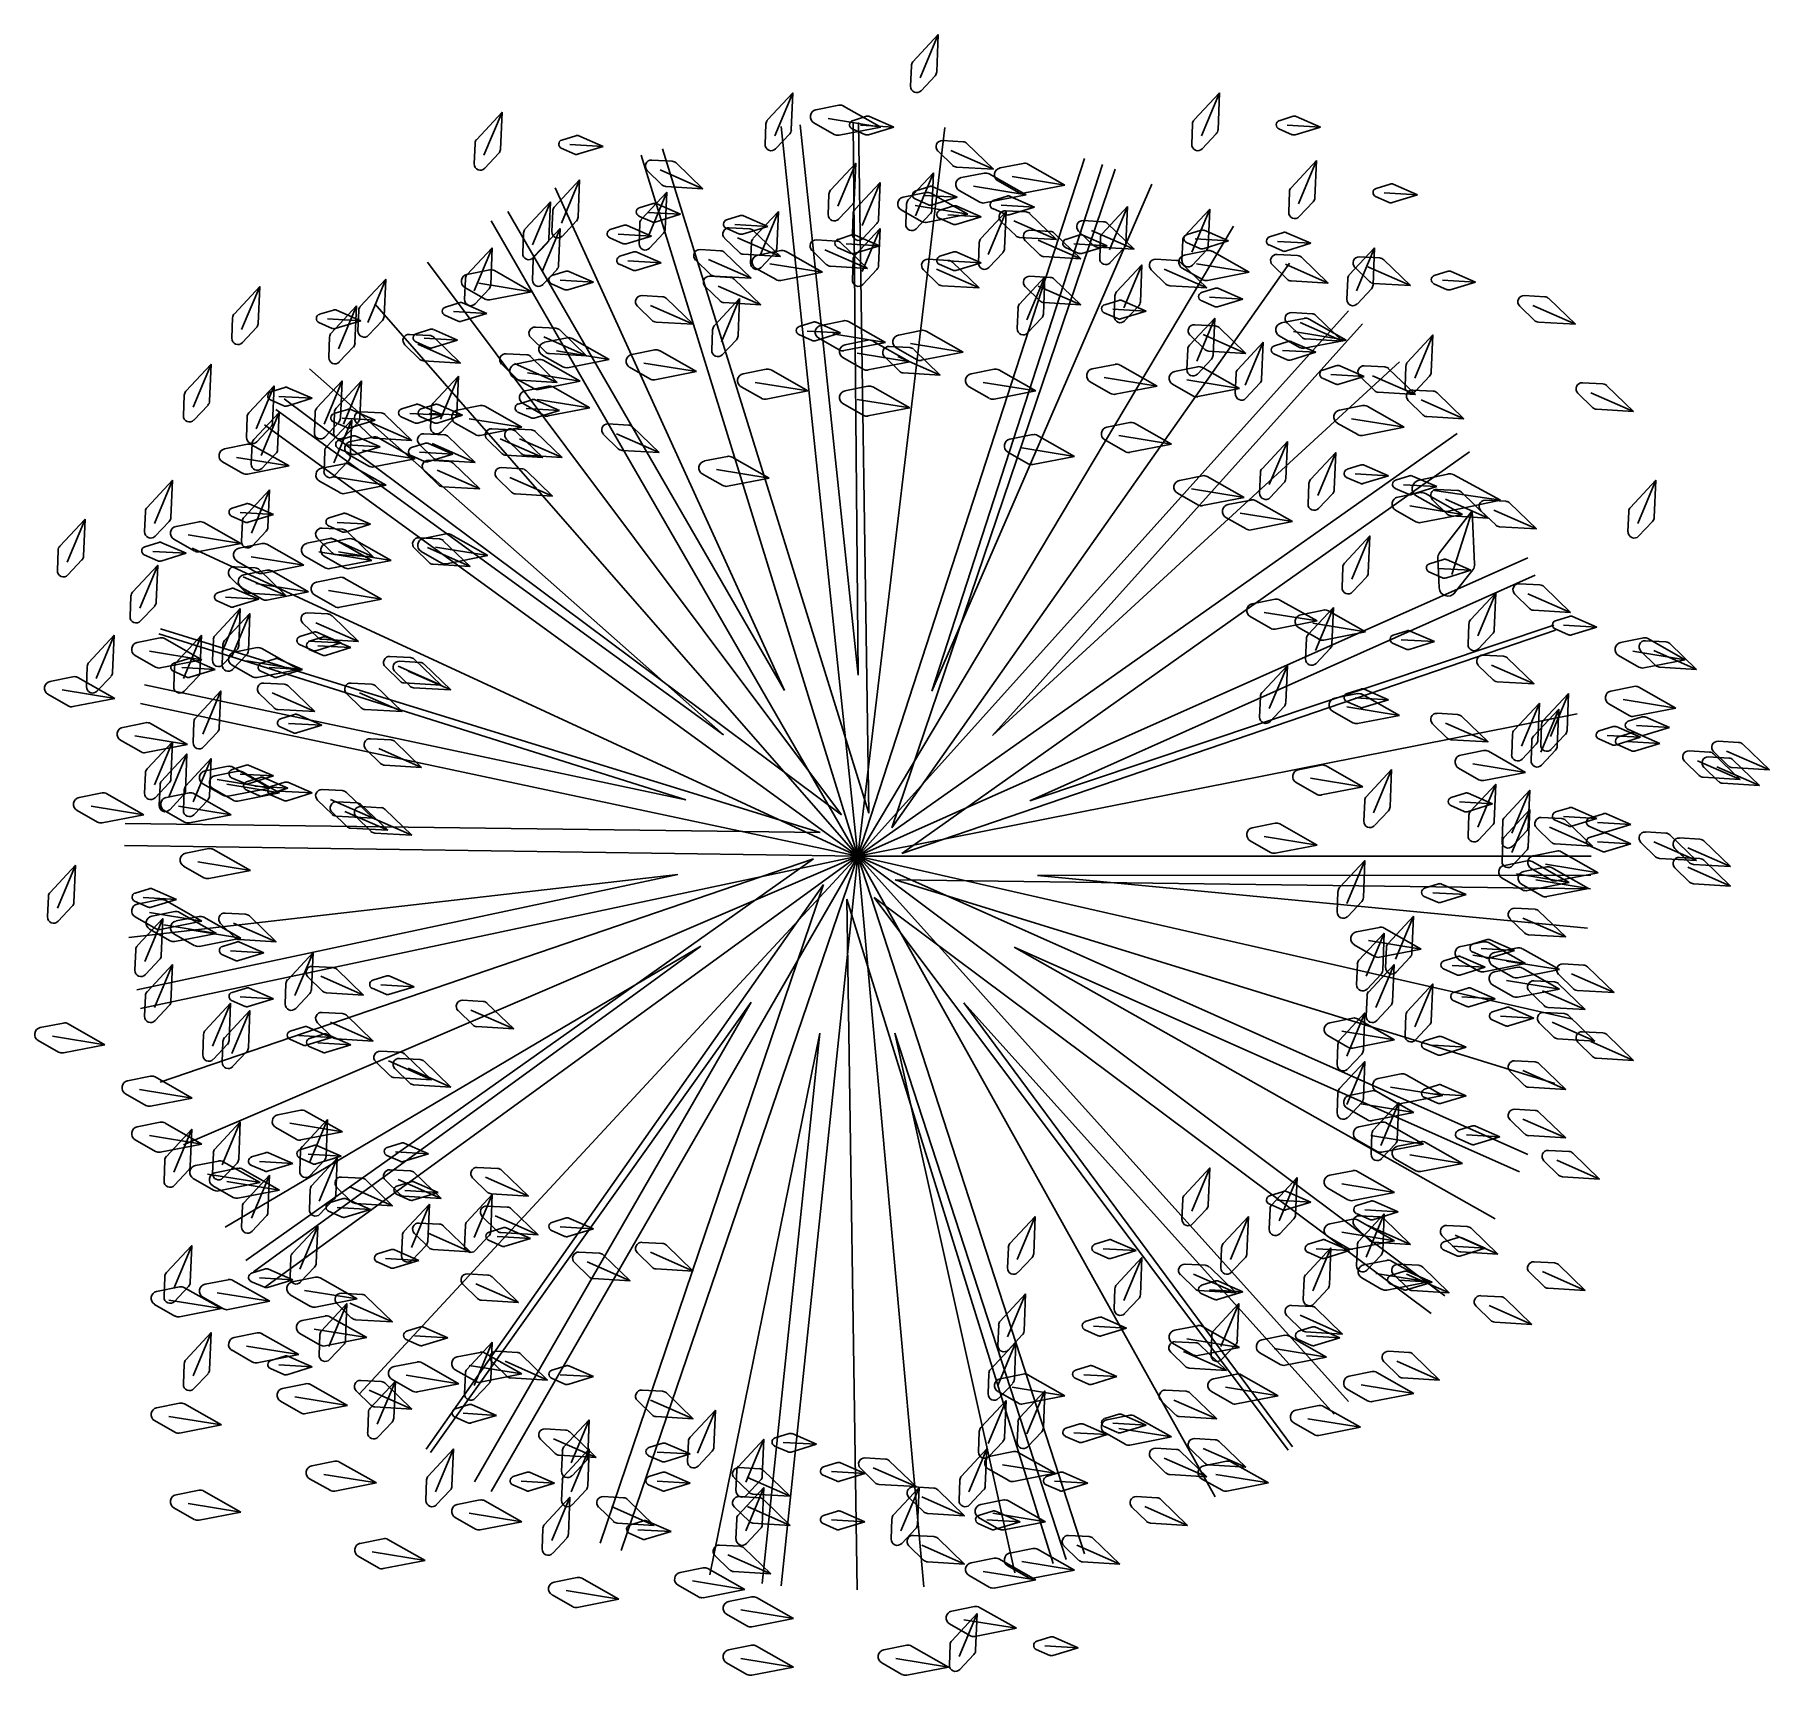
# Model space of a CAD drawing. Extents: x -12.91 to -11.7, y 14.08 to 15.22.
import ezdxf

# ---------------------------------------------------------------- set-up
doc = ezdxf.new("R2010")
doc.units = 0
doc.header["$MEASUREMENT"] = 0
doc.layers.get('0').update_dxf_attribs({"linetype": 'CONTINUOUS'})

msp = doc.modelspace()

# ---------------------------------------------------------------- linework, layer by layer
at = {"color": 106}
for p, q in [((-12.297, 15.2033), (-12.2794, 15.2222)), ((-12.2919, 15.1923), (-12.2794, 15.2222)), ((-12.2794, 15.2222), (-12.2805, 15.1964)), ((-12.2986, 15.1864), (-12.2981, 15.2006)), ((-12.2816, 15.1937), (-12.2914, 15.1833)), ((-12.3979, 15.163), (-12.3803, 15.1818)), ((-12.3928, 15.152), (-12.3803, 15.1818)), ((-12.3803, 15.1818), (-12.3814, 15.1561)), ((-12.1018, 15.163), (-12.0842, 15.1818)), ((-12.0968, 15.152), (-12.0842, 15.1818)), ((-12.0842, 15.1818), (-12.0853, 15.1561)), ((-12.5997, 15.1495), (-12.5821, 15.1684)), ((-12.5947, 15.1385), (-12.5821, 15.1684)), ((-12.5821, 15.1684), (-12.5832, 15.1426)), ((-12.3484, 15.1732), (-12.3643, 15.17)), ((-12.3194, 15.1581), (-12.3451, 15.1727)), ((-12.3996, 15.146), (-12.399, 15.1603)), ((-12.3658, 15.1611), (-12.3517, 15.153)), ((-12.3559, 15.1641), (-12.3194, 15.1581)), ((-12.3483, 15.1525), (-12.3194, 15.1581)), ((-12.3299, 15.1528), (-12.3392, 15.1569)), ((-12.3389, 15.1625), (-12.3292, 15.1656)), ((-12.3333, 15.1594), (-12.3102, 15.1581)), ((-12.3102, 15.1581), (-12.3278, 15.1527)), ((-12.3271, 15.1654), (-12.3102, 15.1581)), ((-12.1035, 15.146), (-12.103, 15.1603)), ((-12.0339, 15.1528), (-12.0432, 15.1569)), ((-12.0428, 15.1625), (-12.0331, 15.1656)), ((-12.0372, 15.1594), (-12.0141, 15.1581)), ((-12.0141, 15.1581), (-12.0318, 15.1527)), ((-12.031, 15.1654), (-12.0141, 15.1581)), ((-12.6014, 15.1326), (-12.6009, 15.1468)), ((-12.5317, 15.1394), (-12.5411, 15.1435)), ((-12.5407, 15.1491), (-12.531, 15.1521)), ((-12.5351, 15.146), (-12.512, 15.1446)), ((-12.512, 15.1446), (-12.5297, 15.1392)), ((-12.5289, 15.152), (-12.512, 15.1446)), ((-12.3825, 15.1534), (-12.3923, 15.143)), ((-12.2622, 15.1479), (-12.2765, 15.1487)), ((-12.241, 15.1288), (-12.2595, 15.1467)), ((-12.0865, 15.1534), (-12.0962, 15.143)), ((-12.5844, 15.1399), (-12.5941, 15.1296)), ((-12.4641, 15.1344), (-12.4783, 15.1352)), ((-12.4428, 15.1153), (-12.4614, 15.1333)), ((-12.3542, 15.1143), (-12.3366, 15.1331)), ((-12.3491, 15.1033), (-12.3366, 15.1331)), ((-12.3366, 15.1331), (-12.3377, 15.1074)), ((-12.2796, 15.1414), (-12.2694, 15.1315)), ((-12.2706, 15.1418), (-12.241, 15.1288)), ((-12.2205, 15.1329), (-12.2365, 15.1297)), ((-12.1916, 15.1178), (-12.2172, 15.1324)), ((-12.0346, 15.116), (-12.017, 15.1348)), ((-12.0295, 15.1049), (-12.017, 15.1348)), ((-12.017, 15.1348), (-12.0181, 15.109)), ((-12.5459, 15.1025), (-12.5283, 15.1214)), ((-12.5408, 15.0915), (-12.5283, 15.1214)), ((-12.5283, 15.1214), (-12.5294, 15.0956)), ((-12.4815, 15.128), (-12.4713, 15.1181)), ((-12.4725, 15.1284), (-12.4428, 15.1153)), ((-12.3373, 15.1008), (-12.3197, 15.1197)), ((-12.3323, 15.0898), (-12.3197, 15.1197)), ((-12.3197, 15.1197), (-12.3208, 15.0939)), ((-12.3003, 15.1076), (-12.2827, 15.1264)), ((-12.2952, 15.0965), (-12.2827, 15.1264)), ((-12.2827, 15.1264), (-12.2838, 15.1006)), ((-12.2667, 15.1303), (-12.241, 15.1288)), ((-12.2475, 15.1262), (-12.2634, 15.123)), ((-12.2185, 15.1111), (-12.2441, 15.1256)), ((-12.2379, 15.1208), (-12.2238, 15.1127)), ((-12.2281, 15.1238), (-12.1916, 15.1178)), ((-12.4854, 15.0941), (-12.4678, 15.113)), ((-12.4803, 15.0831), (-12.4678, 15.113)), ((-12.4678, 15.113), (-12.4689, 15.0872)), ((-12.4686, 15.1169), (-12.4428, 15.1153)), ((-12.3558, 15.0973), (-12.3553, 15.1116)), ((-12.2878, 15.1127), (-12.3038, 15.1095)), ((-12.2862, 15.1041), (-12.2955, 15.1082)), ((-12.2951, 15.1138), (-12.2854, 15.1168)), ((-12.2895, 15.1107), (-12.2664, 15.1094)), ((-12.2589, 15.0977), (-12.2845, 15.1122)), ((-12.2664, 15.1094), (-12.2841, 15.104)), ((-12.2833, 15.1167), (-12.2664, 15.1094)), ((-12.2649, 15.1141), (-12.2507, 15.106)), ((-12.255, 15.117), (-12.2185, 15.1111)), ((-12.2474, 15.1055), (-12.2185, 15.1111)), ((-12.2413, 15.1071), (-12.2316, 15.1101)), ((-12.2295, 15.11), (-12.2126, 15.1026)), ((-12.2205, 15.1122), (-12.1916, 15.1178)), ((-12.0362, 15.099), (-12.0357, 15.1132)), ((-11.9666, 15.1058), (-11.9759, 15.1099)), ((-11.9756, 15.1155), (-11.9658, 15.1185)), ((-11.97, 15.1124), (-11.9469, 15.111)), ((-11.9469, 15.111), (-11.9645, 15.1057)), ((-11.9637, 15.1184), (-11.9469, 15.111)), ((-12.5661, 15.0874), (-12.5485, 15.1063)), ((-12.561, 15.0764), (-12.5485, 15.1063)), ((-12.5485, 15.1063), (-12.5496, 15.0805)), ((-12.5476, 15.0856), (-12.547, 15.0998)), ((-12.4779, 15.0923), (-12.4872, 15.0964)), ((-12.4869, 15.1021), (-12.4772, 15.1051)), ((-12.4813, 15.0989), (-12.4582, 15.0976)), ((-12.4582, 15.0976), (-12.4758, 15.0922)), ((-12.4751, 15.105), (-12.4582, 15.0976)), ((-12.4264, 15.0937), (-12.4166, 15.0967)), ((-12.4145, 15.0966), (-12.3976, 15.0892)), ((-12.408, 15.0807), (-12.3904, 15.0995)), ((-12.4029, 15.0697), (-12.3904, 15.0995)), ((-12.3904, 15.0995), (-12.3915, 15.0738)), ((-12.3388, 15.1047), (-12.3486, 15.0943)), ((-12.339, 15.0839), (-12.3385, 15.0981)), ((-12.3052, 15.1006), (-12.2911, 15.0926)), ((-12.302, 15.0906), (-12.3015, 15.1048)), ((-12.2954, 15.1036), (-12.2589, 15.0977)), ((-12.285, 15.0979), (-12.2947, 15.0876)), ((-12.2878, 15.092), (-12.2589, 15.0977)), ((-12.2783, 15.1004), (-12.2686, 15.1034)), ((-12.2727, 15.0973), (-12.2496, 15.0959)), ((-12.2496, 15.0959), (-12.2672, 15.0905)), ((-12.2665, 15.1033), (-12.2496, 15.0959)), ((-12.2499, 15.0807), (-12.2323, 15.0995)), ((-12.2448, 15.0697), (-12.2323, 15.0995)), ((-12.2323, 15.0974), (-12.2416, 15.1015)), ((-12.2357, 15.104), (-12.2126, 15.1026)), ((-12.2323, 15.0995), (-12.2334, 15.0738)), ((-12.2185, 15.0992), (-12.2327, 15.1)), ((-12.2126, 15.1026), (-12.2302, 15.0973)), ((-12.1973, 15.0801), (-12.2158, 15.098)), ((-12.1658, 15.084), (-12.1482, 15.1029)), ((-12.1607, 15.073), (-12.1482, 15.1029)), ((-12.1482, 15.1029), (-12.1493, 15.0771)), ((-12.1086, 15.0824), (-12.091, 15.1012)), ((-12.1035, 15.0714), (-12.091, 15.1012)), ((-12.091, 15.1012), (-12.0921, 15.0755)), ((-12.0192, 15.1063), (-12.029, 15.096)), ((-12.5678, 15.0705), (-12.5672, 15.0847)), ((-12.5594, 15.0689), (-12.5418, 15.0878)), ((-12.5543, 15.0579), (-12.5418, 15.0878)), ((-12.5418, 15.0878), (-12.5429, 15.062)), ((-12.5306, 15.0929), (-12.5403, 15.0825)), ((-12.5071, 15.087), (-12.4974, 15.09)), ((-12.5015, 15.0838), (-12.4784, 15.0825)), ((-12.4953, 15.0899), (-12.4784, 15.0825)), ((-12.487, 15.0772), (-12.4865, 15.0914)), ((-12.47, 15.0845), (-12.4798, 15.0741)), ((-12.4174, 15.0839), (-12.4267, 15.088)), ((-12.4103, 15.0874), (-12.4245, 15.0882)), ((-12.4207, 15.0905), (-12.3976, 15.0892)), ((-12.3976, 15.0892), (-12.4153, 15.0838)), ((-12.389, 15.0683), (-12.4076, 15.0862)), ((-12.349, 15.0802), (-12.3393, 15.0833)), ((-12.3373, 15.0689), (-12.3197, 15.0878)), ((-12.3372, 15.0831), (-12.3203, 15.0758)), ((-12.3323, 15.0579), (-12.3197, 15.0878)), ((-12.322, 15.0912), (-12.3317, 15.0808)), ((-12.3197, 15.0878), (-12.3208, 15.062)), ((-12.2693, 15.0907), (-12.2787, 15.0948)), ((-12.2359, 15.0927), (-12.2257, 15.0828)), ((-12.2269, 15.0931), (-12.1973, 15.0801)), ((-12.2017, 15.0857), (-12.2159, 15.0865)), ((-12.1804, 15.0666), (-12.199, 15.0846)), ((-12.1909, 15.0802), (-12.1811, 15.0833)), ((-12.1821, 15.086), (-12.1719, 15.0761)), ((-12.1791, 15.0831), (-12.1622, 15.0758)), ((-12.1647, 15.0924), (-12.1789, 15.0932)), ((-12.1731, 15.0864), (-12.1434, 15.0733)), ((-12.1434, 15.0733), (-12.162, 15.0913)), ((-12.1068, 15.0836), (-12.097, 15.0866)), ((-12.0949, 15.0865), (-12.0781, 15.0791)), ((-12.0496, 15.0819), (-12.0399, 15.0849)), ((-12.0378, 15.0848), (-12.0209, 15.0775)), ((-12.6065, 15.0555), (-12.5889, 15.0744)), ((-12.6014, 15.0445), (-12.5889, 15.0744)), ((-12.5889, 15.0744), (-12.59, 15.0486)), ((-12.5507, 15.0778), (-12.5605, 15.0674)), ((-12.4981, 15.0772), (-12.5074, 15.0813)), ((-12.5004, 15.0685), (-12.4906, 15.0715)), ((-12.4784, 15.0825), (-12.496, 15.0771)), ((-12.4886, 15.0714), (-12.4717, 15.064)), ((-12.4304, 15.0723), (-12.4447, 15.0731)), ((-12.4277, 15.081), (-12.4174, 15.071)), ((-12.4092, 15.0532), (-12.4277, 15.0711)), ((-12.4187, 15.0813), (-12.389, 15.0683)), ((-12.4097, 15.0637), (-12.4091, 15.078)), ((-12.3888, 15.0724), (-12.4047, 15.0692)), ((-12.3926, 15.0711), (-12.4024, 15.0607)), ((-12.3598, 15.0574), (-12.3854, 15.0719)), ((-12.3671, 15.0726), (-12.3569, 15.0626)), ((-12.3497, 15.079), (-12.3639, 15.0798)), ((-12.3581, 15.0729), (-12.3285, 15.0599)), ((-12.34, 15.0705), (-12.3493, 15.0746)), ((-12.3285, 15.0599), (-12.347, 15.0778)), ((-12.3434, 15.0771), (-12.3203, 15.0758)), ((-12.3203, 15.0758), (-12.3379, 15.0704)), ((-12.2783, 15.0685), (-12.2686, 15.0715)), ((-12.2665, 15.0714), (-12.2496, 15.064)), ((-12.2516, 15.0637), (-12.251, 15.078)), ((-12.2345, 15.0711), (-12.2443, 15.0607)), ((-12.223, 15.0816), (-12.1973, 15.0801)), ((-12.2191, 15.0793), (-12.2089, 15.0694)), ((-12.2101, 15.0797), (-12.1804, 15.0666)), ((-12.1819, 15.0705), (-12.1912, 15.0746)), ((-12.1853, 15.0771), (-12.1622, 15.0758)), ((-12.1622, 15.0758), (-12.1798, 15.0704)), ((-12.1692, 15.0749), (-12.1434, 15.0733)), ((-12.1674, 15.0671), (-12.1669, 15.0813)), ((-12.1504, 15.0744), (-12.1602, 15.0641)), ((-12.1103, 15.0654), (-12.1097, 15.0797)), ((-12.0927, 15.0724), (-12.1087, 15.0692)), ((-12.0978, 15.0739), (-12.1071, 15.078)), ((-12.0932, 15.0727), (-12.103, 15.0624)), ((-12.1012, 15.0805), (-12.0781, 15.0791)), ((-12.0781, 15.0791), (-12.0957, 15.0737)), ((-12.0637, 15.0574), (-12.0894, 15.0719)), ((-12.0406, 15.0722), (-12.0499, 15.0763)), ((-12.044, 15.0788), (-12.0209, 15.0775)), ((-12.0209, 15.0775), (-12.0385, 15.0721)), ((-11.9942, 15.0555), (-11.9766, 15.0744)), ((-11.9891, 15.0445), (-11.9766, 15.0744)), ((-11.9766, 15.0744), (-11.9777, 15.0486)), ((-12.5611, 15.052), (-12.5605, 15.0662)), ((-12.544, 15.0593), (-12.5538, 15.0489)), ((-12.4914, 15.0588), (-12.5007, 15.0629)), ((-12.4948, 15.0653), (-12.4717, 15.064)), ((-12.4717, 15.064), (-12.4893, 15.0586)), ((-12.4478, 15.0659), (-12.4376, 15.0559)), ((-12.4388, 15.0662), (-12.4092, 15.0532)), ((-12.4148, 15.0699), (-12.389, 15.0683)), ((-12.4062, 15.0603), (-12.392, 15.0523)), ((-12.3963, 15.0633), (-12.3598, 15.0574)), ((-12.3542, 15.0615), (-12.3285, 15.0599)), ((-12.339, 15.052), (-12.3385, 15.0662)), ((-12.322, 15.0593), (-12.3317, 15.0489)), ((-12.2897, 15.0591), (-12.2795, 15.0492)), ((-12.2723, 15.0656), (-12.2865, 15.0664)), ((-12.2807, 15.0595), (-12.2511, 15.0465)), ((-12.2693, 15.0588), (-12.2787, 15.0629)), ((-12.2727, 15.0653), (-12.2496, 15.064)), ((-12.2511, 15.0465), (-12.2696, 15.0644)), ((-12.2496, 15.064), (-12.2672, 15.0586)), ((-12.2062, 15.0682), (-12.1804, 15.0666)), ((-12.1557, 15.0437), (-12.1381, 15.0626)), ((-12.1506, 15.0327), (-12.1381, 15.0626)), ((-12.1381, 15.0626), (-12.1392, 15.0368)), ((-12.1316, 15.0591), (-12.1214, 15.0492)), ((-12.1142, 15.0656), (-12.1284, 15.0664)), ((-12.1226, 15.0595), (-12.093, 15.0465)), ((-12.093, 15.0465), (-12.1115, 15.0644)), ((-12.1101, 15.0603), (-12.096, 15.0523)), ((-12.1003, 15.0633), (-12.0637, 15.0574)), ((-12.0475, 15.0625), (-12.0373, 15.0526)), ((-12.0301, 15.0689), (-12.0443, 15.0697)), ((-12.0385, 15.0629), (-12.0089, 15.0498)), ((-12.0089, 15.0498), (-12.0274, 15.0678)), ((-11.9903, 15.0608), (-11.9801, 15.0509)), ((-11.9729, 15.0673), (-11.9871, 15.0681)), ((-11.9813, 15.0612), (-11.9517, 15.0482)), ((-11.9517, 15.0482), (-11.9702, 15.0661)), ((-12.7679, 15.0286), (-12.7503, 15.0475)), ((-12.7629, 15.0176), (-12.7503, 15.0475)), ((-12.7503, 15.0475), (-12.7514, 15.0217)), ((-12.6805, 15.0337), (-12.6629, 15.0525)), ((-12.6754, 15.0226), (-12.6629, 15.0525)), ((-12.6629, 15.0525), (-12.664, 15.0267)), ((-12.6082, 15.0386), (-12.6076, 15.0528)), ((-12.5906, 15.059), (-12.6066, 15.0558)), ((-12.5982, 15.0499), (-12.5616, 15.0439)), ((-12.5616, 15.0439), (-12.5873, 15.0585)), ((-12.5385, 15.0453), (-12.5478, 15.0494)), ((-12.5475, 15.0551), (-12.5377, 15.0581)), ((-12.5419, 15.0519), (-12.5188, 15.0506)), ((-12.5188, 15.0506), (-12.5364, 15.0452)), ((-12.5357, 15.0579), (-12.5188, 15.0506)), ((-12.4411, 15.0474), (-12.4309, 15.0375)), ((-12.4237, 15.0538), (-12.4379, 15.0546)), ((-12.4349, 15.0547), (-12.4092, 15.0532)), ((-12.4321, 15.0477), (-12.4025, 15.0347)), ((-12.4025, 15.0347), (-12.421, 15.0526)), ((-12.3887, 15.0517), (-12.3598, 15.0574)), ((-12.2768, 15.048), (-12.2511, 15.0465)), ((-12.223, 15.0353), (-12.2054, 15.0542)), ((-12.2191, 15.0474), (-12.2089, 15.0375)), ((-12.2179, 15.0243), (-12.2054, 15.0542)), ((-12.2017, 15.0538), (-12.2159, 15.0546)), ((-12.2101, 15.0477), (-12.1804, 15.0347)), ((-12.2054, 15.0542), (-12.2065, 15.0284)), ((-12.1804, 15.0347), (-12.199, 15.0526)), ((-12.1187, 15.048), (-12.093, 15.0465)), ((-12.0927, 15.0517), (-12.0637, 15.0574)), ((-12.0346, 15.0514), (-12.0089, 15.0498)), ((-11.9959, 15.0386), (-11.9953, 15.0528)), ((-11.9774, 15.0497), (-11.9517, 15.0482)), ((-11.9262, 15.0453), (-11.9355, 15.0494)), ((-11.9352, 15.0551), (-11.9255, 15.0581)), ((-11.9296, 15.0519), (-11.9065, 15.0506)), ((-11.9065, 15.0506), (-11.9241, 15.0452)), ((-11.9234, 15.0579), (-11.9065, 15.0506)), ((-12.6215, 15.0332), (-12.6118, 15.0362)), ((-12.6097, 15.0361), (-12.5928, 15.0287)), ((-12.608, 15.0469), (-12.5939, 15.0388)), ((-12.5911, 15.0459), (-12.6009, 15.0355)), ((-12.5906, 15.0383), (-12.5616, 15.0439)), ((-12.4708, 15.0404), (-12.485, 15.0412)), ((-12.4496, 15.0213), (-12.4681, 15.0392)), ((-12.4349, 15.0202), (-12.4173, 15.0391)), ((-12.4298, 15.0092), (-12.4173, 15.0391)), ((-12.4282, 15.0363), (-12.4025, 15.0347)), ((-12.4173, 15.0391), (-12.4184, 15.0133)), ((-12.2062, 15.0363), (-12.1804, 15.0347)), ((-12.1639, 15.0349), (-12.1542, 15.0379)), ((-12.1574, 15.0268), (-12.1568, 15.041)), ((-12.1521, 15.0378), (-12.1352, 15.0304)), ((-12.0877, 15.0336), (-12.097, 15.0377)), ((-12.0967, 15.0433), (-12.087, 15.0463)), ((-12.0911, 15.0401), (-12.068, 15.0388)), ((-12.068, 15.0388), (-12.0856, 15.0334)), ((-12.0849, 15.0462), (-12.068, 15.0388)), ((-11.9788, 15.0459), (-11.9886, 15.0355)), ((-11.8585, 15.0404), (-11.8728, 15.0412)), ((-11.8373, 15.0213), (-11.8558, 15.0392)), ((-12.7696, 15.0117), (-12.7691, 15.0259)), ((-12.7089, 15.0282), (-12.6992, 15.0312)), ((-12.7033, 15.025), (-12.6802, 15.0237)), ((-12.7007, 15.0152), (-12.6831, 15.034)), ((-12.6802, 15.0237), (-12.6979, 15.0183)), ((-12.6971, 15.0311), (-12.6802, 15.0237)), ((-12.6956, 15.0042), (-12.6831, 15.034)), ((-12.6831, 15.034), (-12.6842, 15.0083)), ((-12.6822, 15.0167), (-12.6816, 15.0309)), ((-12.6651, 15.024), (-12.6749, 15.0137)), ((-12.6125, 15.0235), (-12.6218, 15.0276)), ((-12.6159, 15.0301), (-12.5928, 15.0287)), ((-12.5928, 15.0287), (-12.6104, 15.0234)), ((-12.4882, 15.0339), (-12.478, 15.024)), ((-12.4792, 15.0343), (-12.4496, 15.0213)), ((-12.345, 15.0237), (-12.361, 15.0205)), ((-12.316, 15.0087), (-12.3417, 15.0232)), ((-12.2246, 15.0184), (-12.2241, 15.0326)), ((-12.2076, 15.0257), (-12.2174, 15.0153)), ((-12.155, 15.0252), (-12.1643, 15.0293)), ((-12.1583, 15.0317), (-12.1352, 15.0304)), ((-12.1352, 15.0304), (-12.1529, 15.025)), ((-12.1403, 15.0341), (-12.1501, 15.0237)), ((-12.1052, 15.0068), (-12.0876, 15.0256)), ((-12.1001, 14.9958), (-12.0876, 15.0256)), ((-12.0876, 15.0256), (-12.0887, 14.9999)), ((-12.0254, 15.0254), (-12.0414, 15.0222)), ((-12.02, 15.0286), (-12.0342, 15.0294)), ((-11.9964, 15.0103), (-12.0221, 15.0249)), ((-11.9988, 15.0095), (-12.0173, 15.0274)), ((-11.8759, 15.0339), (-11.8657, 15.024)), ((-11.8669, 15.0343), (-11.8373, 15.0213)), ((-12.7526, 15.019), (-12.7623, 15.0086)), ((-12.7, 15.0184), (-12.7093, 15.0225)), ((-12.7023, 14.9982), (-12.7018, 15.0125)), ((-12.6323, 15.0135), (-12.6465, 15.0143)), ((-12.6417, 15.0147), (-12.6319, 15.0178)), ((-12.6361, 15.0116), (-12.613, 15.0103)), ((-12.6298, 15.0176), (-12.613, 15.0103)), ((-12.611, 14.9944), (-12.6296, 15.0123)), ((-12.5622, 15.0121), (-12.552, 15.0022)), ((-12.5448, 15.0185), (-12.559, 15.0193)), ((-12.5532, 15.0125), (-12.5236, 14.9994)), ((-12.5368, 15.012), (-12.5527, 15.0088)), ((-12.5236, 14.9994), (-12.5421, 15.0174)), ((-12.5078, 14.9969), (-12.5335, 15.0114)), ((-12.4753, 15.0228), (-12.4496, 15.0213)), ((-12.4366, 15.0033), (-12.436, 15.0175)), ((-12.3669, 15.01), (-12.3762, 15.0141)), ((-12.3759, 15.0198), (-12.3662, 15.0228)), ((-12.3703, 15.0166), (-12.3472, 15.0153)), ((-12.3472, 15.0153), (-12.3648, 15.0099)), ((-12.3641, 15.0227), (-12.3472, 15.0153)), ((-12.3624, 15.0116), (-12.3483, 15.0035)), ((-12.3526, 15.0146), (-12.316, 15.0087)), ((-12.2912, 15.017), (-12.3071, 15.0138)), ((-12.2622, 15.0019), (-12.2879, 15.0165)), ((-12.1047, 15.0138), (-12.0945, 15.0039)), ((-12.0873, 15.0202), (-12.1015, 15.021)), ((-12.0957, 15.0142), (-12.066, 15.0011)), ((-12.066, 15.0011), (-12.0846, 15.019)), ((-12.0428, 15.0133), (-12.0287, 15.0052)), ((-12.0374, 15.0222), (-12.0272, 15.0123)), ((-12.033, 15.0163), (-11.9964, 15.0103)), ((-12.0284, 15.0226), (-11.9988, 15.0095)), ((-12.0245, 15.0111), (-11.9988, 15.0095)), ((-11.9538, 14.995), (-11.9362, 15.0139)), ((-11.9487, 14.984), (-11.9362, 15.0139)), ((-11.9362, 15.0139), (-11.9373, 14.9881)), ((-11.863, 15.0228), (-11.8373, 15.0213)), ((-12.6853, 15.0056), (-12.6951, 14.9952)), ((-12.6497, 15.0071), (-12.6395, 14.9971)), ((-12.6327, 15.005), (-12.642, 15.0091)), ((-12.6407, 15.0074), (-12.611, 14.9944)), ((-12.613, 15.0103), (-12.6306, 15.0049)), ((-12.565, 15.0001), (-12.5792, 15.0009)), ((-12.5438, 14.981), (-12.5623, 14.9989)), ((-12.5542, 14.9999), (-12.54, 14.9918)), ((-12.5493, 15.001), (-12.5236, 14.9994)), ((-12.5443, 15.0028), (-12.5078, 14.9969)), ((-12.4762, 15.0036), (-12.4922, 15.0004)), ((-12.4472, 14.9885), (-12.4729, 15.003)), ((-12.4195, 15.0106), (-12.4293, 15.0002)), ((-12.345, 15.003), (-12.316, 15.0087)), ((-12.3282, 15.0103), (-12.3442, 15.0071)), ((-12.3358, 15.0012), (-12.2992, 14.9952)), ((-12.2992, 14.9952), (-12.3249, 15.0097)), ((-12.2992, 15.0051), (-12.3135, 15.0059)), ((-12.3086, 15.0049), (-12.2945, 14.9968)), ((-12.3076, 14.999), (-12.278, 14.986)), ((-12.2988, 15.0079), (-12.2622, 15.0019)), ((-12.278, 14.986), (-12.2965, 15.0039)), ((-12.2912, 14.9963), (-12.2622, 15.0019)), ((-12.1069, 14.9898), (-12.1063, 15.0041)), ((-12.0918, 15.0027), (-12.066, 15.0011)), ((-12.0716, 14.99), (-12.054, 15.0089)), ((-12.0665, 14.979), (-12.054, 15.0089)), ((-12.054, 15.0089), (-12.0551, 14.9831)), ((-12.0372, 14.9966), (-12.0465, 15.0007)), ((-12.0462, 15.0063), (-12.0365, 15.0094)), ((-12.0406, 15.0032), (-12.0175, 15.0019)), ((-12.0175, 15.0019), (-12.0351, 14.9965)), ((-12.0344, 15.0092), (-12.0175, 15.0019)), ((-12.0254, 15.0047), (-11.9964, 15.0103)), ((-12.8016, 14.9749), (-12.784, 14.9937)), ((-12.7965, 14.9639), (-12.784, 14.9937)), ((-12.784, 14.9937), (-12.7851, 14.968)), ((-12.6368, 14.996), (-12.611, 14.9944)), ((-12.5824, 14.9936), (-12.5722, 14.9837)), ((-12.5734, 14.994), (-12.5438, 14.981)), ((-12.557, 14.9968), (-12.5729, 14.9937)), ((-12.5645, 14.9877), (-12.528, 14.9818)), ((-12.528, 14.9818), (-12.5536, 14.9963)), ((-12.5367, 14.9912), (-12.5078, 14.9969)), ((-12.4936, 14.9915), (-12.4795, 14.9834)), ((-12.4838, 14.9944), (-12.4472, 14.9885)), ((-12.4762, 14.9828), (-12.4472, 14.9885)), ((-12.3988, 14.9901), (-12.4148, 14.9869)), ((-12.3699, 14.9751), (-12.3955, 14.9896)), ((-12.3456, 14.9982), (-12.3315, 14.9901)), ((-12.3282, 14.9896), (-12.2992, 14.9952)), ((-12.3166, 14.9987), (-12.3064, 14.9887)), ((-12.3037, 14.9876), (-12.278, 14.986)), ((-12.2407, 14.9901), (-12.2567, 14.9869)), ((-12.2118, 14.9751), (-12.2374, 14.9896)), ((-12.1566, 14.9935), (-12.1726, 14.9903)), ((-12.1276, 14.9784), (-12.1533, 14.993)), ((-12.0994, 14.9918), (-12.1154, 14.9886)), ((-12.0899, 14.9972), (-12.0996, 14.9868)), ((-12.0705, 14.9767), (-12.0961, 14.9913)), ((-12.0733, 14.9731), (-12.0727, 14.9873)), ((-12.0126, 14.9895), (-12.0028, 14.9926)), ((-12.0008, 14.9924), (-11.9839, 14.9851)), ((-11.9696, 14.9917), (-11.9838, 14.9925)), ((-11.9483, 14.9726), (-11.9669, 14.9905)), ((-11.9555, 14.9781), (-11.955, 14.9923)), ((-12.7579, 14.9598), (-12.7402, 14.9786)), ((-12.7528, 14.9487), (-12.7402, 14.9786)), ((-12.7426, 14.9744), (-12.7329, 14.9774)), ((-12.7402, 14.9786), (-12.7414, 14.9528)), ((-12.7308, 14.9773), (-12.7139, 14.97)), ((-12.7108, 14.9631), (-12.6932, 14.982)), ((-12.7057, 14.9521), (-12.6932, 14.982)), ((-12.6973, 14.9631), (-12.6797, 14.982)), ((-12.6932, 14.982), (-12.6943, 14.9562)), ((-12.6922, 14.9521), (-12.6797, 14.982)), ((-12.6797, 14.982), (-12.6808, 14.9562)), ((-12.63, 14.9665), (-12.6124, 14.9853)), ((-12.6249, 14.9555), (-12.6124, 14.9853)), ((-12.6124, 14.9853), (-12.6135, 14.9596)), ((-12.5744, 14.9847), (-12.5602, 14.9767)), ((-12.5695, 14.9825), (-12.5438, 14.981)), ((-12.5502, 14.9784), (-12.5662, 14.9752)), ((-12.5569, 14.9761), (-12.528, 14.9818)), ((-12.5213, 14.9633), (-12.5469, 14.9778)), ((-12.4162, 14.978), (-12.4021, 14.97)), ((-12.4064, 14.981), (-12.3699, 14.9751)), ((-12.3988, 14.9694), (-12.3699, 14.9751)), ((-12.3282, 14.9784), (-12.3442, 14.9752)), ((-12.2992, 14.9633), (-12.3249, 14.9778)), ((-12.2581, 14.978), (-12.244, 14.97)), ((-12.2483, 14.981), (-12.2118, 14.9751)), ((-12.2407, 14.9694), (-12.2118, 14.9751)), ((-12.174, 14.9814), (-12.1599, 14.9733)), ((-12.1642, 14.9844), (-12.1276, 14.9784)), ((-12.1566, 14.9728), (-12.1276, 14.9784)), ((-12.1168, 14.9797), (-12.1027, 14.9716)), ((-12.107, 14.9827), (-12.0705, 14.9767)), ((-12.0994, 14.9711), (-12.0705, 14.9767)), ((-12.0562, 14.9804), (-12.066, 14.97)), ((-12.0036, 14.9798), (-12.0129, 14.9839)), ((-12.007, 14.9864), (-11.9839, 14.9851)), ((-11.9839, 14.9851), (-12.0015, 14.9797)), ((-11.9869, 14.9852), (-11.9767, 14.9753)), ((-11.978, 14.9856), (-11.9483, 14.9726)), ((-11.9359, 14.9749), (-11.9501, 14.9757)), ((-11.9385, 14.9854), (-11.9482, 14.975)), ((-11.8182, 14.9799), (-11.8324, 14.9807)), ((-11.7969, 14.9608), (-11.8155, 14.9787)), ((-12.8033, 14.9579), (-12.8027, 14.9722)), ((-12.7862, 14.9652), (-12.796, 14.9549)), ((-12.7336, 14.9647), (-12.7429, 14.9688)), ((-12.737, 14.9713), (-12.7139, 14.97)), ((-12.7139, 14.97), (-12.7315, 14.9646)), ((-12.6517, 14.9627), (-12.642, 14.9657)), ((-12.6399, 14.9656), (-12.623, 14.9582)), ((-12.6383, 14.9627), (-12.6286, 14.9657)), ((-12.6317, 14.9495), (-12.6311, 14.9638)), ((-12.6265, 14.9656), (-12.6096, 14.9582)), ((-12.5973, 14.9649), (-12.6133, 14.9617)), ((-12.5684, 14.9499), (-12.594, 14.9644)), ((-12.571, 14.966), (-12.5613, 14.969)), ((-12.5676, 14.9663), (-12.5535, 14.9582)), ((-12.5654, 14.9629), (-12.5423, 14.9616)), ((-12.5592, 14.9689), (-12.5423, 14.9616)), ((-12.5578, 14.9692), (-12.5213, 14.9633)), ((-12.5502, 14.9577), (-12.5213, 14.9633)), ((-12.3456, 14.9663), (-12.3315, 14.9582)), ((-12.3358, 14.9692), (-12.2992, 14.9633)), ((-12.3282, 14.9577), (-12.2992, 14.9633)), ((-11.9851, 14.9649), (-12.001, 14.9617)), ((-11.9561, 14.9499), (-11.9817, 14.9644)), ((-11.9741, 14.9741), (-11.9483, 14.9726)), ((-11.9533, 14.9684), (-11.9431, 14.9585)), ((-11.9443, 14.9688), (-11.9147, 14.9558)), ((-11.9147, 14.9558), (-11.9332, 14.9737)), ((-11.8356, 14.9735), (-11.8254, 14.9636)), ((-11.8266, 14.9738), (-11.7969, 14.9608)), ((-12.7595, 14.9428), (-12.759, 14.957)), ((-12.7545, 14.9413), (-12.7369, 14.9601)), ((-12.7494, 14.9303), (-12.7369, 14.9601)), ((-12.7369, 14.9601), (-12.738, 14.9344)), ((-12.7124, 14.9462), (-12.7119, 14.9604)), ((-12.6954, 14.9535), (-12.7052, 14.9431)), ((-12.704, 14.9362), (-12.6864, 14.9551)), ((-12.6899, 14.9496), (-12.6992, 14.9537)), ((-12.699, 14.9462), (-12.6984, 14.9604)), ((-12.6989, 14.9252), (-12.6864, 14.9551)), ((-12.6988, 14.9593), (-12.6891, 14.9623)), ((-12.6932, 14.9562), (-12.6701, 14.9548)), ((-12.6819, 14.9535), (-12.6917, 14.9431)), ((-12.6701, 14.9548), (-12.6878, 14.9495)), ((-12.6864, 14.9551), (-12.6875, 14.9293)), ((-12.687, 14.9622), (-12.6701, 14.9548)), ((-12.6833, 14.9533), (-12.6731, 14.9434)), ((-12.6659, 14.9598), (-12.6801, 14.9606)), ((-12.6743, 14.9537), (-12.6447, 14.9407)), ((-12.6447, 14.9407), (-12.6632, 14.9586)), ((-12.6428, 14.9529), (-12.6521, 14.957)), ((-12.6461, 14.9595), (-12.623, 14.9582)), ((-12.623, 14.9582), (-12.6407, 14.9528)), ((-12.6293, 14.9529), (-12.6386, 14.957)), ((-12.6327, 14.9595), (-12.6096, 14.9582)), ((-12.6096, 14.9582), (-12.6272, 14.9528)), ((-12.6147, 14.9569), (-12.6244, 14.9465)), ((-12.6147, 14.9528), (-12.6006, 14.9448)), ((-12.6049, 14.9558), (-12.5684, 14.9499)), ((-12.562, 14.9563), (-12.5713, 14.9604)), ((-12.5423, 14.9616), (-12.5599, 14.9562)), ((-12.4944, 14.9514), (-12.5086, 14.9522)), ((-12.1465, 14.9532), (-12.1625, 14.95)), ((-12.1176, 14.9381), (-12.1432, 14.9526)), ((-12.0025, 14.9528), (-11.9883, 14.9448)), ((-11.9926, 14.9558), (-11.9561, 14.9499)), ((-11.9404, 14.9573), (-11.9147, 14.9558)), ((-11.8227, 14.9624), (-11.7969, 14.9608)), ((-12.7425, 14.9501), (-12.7523, 14.9398)), ((-12.6955, 14.9408), (-12.6858, 14.9439)), ((-12.6713, 14.9431), (-12.6873, 14.9399)), ((-12.6837, 14.9437), (-12.6668, 14.9364)), ((-12.6704, 14.9422), (-12.6447, 14.9407)), ((-12.6424, 14.928), (-12.668, 14.9426)), ((-12.645, 14.9358), (-12.6353, 14.9388)), ((-12.6222, 14.9446), (-12.6364, 14.9454)), ((-12.6332, 14.9387), (-12.6163, 14.9313)), ((-12.6009, 14.9255), (-12.6195, 14.9435)), ((-12.5973, 14.9442), (-12.5684, 14.9499)), ((-12.5925, 14.9416), (-12.5823, 14.9316)), ((-12.5751, 14.948), (-12.5893, 14.9488)), ((-12.5835, 14.9419), (-12.5538, 14.9289)), ((-12.579, 14.9416), (-12.5688, 14.9316)), ((-12.5616, 14.948), (-12.5759, 14.9488)), ((-12.5538, 14.9289), (-12.5724, 14.9468)), ((-12.5701, 14.9419), (-12.5404, 14.9289)), ((-12.5404, 14.9289), (-12.559, 14.9468)), ((-12.5118, 14.9449), (-12.5016, 14.935)), ((-12.5028, 14.9453), (-12.4731, 14.9323)), ((-12.4731, 14.9323), (-12.4917, 14.9502)), ((-12.2138, 14.9448), (-12.2298, 14.9416)), ((-12.1848, 14.9297), (-12.2105, 14.9442)), ((-12.1639, 14.9411), (-12.1498, 14.933)), ((-12.1541, 14.9441), (-12.1176, 14.9381)), ((-12.0547, 14.9211), (-12.0371, 14.94)), ((-12.0497, 14.9101), (-12.0371, 14.94)), ((-12.0371, 14.94), (-12.0382, 14.9142)), ((-11.985, 14.9442), (-11.9561, 14.9499)), ((-12.7588, 14.9381), (-12.7748, 14.9349)), ((-12.7664, 14.9289), (-12.7298, 14.923)), ((-12.7562, 14.9243), (-12.7556, 14.9386)), ((-12.7298, 14.923), (-12.7555, 14.9375)), ((-12.7391, 14.9317), (-12.7489, 14.9213)), ((-12.7057, 14.9193), (-12.7052, 14.9335)), ((-12.6887, 14.9266), (-12.6984, 14.9163)), ((-12.6865, 14.9311), (-12.6958, 14.9352)), ((-12.6899, 14.9377), (-12.6668, 14.9364)), ((-12.6887, 14.931), (-12.6746, 14.9229)), ((-12.6668, 14.9364), (-12.6844, 14.931)), ((-12.6789, 14.934), (-12.6424, 14.928)), ((-12.6713, 14.9224), (-12.6424, 14.928)), ((-12.636, 14.9261), (-12.6453, 14.9302)), ((-12.6396, 14.9382), (-12.6294, 14.9283)), ((-12.6394, 14.9327), (-12.6163, 14.9313)), ((-12.6163, 14.9313), (-12.6339, 14.9259)), ((-12.6188, 14.9262), (-12.633, 14.927)), ((-12.6306, 14.9386), (-12.6009, 14.9255)), ((-12.6267, 14.9271), (-12.6009, 14.9255)), ((-12.5796, 14.9305), (-12.5538, 14.9289)), ((-12.5661, 14.9305), (-12.5404, 14.9289)), ((-12.4989, 14.9338), (-12.4731, 14.9323)), ((-12.4258, 14.9297), (-12.4417, 14.9265)), ((-12.3968, 14.9146), (-12.4224, 14.9291)), ((-12.2312, 14.9327), (-12.2171, 14.9246)), ((-12.2214, 14.9357), (-12.1848, 14.9297)), ((-12.2138, 14.9241), (-12.1848, 14.9297)), ((-12.1465, 14.9325), (-12.1176, 14.9381)), ((-12.0211, 14.9136), (-12.0035, 14.9324)), ((-12.016, 14.9026), (-12.0035, 14.9324)), ((-12.0035, 14.9324), (-12.0046, 14.9067)), ((-12.7762, 14.926), (-12.7621, 14.9179)), ((-12.7588, 14.9173), (-12.7298, 14.923)), ((-12.6915, 14.9246), (-12.7075, 14.9214)), ((-12.6991, 14.9155), (-12.6625, 14.9096)), ((-12.6625, 14.9096), (-12.6882, 14.9241)), ((-12.6362, 14.9197), (-12.626, 14.9098)), ((-12.6272, 14.9201), (-12.5976, 14.9071)), ((-12.5976, 14.9071), (-12.6161, 14.925)), ((-12.5858, 14.9147), (-12.5756, 14.9048)), ((-12.5684, 14.9211), (-12.5826, 14.9219)), ((-12.5768, 14.9151), (-12.5471, 14.902)), ((-12.5471, 14.902), (-12.5657, 14.92)), ((-12.4432, 14.9176), (-12.429, 14.9095)), ((-12.4333, 14.9205), (-12.3968, 14.9146)), ((-12.4257, 14.9089), (-12.3968, 14.9146)), ((-12.0961, 14.9162), (-12.112, 14.913)), ((-12.0671, 14.9012), (-12.0928, 14.9157)), ((-12.0564, 14.9042), (-12.0559, 14.9184)), ((-11.9868, 14.911), (-11.9961, 14.9151)), ((-11.9957, 14.9207), (-11.986, 14.9237)), ((-11.9901, 14.9175), (-11.967, 14.9162)), ((-11.967, 14.9162), (-11.9847, 14.9108)), ((-11.9839, 14.9236), (-11.967, 14.9162)), ((-11.9621, 14.9131), (-11.9524, 14.9161)), ((-11.9503, 14.916), (-11.9334, 14.9087)), ((-11.9457, 14.9132), (-11.9258, 14.9174)), ((-11.9217, 14.9168), (-11.8893, 14.8992)), ((-12.8285, 14.8943), (-12.8109, 14.9131)), ((-12.8234, 14.8832), (-12.8109, 14.9131)), ((-12.8109, 14.9131), (-12.812, 14.8873)), ((-12.7612, 14.8875), (-12.7436, 14.9064)), ((-12.7561, 14.8765), (-12.7436, 14.9064)), ((-12.7436, 14.9064), (-12.7447, 14.8806)), ((-12.7089, 14.9125), (-12.6948, 14.9045)), ((-12.6915, 14.9039), (-12.6625, 14.9096)), ((-12.6233, 14.9086), (-12.5976, 14.9071)), ((-12.5729, 14.9036), (-12.5471, 14.902)), ((-12.1135, 14.9041), (-12.0993, 14.8961)), ((-12.1036, 14.9071), (-12.0671, 14.9012)), ((-12.0394, 14.9115), (-12.0491, 14.9011)), ((-12.0228, 14.8966), (-12.0222, 14.9109)), ((-12.0057, 14.9039), (-12.0155, 14.8936)), ((-11.9531, 14.9034), (-11.9624, 14.9075)), ((-11.9447, 14.9045), (-11.9606, 14.9013)), ((-11.9565, 14.91), (-11.9334, 14.9087)), ((-11.9334, 14.9087), (-11.951, 14.9033)), ((-11.9157, 14.8894), (-11.9414, 14.9039)), ((-11.9351, 14.9059), (-11.8893, 14.8992)), ((-11.9191, 14.906), (-11.9333, 14.9068)), ((-11.8978, 14.8869), (-11.9164, 14.9048)), ((-11.7991, 14.8943), (-11.7815, 14.9131)), ((-11.794, 14.8832), (-11.7815, 14.9131)), ((-11.7815, 14.9131), (-11.7826, 14.8873)), ((-12.8302, 14.8773), (-12.8296, 14.8915)), ((-12.7695, 14.8938), (-12.7598, 14.8968)), ((-12.7639, 14.8907), (-12.7408, 14.8893)), ((-12.7577, 14.8967), (-12.7408, 14.8893)), ((-12.096, 14.8955), (-12.0671, 14.9012)), ((-12.0624, 14.8994), (-12.0784, 14.8962)), ((-12.0335, 14.8844), (-12.0591, 14.8989)), ((-11.9621, 14.8924), (-11.948, 14.8843)), ((-11.9522, 14.8953), (-11.9157, 14.8894)), ((-11.9296, 14.8922), (-11.9474, 14.902)), ((-11.9365, 14.8996), (-11.9263, 14.8897)), ((-11.9089, 14.8918), (-11.9316, 14.8628)), ((-11.9275, 14.8999), (-11.8978, 14.8869)), ((-11.8893, 14.8992), (-11.9254, 14.8916)), ((-11.923, 14.8477), (-11.9089, 14.8918)), ((-11.9072, 14.855), (-11.9089, 14.8918)), ((-11.9028, 14.892), (-11.8926, 14.8821)), ((-11.8855, 14.8985), (-11.8997, 14.8993)), ((-11.8939, 14.8924), (-11.8642, 14.8794)), ((-11.8642, 14.8794), (-11.8828, 14.8973)), ((-11.8008, 14.8773), (-11.8002, 14.8915)), ((-12.8891, 14.8674), (-12.8715, 14.8862)), ((-12.884, 14.8564), (-12.8715, 14.8862)), ((-12.8715, 14.8862), (-12.8726, 14.8605)), ((-12.8131, 14.8846), (-12.8229, 14.8743)), ((-12.7924, 14.8843), (-12.8084, 14.8811)), ((-12.7635, 14.8693), (-12.7891, 14.8838)), ((-12.7605, 14.8841), (-12.7698, 14.8882)), ((-12.7629, 14.8706), (-12.7623, 14.8848)), ((-12.7408, 14.8893), (-12.7584, 14.884)), ((-12.6928, 14.8791), (-12.7071, 14.8799)), ((-12.6932, 14.8774), (-12.7025, 14.8815)), ((-12.7022, 14.8871), (-12.6925, 14.8901)), ((-12.6966, 14.8839), (-12.6735, 14.8826)), ((-12.6735, 14.8826), (-12.6911, 14.8772)), ((-12.6904, 14.89), (-12.6735, 14.8826)), ((-12.0798, 14.8873), (-12.0657, 14.8793)), ((-12.07, 14.8903), (-12.0335, 14.8844)), ((-12.0624, 14.8787), (-12.0335, 14.8844)), ((-11.9446, 14.8838), (-11.9157, 14.8894)), ((-11.9236, 14.8885), (-11.8978, 14.8869)), ((-11.89, 14.8809), (-11.8642, 14.8794)), ((-11.7837, 14.8846), (-11.7935, 14.8743)), ((-12.83, 14.8669), (-12.8203, 14.87)), ((-12.8182, 14.8698), (-12.8013, 14.8625)), ((-12.8099, 14.8722), (-12.7957, 14.8641)), ((-12.8, 14.8752), (-12.7635, 14.8693)), ((-12.7924, 14.8636), (-12.7635, 14.8693)), ((-12.7487, 14.8692), (-12.7647, 14.866)), ((-12.7459, 14.8779), (-12.7556, 14.8675)), ((-12.7197, 14.8541), (-12.7454, 14.8687)), ((-12.7016, 14.8726), (-12.7176, 14.8694)), ((-12.7102, 14.8727), (-12.7, 14.8628)), ((-12.6882, 14.8726), (-12.7041, 14.8694)), ((-12.7013, 14.8731), (-12.6716, 14.86)), ((-12.6726, 14.8575), (-12.6983, 14.872)), ((-12.6716, 14.86), (-12.6902, 14.878)), ((-12.6592, 14.8575), (-12.6848, 14.872)), ((-12.6256, 14.8724), (-12.6398, 14.8732)), ((-12.6209, 14.8759), (-12.6368, 14.8727)), ((-12.6284, 14.8668), (-12.5919, 14.8609)), ((-12.6043, 14.8533), (-12.6229, 14.8712)), ((-12.5919, 14.8609), (-12.6176, 14.8754)), ((-11.9976, 14.8556), (-11.98, 14.8745)), ((-11.9925, 14.8446), (-11.98, 14.8745)), ((-11.98, 14.8745), (-11.9811, 14.8487)), ((-12.8907, 14.8504), (-12.8902, 14.8647)), ((-12.8737, 14.8578), (-12.8835, 14.8474)), ((-12.8211, 14.8572), (-12.8304, 14.8613)), ((-12.8244, 14.8638), (-12.8013, 14.8625)), ((-12.8013, 14.8625), (-12.819, 14.8571)), ((-12.7661, 14.8571), (-12.752, 14.849)), ((-12.7563, 14.8601), (-12.7197, 14.8541)), ((-12.719, 14.8605), (-12.7049, 14.8524)), ((-12.7092, 14.8634), (-12.6726, 14.8575)), ((-12.7056, 14.8605), (-12.6914, 14.8524)), ((-12.7016, 14.8518), (-12.6726, 14.8575)), ((-12.6973, 14.8616), (-12.6716, 14.86)), ((-12.6957, 14.8634), (-12.6592, 14.8575)), ((-12.6881, 14.8518), (-12.6592, 14.8575)), ((-12.643, 14.866), (-12.6328, 14.8561)), ((-12.6383, 14.8638), (-12.6242, 14.8557)), ((-12.634, 14.8664), (-12.6043, 14.8533)), ((-12.6301, 14.8549), (-12.6043, 14.8533)), ((-12.6208, 14.8552), (-12.5919, 14.8609)), ((-11.9385, 14.8552), (-11.9288, 14.8582)), ((-11.9328, 14.8588), (-11.9318, 14.8385)), ((-11.9267, 14.8581), (-11.9098, 14.8507)), ((-12.8386, 14.8355), (-12.821, 14.8543)), ((-12.8335, 14.8245), (-12.821, 14.8543)), ((-12.821, 14.8543), (-12.8221, 14.8286)), ((-12.7708, 14.8458), (-12.7606, 14.8359)), ((-12.7534, 14.8523), (-12.7676, 14.8531)), ((-12.7618, 14.8462), (-12.7321, 14.8332)), ((-12.7454, 14.8507), (-12.7613, 14.8475)), ((-12.7321, 14.8332), (-12.7507, 14.8511)), ((-12.7487, 14.8485), (-12.7197, 14.8541)), ((-12.7164, 14.8357), (-12.742, 14.8502)), ((-12.6949, 14.8457), (-12.7108, 14.8425)), ((-12.6659, 14.8306), (-12.6916, 14.8451)), ((-11.9992, 14.8387), (-11.9987, 14.8529)), ((-11.9822, 14.846), (-11.992, 14.8356)), ((-11.9296, 14.8454), (-11.9389, 14.8495)), ((-11.9329, 14.852), (-11.9098, 14.8507)), ((-11.9098, 14.8507), (-11.9275, 14.8453)), ((-11.9211, 14.835), (-11.9085, 14.851)), ((-12.8403, 14.8185), (-12.8397, 14.8328)), ((-12.7796, 14.835), (-12.7699, 14.838)), ((-12.774, 14.8319), (-12.7509, 14.8306)), ((-12.7509, 14.8306), (-12.7685, 14.8252)), ((-12.7678, 14.8379), (-12.7509, 14.8306)), ((-12.7628, 14.8386), (-12.7486, 14.8306)), ((-12.7579, 14.8347), (-12.7321, 14.8332)), ((-12.7529, 14.8416), (-12.7164, 14.8357)), ((-12.7453, 14.83), (-12.7164, 14.8357)), ((-12.7123, 14.8336), (-12.6982, 14.8255)), ((-12.7025, 14.8366), (-12.6659, 14.8306)), ((-12.6948, 14.825), (-12.6659, 14.8306)), ((-12.0456, 14.8306), (-12.0616, 14.8274)), ((-11.9101, 14.8162), (-11.8925, 14.835)), ((-11.905, 14.8051), (-11.8925, 14.835)), ((-11.8925, 14.835), (-11.8936, 14.8092)), ((-11.8793, 14.8341), (-11.8691, 14.8241)), ((-11.8619, 14.8405), (-11.8761, 14.8413)), ((-11.8703, 14.8344), (-11.8407, 14.8214)), ((-11.8407, 14.8214), (-11.8592, 14.8393)), ((-12.8232, 14.8258), (-12.833, 14.8155)), ((-12.7814, 14.8052), (-12.7638, 14.8241)), ((-12.7706, 14.8253), (-12.7799, 14.8294)), ((-12.7763, 14.7942), (-12.7638, 14.8241)), ((-12.7747, 14.8019), (-12.7571, 14.8207)), ((-12.7696, 14.7909), (-12.7571, 14.8207)), ((-12.7638, 14.8241), (-12.7649, 14.7983)), ((-12.7571, 14.8207), (-12.7582, 14.795)), ((-12.7029, 14.8204), (-12.7172, 14.8212)), ((-12.6817, 14.8013), (-12.7002, 14.8192)), ((-12.063, 14.8185), (-12.0489, 14.8104)), ((-12.0532, 14.8214), (-12.0166, 14.8155)), ((-12.0166, 14.8155), (-12.0423, 14.83)), ((-12.012, 14.823), (-12.0279, 14.8198)), ((-12.0228, 14.8061), (-12.0052, 14.8249)), ((-12.0177, 14.7951), (-12.0052, 14.8249)), ((-11.983, 14.808), (-12.0087, 14.8225)), ((-12.0052, 14.8249), (-12.0063, 14.7992)), ((-11.8664, 14.823), (-11.8407, 14.8214)), ((-11.8511, 14.8157), (-11.8414, 14.8187)), ((-11.8393, 14.8186), (-11.8224, 14.8112)), ((-12.7224, 14.8048), (-12.7127, 14.8078)), ((-12.7203, 14.8139), (-12.7101, 14.804)), ((-12.7113, 14.8143), (-12.6817, 14.8013)), ((-12.7106, 14.8077), (-12.6937, 14.8003)), ((-12.0456, 14.8099), (-12.0166, 14.8155)), ((-12.0294, 14.8109), (-12.0152, 14.8028)), ((-12.0195, 14.8139), (-11.983, 14.808)), ((-12.0119, 14.8023), (-11.983, 14.808)), ((-11.9638, 14.8056), (-11.9541, 14.8086)), ((-11.952, 14.8085), (-11.9351, 14.8012)), ((-11.9118, 14.7992), (-11.9112, 14.8134)), ((-11.8947, 14.8065), (-11.9045, 14.7962)), ((-11.8421, 14.806), (-11.8514, 14.8101)), ((-11.8455, 14.8126), (-11.8224, 14.8112)), ((-11.8224, 14.8112), (-11.84, 14.8059)), ((-12.8689, 14.7868), (-12.8513, 14.8056)), ((-12.8638, 14.7757), (-12.8513, 14.8056)), ((-12.8513, 14.8056), (-12.8524, 14.7798)), ((-12.8194, 14.8037), (-12.8353, 14.8005)), ((-12.8269, 14.7946), (-12.7904, 14.7886)), ((-12.7904, 14.7886), (-12.816, 14.8032)), ((-12.8083, 14.7868), (-12.7907, 14.8056)), ((-12.8032, 14.7757), (-12.7907, 14.8056)), ((-12.7907, 14.8056), (-12.7918, 14.7798)), ((-12.7831, 14.7883), (-12.7825, 14.8025)), ((-12.7764, 14.7849), (-12.7758, 14.7992)), ((-12.766, 14.7956), (-12.7758, 14.7852)), ((-12.7521, 14.797), (-12.768, 14.7938)), ((-12.7231, 14.7819), (-12.7488, 14.7964)), ((-12.7134, 14.7951), (-12.7227, 14.7992)), ((-12.7168, 14.8016), (-12.6937, 14.8003)), ((-12.7067, 14.7917), (-12.716, 14.7958)), ((-12.7157, 14.8014), (-12.706, 14.8044)), ((-12.6937, 14.8003), (-12.7113, 14.7949)), ((-12.7101, 14.7983), (-12.687, 14.797)), ((-12.7074, 14.8028), (-12.6817, 14.8013)), ((-12.687, 14.797), (-12.7046, 14.7916)), ((-12.7039, 14.8043), (-12.687, 14.797)), ((-12.0245, 14.7891), (-12.0239, 14.8034)), ((-12.0074, 14.7965), (-12.0172, 14.7861)), ((-11.9548, 14.7959), (-11.9641, 14.8)), ((-11.9582, 14.8025), (-11.9351, 14.8012)), ((-11.9351, 14.8012), (-11.9527, 14.7958)), ((-11.7899, 14.8037), (-11.8059, 14.8005)), ((-11.7975, 14.7946), (-11.761, 14.7886)), ((-11.7918, 14.7946), (-11.7816, 14.7847)), ((-11.7744, 14.801), (-11.7886, 14.8018)), ((-11.761, 14.7886), (-11.7866, 14.8032)), ((-11.7828, 14.795), (-11.7532, 14.7819)), ((-11.7532, 14.7819), (-11.7717, 14.7999)), ((-12.8706, 14.7698), (-12.87, 14.784)), ((-12.8368, 14.7916), (-12.8226, 14.7835)), ((-12.8193, 14.783), (-12.7904, 14.7886)), ((-12.81, 14.7698), (-12.8094, 14.784)), ((-12.8099, 14.7863), (-12.8002, 14.7893)), ((-12.8043, 14.7832), (-12.7812, 14.7819)), ((-12.7981, 14.7892), (-12.7812, 14.7819)), ((-12.7695, 14.7849), (-12.7554, 14.7768)), ((-12.7593, 14.7923), (-12.7691, 14.7819)), ((-12.7596, 14.7879), (-12.7231, 14.7819)), ((-12.7493, 14.7863), (-12.7396, 14.7893)), ((-12.7437, 14.7832), (-12.7206, 14.7819)), ((-12.7375, 14.7892), (-12.7206, 14.7819)), ((-12.6631, 14.7837), (-12.6529, 14.7738)), ((-12.6457, 14.7901), (-12.66, 14.7909)), ((-12.6542, 14.7841), (-12.6245, 14.771)), ((-12.639, 14.7868), (-12.6532, 14.7876)), ((-12.6245, 14.771), (-12.6431, 14.7889)), ((-12.6178, 14.7677), (-12.6363, 14.7856)), ((-12.0547, 14.7658), (-12.0371, 14.7846)), ((-12.0497, 14.7548), (-12.0371, 14.7846)), ((-12.0371, 14.7846), (-12.0382, 14.7589)), ((-11.9045, 14.7845), (-11.8943, 14.7746)), ((-11.8871, 14.791), (-11.9013, 14.7918)), ((-11.8955, 14.7849), (-11.8659, 14.7719)), ((-11.8659, 14.7719), (-11.8844, 14.7898)), ((-11.8073, 14.7916), (-11.7932, 14.7835)), ((-11.7899, 14.783), (-11.761, 14.7886)), ((-11.7789, 14.7835), (-11.7532, 14.7819)), ((-12.8799, 14.7768), (-12.8959, 14.7736)), ((-12.8509, 14.7618), (-12.8766, 14.7763)), ((-12.8535, 14.7771), (-12.8633, 14.7668)), ((-12.8009, 14.7766), (-12.8102, 14.7807)), ((-12.793, 14.7771), (-12.8027, 14.7668)), ((-12.7812, 14.7819), (-12.7988, 14.7765)), ((-12.752, 14.7763), (-12.7231, 14.7819)), ((-12.7403, 14.7766), (-12.7496, 14.7807)), ((-12.7332, 14.7717), (-12.7474, 14.7724)), ((-12.7206, 14.7819), (-12.7382, 14.7765)), ((-12.712, 14.7526), (-12.7305, 14.7705)), ((-12.6727, 14.7717), (-12.6869, 14.7724)), ((-12.6514, 14.7526), (-12.67, 14.7705)), ((-12.6564, 14.7803), (-12.6462, 14.7704)), ((-12.6502, 14.7726), (-12.6245, 14.771)), ((-12.6474, 14.7807), (-12.6178, 14.7677)), ((-11.8916, 14.7734), (-11.8659, 14.7719)), ((-11.7967, 14.7701), (-11.8126, 14.7669)), ((-12.8973, 14.7647), (-12.8832, 14.7567)), ((-12.8875, 14.7677), (-12.8509, 14.7618)), ((-12.8799, 14.7561), (-12.8509, 14.7618)), ((-12.7949, 14.7481), (-12.7773, 14.767)), ((-12.7898, 14.7371), (-12.7773, 14.767)), ((-12.7773, 14.767), (-12.7784, 14.7412)), ((-12.7506, 14.7652), (-12.7404, 14.7553)), ((-12.7416, 14.7656), (-12.712, 14.7526)), ((-12.6901, 14.7652), (-12.6799, 14.7553)), ((-12.6811, 14.7656), (-12.6514, 14.7526)), ((-12.6435, 14.7692), (-12.6178, 14.7677)), ((-12.0564, 14.7488), (-12.0559, 14.7631)), ((-11.9884, 14.7651), (-12.0044, 14.7619)), ((-11.9868, 14.7556), (-11.9961, 14.7597)), ((-11.9957, 14.7653), (-11.986, 14.7683)), ((-11.9901, 14.7622), (-11.967, 14.7609)), ((-11.9594, 14.75), (-11.9851, 14.7645)), ((-11.967, 14.7609), (-11.9847, 14.7555)), ((-11.9839, 14.7682), (-11.967, 14.7609)), ((-11.8798, 14.7397), (-11.8622, 14.7586)), ((-11.8747, 14.7287), (-11.8622, 14.7586)), ((-11.8622, 14.7586), (-11.8633, 14.7328)), ((-11.8596, 14.7465), (-11.842, 14.7653)), ((-11.8545, 14.7354), (-11.842, 14.7653)), ((-11.842, 14.7653), (-11.8431, 14.7395)), ((-11.8042, 14.761), (-11.7677, 14.755)), ((-11.7677, 14.755), (-11.7933, 14.7696)), ((-12.7377, 14.7541), (-12.712, 14.7526)), ((-12.7359, 14.7477), (-12.7261, 14.7507)), ((-12.724, 14.7506), (-12.7072, 14.7432)), ((-12.6772, 14.7541), (-12.6514, 14.7526)), ((-12.0394, 14.7561), (-12.0491, 14.7458)), ((-12.0058, 14.753), (-11.9917, 14.7449)), ((-11.996, 14.7559), (-11.9594, 14.75)), ((-11.9884, 14.7444), (-11.9594, 14.75)), ((-11.9191, 14.7507), (-11.9333, 14.7515)), ((-11.8978, 14.7316), (-11.9164, 14.7495)), ((-11.8664, 14.7355), (-11.8488, 14.7544)), ((-11.8613, 14.7245), (-11.8488, 14.7544)), ((-11.8488, 14.7544), (-11.8499, 14.7286)), ((-11.8141, 14.758), (-11.7999, 14.7499)), ((-11.8006, 14.746), (-11.7909, 14.749)), ((-11.7966, 14.7494), (-11.7677, 14.755)), ((-11.7888, 14.7489), (-11.7719, 14.7415)), ((-12.8295, 14.7449), (-12.8454, 14.7417)), ((-12.837, 14.7358), (-12.8005, 14.7299)), ((-12.8005, 14.7299), (-12.8261, 14.7444)), ((-12.7965, 14.7312), (-12.796, 14.7454)), ((-12.7795, 14.7385), (-12.7893, 14.7281)), ((-12.7269, 14.738), (-12.7362, 14.7421)), ((-12.7303, 14.7445), (-12.7072, 14.7432)), ((-12.7072, 14.7432), (-12.7248, 14.7378)), ((-11.9365, 14.7442), (-11.9263, 14.7343)), ((-11.9275, 14.7446), (-11.8978, 14.7316)), ((-11.8815, 14.7228), (-11.8809, 14.737)), ((-11.8613, 14.7295), (-11.8608, 14.7437)), ((-11.8443, 14.7368), (-11.854, 14.7265)), ((-11.8208, 14.7393), (-11.8111, 14.7423)), ((-11.8152, 14.7361), (-11.7921, 14.7348)), ((-11.7921, 14.7348), (-11.8097, 14.7294)), ((-11.809, 14.7422), (-11.7921, 14.7348)), ((-11.8073, 14.7351), (-11.7976, 14.7381)), ((-11.7916, 14.7363), (-11.8009, 14.7404)), ((-11.7955, 14.738), (-11.7786, 14.7306)), ((-11.795, 14.7429), (-11.7719, 14.7415)), ((-11.7719, 14.7415), (-11.7895, 14.7362)), ((-12.8469, 14.7328), (-12.8327, 14.7247)), ((-12.8294, 14.7242), (-12.8005, 14.7299)), ((-12.8285, 14.7129), (-12.8109, 14.7317)), ((-12.8234, 14.7018), (-12.8109, 14.7317)), ((-12.8184, 14.7045), (-12.8008, 14.7233)), ((-12.8133, 14.6934), (-12.8008, 14.7233)), ((-12.8109, 14.7317), (-12.812, 14.7059)), ((-12.8008, 14.7233), (-12.8019, 14.6975)), ((-12.6766, 14.7266), (-12.6664, 14.7167)), ((-12.6592, 14.733), (-12.6734, 14.7338)), ((-12.6676, 14.727), (-12.638, 14.7139)), ((-12.638, 14.7139), (-12.6565, 14.7318)), ((-11.9236, 14.7331), (-11.8978, 14.7316)), ((-11.901, 14.7256), (-11.9169, 14.7224)), ((-11.872, 14.7105), (-11.8976, 14.7251)), ((-11.8645, 14.7301), (-11.8742, 14.7197)), ((-11.868, 14.7186), (-11.8675, 14.7328)), ((-11.851, 14.7259), (-11.8608, 14.7155)), ((-11.8118, 14.7296), (-11.8211, 14.7337)), ((-11.7984, 14.7254), (-11.8077, 14.7295)), ((-11.8017, 14.7319), (-11.7786, 14.7306)), ((-11.7786, 14.7306), (-11.7963, 14.7252)), ((-11.7442, 14.7246), (-11.7584, 14.7254)), ((-11.7229, 14.7055), (-11.7415, 14.7234)), ((-11.7414, 14.7249), (-11.7312, 14.715)), ((-11.724, 14.7313), (-11.7382, 14.7321)), ((-11.7324, 14.7253), (-11.7027, 14.7122)), ((-11.7027, 14.7122), (-11.7213, 14.7302)), ((-12.8302, 14.6959), (-12.8296, 14.7101)), ((-12.8016, 14.7011), (-12.784, 14.72)), ((-12.7965, 14.6901), (-12.784, 14.72)), ((-12.7723, 14.7147), (-12.7882, 14.7115)), ((-12.784, 14.72), (-12.7851, 14.6942)), ((-12.7655, 14.7113), (-12.7815, 14.7081)), ((-12.7695, 14.7124), (-12.7598, 14.7154)), ((-12.7433, 14.6996), (-12.7689, 14.7141)), ((-12.7366, 14.6963), (-12.7622, 14.7108)), ((-12.7577, 14.7153), (-12.7408, 14.708)), ((-12.6637, 14.7155), (-12.638, 14.7139)), ((-12.0137, 14.7155), (-12.0296, 14.7123)), ((-11.9847, 14.7005), (-12.0103, 14.715)), ((-11.9824, 14.6935), (-11.9648, 14.7124)), ((-11.9773, 14.6825), (-11.9648, 14.7124)), ((-11.9648, 14.7124), (-11.9659, 14.6866)), ((-11.9184, 14.7135), (-11.9042, 14.7054)), ((-11.9085, 14.7165), (-11.872, 14.7105)), ((-11.9009, 14.7049), (-11.872, 14.7105)), ((-11.7616, 14.7182), (-11.7513, 14.7083)), ((-11.7526, 14.7186), (-11.7229, 14.7055)), ((-11.7481, 14.714), (-11.7379, 14.7041)), ((-11.7307, 14.7204), (-11.7449, 14.7212)), ((-11.7391, 14.7144), (-11.7095, 14.7013)), ((-11.7285, 14.7138), (-11.7027, 14.7122)), ((-11.7095, 14.7013), (-11.728, 14.7192)), ((-12.8131, 14.7032), (-12.8229, 14.6929)), ((-12.8201, 14.6875), (-12.8195, 14.7017)), ((-12.8033, 14.6842), (-12.8027, 14.6984)), ((-12.7897, 14.7026), (-12.7755, 14.6945)), ((-12.7829, 14.6992), (-12.7688, 14.6911)), ((-12.7798, 14.7056), (-12.7433, 14.6996)), ((-12.7731, 14.7022), (-12.7366, 14.6963)), ((-12.7722, 14.694), (-12.7433, 14.6996)), ((-12.7605, 14.7027), (-12.7698, 14.7068)), ((-12.7639, 14.7093), (-12.7408, 14.708)), ((-12.7504, 14.6943), (-12.7597, 14.6984)), ((-12.7594, 14.704), (-12.7497, 14.707)), ((-12.7408, 14.708), (-12.7584, 14.7026)), ((-12.7538, 14.7009), (-12.7307, 14.6996)), ((-12.7307, 14.6996), (-12.7483, 14.6942)), ((-12.7476, 14.7069), (-12.7307, 14.6996)), ((-12.7426, 14.7007), (-12.7329, 14.7037)), ((-12.7308, 14.7036), (-12.7139, 14.6962)), ((-12.6928, 14.6978), (-12.7071, 14.6985)), ((-12.0311, 14.7034), (-12.0169, 14.6953)), ((-12.0212, 14.7064), (-11.9847, 14.7005)), ((-12.0136, 14.6948), (-11.9847, 14.7005)), ((-11.9101, 14.6835), (-11.8925, 14.7023)), ((-11.905, 14.6725), (-11.8925, 14.7023)), ((-11.8925, 14.7023), (-11.8936, 14.6766)), ((-11.8865, 14.6793), (-11.8689, 14.6981)), ((-11.8815, 14.6683), (-11.8689, 14.6981)), ((-11.8689, 14.6981), (-11.87, 14.6724)), ((-11.7487, 14.7071), (-11.7229, 14.7055)), ((-11.7352, 14.7029), (-11.7095, 14.7013)), ((-12.8597, 14.6962), (-12.8757, 14.693)), ((-12.8673, 14.6871), (-12.8308, 14.6811)), ((-12.8308, 14.6811), (-12.8564, 14.6957)), ((-12.7992, 14.6962), (-12.8151, 14.693)), ((-12.8031, 14.6948), (-12.8128, 14.6845)), ((-12.8067, 14.6871), (-12.7702, 14.6811)), ((-12.7862, 14.6915), (-12.796, 14.6811)), ((-12.7702, 14.6811), (-12.7959, 14.6957)), ((-12.7655, 14.6906), (-12.7366, 14.6963)), ((-12.7336, 14.6909), (-12.7429, 14.695)), ((-12.737, 14.6975), (-12.7139, 14.6962)), ((-12.7139, 14.6962), (-12.7315, 14.6908)), ((-12.7102, 14.6913), (-12.7, 14.6814)), ((-12.7013, 14.6917), (-12.6716, 14.6787)), ((-12.6828, 14.6894), (-12.697, 14.6901)), ((-12.6716, 14.6787), (-12.6902, 14.6966)), ((-12.6615, 14.6703), (-12.6801, 14.6882)), ((-12.6659, 14.686), (-12.6801, 14.6868)), ((-11.9841, 14.6766), (-11.9835, 14.6908)), ((-11.9144, 14.6834), (-11.9237, 14.6875)), ((-11.9234, 14.6931), (-11.9137, 14.6961)), ((-11.9178, 14.69), (-11.8947, 14.6886)), ((-11.8947, 14.6886), (-11.9123, 14.6832)), ((-11.9116, 14.696), (-11.8947, 14.6886)), ((-11.8511, 14.683), (-11.8414, 14.686)), ((-11.8393, 14.6859), (-11.8224, 14.6786)), ((-12.8771, 14.6841), (-12.863, 14.676)), ((-12.8597, 14.6755), (-12.8308, 14.6811)), ((-12.8166, 14.6841), (-12.8025, 14.676)), ((-12.7991, 14.6755), (-12.7702, 14.6811)), ((-12.7001, 14.6829), (-12.6899, 14.673)), ((-12.6973, 14.6802), (-12.6716, 14.6787)), ((-12.6912, 14.6833), (-12.6615, 14.6703)), ((-12.6833, 14.6796), (-12.6731, 14.6696)), ((-12.6743, 14.6799), (-12.6447, 14.6669)), ((-12.6447, 14.6669), (-12.6632, 14.6848)), ((-12.0456, 14.6752), (-12.0616, 14.672)), ((-12.0166, 14.6601), (-12.0423, 14.6747)), ((-11.9671, 14.6839), (-11.9768, 14.6736)), ((-11.9118, 14.6665), (-11.9112, 14.6808)), ((-11.8947, 14.6738), (-11.9045, 14.6635)), ((-11.8882, 14.6623), (-11.8877, 14.6766)), ((-11.8865, 14.6658), (-11.8689, 14.6847)), ((-11.8815, 14.6548), (-11.8689, 14.6847)), ((-11.8689, 14.6847), (-11.87, 14.6589)), ((-11.8468, 14.6784), (-11.861, 14.6792)), ((-11.8421, 14.6733), (-11.8514, 14.6774)), ((-11.8455, 14.6799), (-11.8224, 14.6786)), ((-11.8255, 14.6593), (-11.8441, 14.6773)), ((-11.8224, 14.6786), (-11.84, 14.6732)), ((-11.8275, 14.6788), (-11.8178, 14.6818)), ((-11.8219, 14.6757), (-11.7988, 14.6744)), ((-11.7988, 14.6744), (-11.8165, 14.669)), ((-11.8157, 14.6817), (-11.7988, 14.6744)), ((-12.6873, 14.6718), (-12.6615, 14.6703)), ((-12.6704, 14.6684), (-12.6447, 14.6669)), ((-12.063, 14.6631), (-12.0489, 14.655)), ((-12.0532, 14.6661), (-12.0166, 14.6601)), ((-11.8882, 14.6489), (-11.8877, 14.6631)), ((-11.8712, 14.6696), (-11.8809, 14.6593)), ((-11.8642, 14.672), (-11.854, 14.6621)), ((-11.8552, 14.6724), (-11.8255, 14.6593)), ((-11.8185, 14.6691), (-11.8279, 14.6732)), ((-11.8275, 14.6654), (-11.8178, 14.6684)), ((-11.8219, 14.6622), (-11.7988, 14.6609)), ((-11.8157, 14.6683), (-11.7988, 14.6609)), ((-11.7918, 14.6619), (-11.7816, 14.652)), ((-11.7744, 14.6684), (-11.7886, 14.6692)), ((-11.7828, 14.6623), (-11.7532, 14.6493)), ((-11.7532, 14.6493), (-11.7717, 14.6672)), ((-11.7509, 14.6642), (-11.7651, 14.665)), ((-11.7296, 14.6451), (-11.7482, 14.663)), ((-12.7857, 14.6576), (-12.8017, 14.6544)), ((-12.7567, 14.6425), (-12.7824, 14.657)), ((-12.0456, 14.6545), (-12.0166, 14.6601)), ((-11.8712, 14.6562), (-11.8809, 14.6458)), ((-11.8505, 14.6559), (-11.8664, 14.6527)), ((-11.8513, 14.6609), (-11.8255, 14.6593)), ((-11.8215, 14.6408), (-11.8472, 14.6554)), ((-11.8185, 14.6557), (-11.8279, 14.6598)), ((-11.7988, 14.6609), (-11.8165, 14.6555)), ((-11.7789, 14.6508), (-11.7532, 14.6493)), ((-11.7683, 14.6577), (-11.7581, 14.6478)), ((-11.7509, 14.6507), (-11.7651, 14.6515)), ((-11.7593, 14.6581), (-11.7296, 14.6451)), ((-12.8958, 14.6272), (-12.8782, 14.6461)), ((-12.8907, 14.6162), (-12.8782, 14.6461)), ((-12.8782, 14.6461), (-12.8793, 14.6203)), ((-12.8031, 14.6455), (-12.789, 14.6374)), ((-12.7933, 14.6484), (-12.7567, 14.6425)), ((-12.7857, 14.6369), (-12.7567, 14.6425)), ((-12.0009, 14.6306), (-11.9833, 14.6494)), ((-11.9958, 14.6195), (-11.9833, 14.6494)), ((-11.9833, 14.6494), (-11.9844, 14.6236)), ((-11.8707, 14.6492), (-11.8866, 14.646)), ((-11.8782, 14.6401), (-11.8417, 14.6341)), ((-11.8572, 14.645), (-11.8732, 14.6418)), ((-11.8679, 14.6438), (-11.8538, 14.6357)), ((-11.8417, 14.6341), (-11.8674, 14.6486)), ((-11.8581, 14.6468), (-11.8215, 14.6408)), ((-11.8282, 14.6299), (-11.8539, 14.6444)), ((-11.8504, 14.6352), (-11.8215, 14.6408)), ((-11.7683, 14.6443), (-11.7581, 14.6344)), ((-11.7593, 14.6447), (-11.7296, 14.6316)), ((-11.7554, 14.6466), (-11.7296, 14.6451)), ((-11.7296, 14.6316), (-11.7482, 14.6495)), ((-12.8368, 14.6268), (-12.8271, 14.6298)), ((-12.825, 14.6297), (-12.8081, 14.6223)), ((-12.0026, 14.6136), (-12.0021, 14.6278)), ((-11.9419, 14.6301), (-11.9322, 14.6331)), ((-11.9363, 14.627), (-11.9132, 14.6257)), ((-11.9132, 14.6257), (-11.9308, 14.6203)), ((-11.9301, 14.633), (-11.9132, 14.6257)), ((-11.8881, 14.6371), (-11.8739, 14.629)), ((-11.8746, 14.6329), (-11.8605, 14.6248)), ((-11.8706, 14.6285), (-11.8417, 14.6341)), ((-11.8648, 14.6359), (-11.8282, 14.6299)), ((-11.8572, 14.6243), (-11.8282, 14.6299)), ((-11.7554, 14.6332), (-11.7296, 14.6316)), ((-12.8975, 14.6103), (-12.8969, 14.6245)), ((-12.8804, 14.6176), (-12.8902, 14.6072)), ((-12.8278, 14.617), (-12.8371, 14.6211)), ((-12.8194, 14.6223), (-12.8353, 14.6191)), ((-12.8312, 14.6236), (-12.8081, 14.6223)), ((-12.8081, 14.6223), (-12.8257, 14.6169)), ((-12.8093, 14.6139), (-12.8252, 14.6107)), ((-12.7904, 14.6072), (-12.816, 14.6218)), ((-11.9856, 14.6209), (-11.9953, 14.6106)), ((-11.9329, 14.6204), (-11.9422, 14.6245)), ((-11.8653, 14.6155), (-11.8795, 14.6162)), ((-11.844, 14.5964), (-11.8626, 14.6143)), ((-12.8368, 14.6102), (-12.8226, 14.6021)), ((-12.8352, 14.5903), (-12.8176, 14.6091)), ((-12.8301, 14.5792), (-12.8176, 14.6091)), ((-12.8269, 14.6132), (-12.7904, 14.6072)), ((-12.8267, 14.6018), (-12.8125, 14.5937)), ((-12.8193, 14.6016), (-12.7904, 14.6072)), ((-12.8176, 14.6091), (-12.8187, 14.5833)), ((-12.8168, 14.6048), (-12.7803, 14.5988)), ((-12.7924, 14.6105), (-12.8084, 14.6074)), ((-12.7803, 14.5988), (-12.806, 14.6134)), ((-12.7635, 14.5955), (-12.7891, 14.61)), ((-12.7775, 14.6057), (-12.7673, 14.5957)), ((-12.7601, 14.6121), (-12.7743, 14.6129)), ((-12.7685, 14.606), (-12.7389, 14.593)), ((-12.7389, 14.593), (-12.7574, 14.6109)), ((-11.9733, 14.603), (-11.9892, 14.5998)), ((-11.9443, 14.5879), (-11.97, 14.6025)), ((-11.9673, 14.5919), (-11.9497, 14.6108)), ((-11.9622, 14.5809), (-11.9497, 14.6108)), ((-11.9497, 14.6108), (-11.9508, 14.585)), ((-11.8827, 14.609), (-11.8725, 14.5991)), ((-11.8737, 14.6094), (-11.844, 14.5964)), ((-12.8099, 14.5984), (-12.7957, 14.5904)), ((-12.8092, 14.5932), (-12.7803, 14.5988)), ((-12.8, 14.6014), (-12.7635, 14.5955)), ((-12.7924, 14.5898), (-12.7635, 14.5955)), ((-12.7762, 14.5898), (-12.7665, 14.5928)), ((-12.7646, 14.5945), (-12.7389, 14.593)), ((-12.7644, 14.5927), (-12.7475, 14.5853)), ((-11.9907, 14.5909), (-11.9766, 14.5828)), ((-11.9875, 14.5802), (-11.9699, 14.599)), ((-11.9824, 14.5692), (-11.9699, 14.599)), ((-11.9808, 14.5939), (-11.9443, 14.5879)), ((-11.9699, 14.599), (-11.971, 14.5733)), ((-11.901, 14.5929), (-11.9169, 14.5897)), ((-11.9083, 14.5915), (-11.8986, 14.5945)), ((-11.872, 14.5779), (-11.8976, 14.5924)), ((-11.8965, 14.5944), (-11.8796, 14.587)), ((-11.8698, 14.5979), (-11.844, 14.5964)), ((-12.8369, 14.5733), (-12.8364, 14.5875)), ((-12.8199, 14.5806), (-12.8296, 14.5703)), ((-12.7672, 14.5801), (-12.7765, 14.5842)), ((-12.7706, 14.5867), (-12.7475, 14.5853)), ((-12.7475, 14.5853), (-12.7651, 14.58)), ((-12.7309, 14.5667), (-12.7133, 14.5856)), ((-12.7259, 14.5557), (-12.7133, 14.5856)), ((-12.7133, 14.5856), (-12.7144, 14.5598)), ((-11.9732, 14.5823), (-11.9443, 14.5879)), ((-11.969, 14.575), (-11.9684, 14.5892)), ((-11.9519, 14.5823), (-11.9617, 14.5719)), ((-11.9285, 14.5797), (-11.9187, 14.5827)), ((-11.9184, 14.5808), (-11.9042, 14.5727)), ((-11.9166, 14.5826), (-11.8998, 14.5753)), ((-11.8993, 14.5818), (-11.9086, 14.5859)), ((-11.9085, 14.5838), (-11.872, 14.5779)), ((-11.9027, 14.5883), (-11.8796, 14.587)), ((-11.9009, 14.5722), (-11.872, 14.5779)), ((-11.8796, 14.587), (-11.8972, 14.5816)), ((-11.8774, 14.5887), (-11.8934, 14.5855)), ((-11.885, 14.5796), (-11.8484, 14.5737)), ((-11.8484, 14.5737), (-11.8741, 14.5882)), ((-11.8316, 14.5768), (-11.8458, 14.5776)), ((-12.8285, 14.5583), (-12.8109, 14.5772)), ((-12.8234, 14.5473), (-12.8109, 14.5772)), ((-12.8109, 14.5772), (-12.812, 14.5514)), ((-12.717, 14.5687), (-12.7068, 14.5588)), ((-12.6996, 14.5751), (-12.7138, 14.5759)), ((-12.708, 14.5691), (-12.6783, 14.556)), ((-12.6783, 14.556), (-12.6969, 14.574)), ((-12.6719, 14.5663), (-12.6622, 14.5693)), ((-12.6601, 14.5692), (-12.6432, 14.5618)), ((-11.9891, 14.5632), (-11.9886, 14.5775)), ((-11.9721, 14.5706), (-11.9819, 14.5602)), ((-11.9807, 14.5583), (-11.9631, 14.5772)), ((-11.9757, 14.5473), (-11.9631, 14.5772)), ((-11.9631, 14.5772), (-11.9642, 14.5514)), ((-11.9195, 14.57), (-11.9288, 14.5741)), ((-11.9229, 14.5766), (-11.8998, 14.5753)), ((-11.8998, 14.5753), (-11.9174, 14.5699)), ((-11.8948, 14.5766), (-11.8807, 14.5685)), ((-11.8774, 14.5753), (-11.8934, 14.5721)), ((-11.885, 14.5661), (-11.8484, 14.5602)), ((-11.8774, 14.568), (-11.8484, 14.5737)), ((-11.8484, 14.5602), (-11.8741, 14.5747)), ((-11.8518, 14.5651), (-11.866, 14.5659)), ((-11.849, 14.5704), (-11.8388, 14.5605)), ((-11.84, 14.5708), (-11.8104, 14.5577)), ((-11.8104, 14.5577), (-11.8289, 14.5756)), ((-12.8302, 14.5414), (-12.8296, 14.5556)), ((-12.7695, 14.5579), (-12.7598, 14.5609)), ((-12.7639, 14.5548), (-12.7408, 14.5534)), ((-12.7408, 14.5534), (-12.7584, 14.548)), ((-12.7577, 14.5608), (-12.7408, 14.5534)), ((-12.7326, 14.5498), (-12.7321, 14.564)), ((-12.7156, 14.5571), (-12.7253, 14.5467)), ((-12.7041, 14.5576), (-12.6783, 14.556)), ((-12.6629, 14.5566), (-12.6723, 14.5607)), ((-12.6663, 14.5632), (-12.6432, 14.5618)), ((-12.6432, 14.5618), (-12.6609, 14.5564)), ((-11.9824, 14.5414), (-11.9819, 14.5556)), ((-11.9538, 14.5449), (-11.9362, 14.5638)), ((-11.9487, 14.5339), (-11.9362, 14.5638)), ((-11.9362, 14.5638), (-11.9373, 14.538)), ((-11.9217, 14.5579), (-11.912, 14.5609)), ((-11.9161, 14.5548), (-11.893, 14.5534)), ((-11.893, 14.5534), (-11.9106, 14.548)), ((-11.9099, 14.5608), (-11.893, 14.5534)), ((-11.8948, 14.5632), (-11.8807, 14.5551)), ((-11.8774, 14.5546), (-11.8484, 14.5602)), ((-11.8692, 14.5586), (-11.859, 14.5487)), ((-11.8602, 14.559), (-11.8306, 14.546)), ((-11.8306, 14.546), (-11.8491, 14.5639)), ((-11.8361, 14.5593), (-11.8104, 14.5577)), ((-12.8131, 14.5487), (-12.8229, 14.5383)), ((-12.7881, 14.5315), (-12.7705, 14.5503)), ((-12.783, 14.5205), (-12.7705, 14.5503)), ((-12.7747, 14.5264), (-12.7571, 14.5453)), ((-12.7705, 14.5503), (-12.7716, 14.5246)), ((-12.7605, 14.5482), (-12.7698, 14.5523)), ((-12.7696, 14.5154), (-12.7571, 14.5453)), ((-12.7571, 14.5453), (-12.7582, 14.5195)), ((-12.6928, 14.5432), (-12.7071, 14.544)), ((-12.6716, 14.5241), (-12.6902, 14.5421)), ((-12.6127, 14.5452), (-12.6025, 14.5353)), ((-12.5953, 14.5516), (-12.6095, 14.5524)), ((-12.6037, 14.5456), (-12.574, 14.5325)), ((-12.574, 14.5325), (-12.5926, 14.5505)), ((-12.0009, 14.5247), (-11.9833, 14.5436)), ((-11.9958, 14.5137), (-11.9833, 14.5436)), ((-11.9833, 14.5436), (-11.9844, 14.5178)), ((-11.9654, 14.5487), (-11.9751, 14.5383)), ((-11.9555, 14.528), (-11.955, 14.5422)), ((-11.9127, 14.5482), (-11.9221, 14.5523)), ((-11.8948, 14.5445), (-11.8851, 14.5475)), ((-11.883, 14.5474), (-11.8661, 14.54)), ((-11.8451, 14.5432), (-11.8593, 14.544)), ((-11.8563, 14.5475), (-11.8306, 14.546)), ((-11.8238, 14.5241), (-11.8424, 14.5421)), ((-12.8866, 14.5366), (-12.9026, 14.5335)), ((-12.8577, 14.5216), (-12.8833, 14.5361)), ((-12.7291, 14.531), (-12.7194, 14.534)), ((-12.7173, 14.5339), (-12.7004, 14.5266)), ((-12.7102, 14.5368), (-12.7, 14.5269)), ((-12.7013, 14.5372), (-12.6716, 14.5241)), ((-12.5998, 14.5341), (-12.574, 14.5325)), ((-11.9918, 14.54), (-12.0077, 14.5368)), ((-11.9993, 14.5309), (-11.9628, 14.5249)), ((-11.9628, 14.5249), (-11.9885, 14.5395)), ((-11.9385, 14.5353), (-11.9482, 14.5249)), ((-11.8858, 14.5347), (-11.8951, 14.5388)), ((-11.8892, 14.5413), (-11.8661, 14.54)), ((-11.8661, 14.54), (-11.8837, 14.5346)), ((-11.8625, 14.5368), (-11.8523, 14.5269)), ((-11.8535, 14.5372), (-11.8238, 14.5241)), ((-11.8182, 14.5298), (-11.8324, 14.5306)), ((-12.904, 14.5245), (-12.8899, 14.5165)), ((-12.8942, 14.5275), (-12.8577, 14.5216)), ((-12.8866, 14.5159), (-12.8577, 14.5216)), ((-12.7898, 14.5145), (-12.7893, 14.5288)), ((-12.7728, 14.5218), (-12.7825, 14.5115)), ((-12.7764, 14.5095), (-12.7758, 14.5237)), ((-12.7201, 14.5213), (-12.7294, 14.5254)), ((-12.7235, 14.5279), (-12.7004, 14.5266)), ((-12.7004, 14.5266), (-12.718, 14.5212)), ((-12.7067, 14.5163), (-12.716, 14.5204)), ((-12.7157, 14.526), (-12.706, 14.529)), ((-12.7101, 14.5228), (-12.687, 14.5215)), ((-12.687, 14.5215), (-12.7046, 14.5161)), ((-12.7039, 14.5289), (-12.687, 14.5215)), ((-12.6973, 14.5257), (-12.6716, 14.5241)), ((-12.0092, 14.5279), (-11.9951, 14.5198)), ((-12.0026, 14.5078), (-12.0021, 14.522)), ((-11.9917, 14.5193), (-11.9628, 14.5249)), ((-11.9329, 14.5146), (-11.9422, 14.5187)), ((-11.9419, 14.5243), (-11.9322, 14.5273)), ((-11.9363, 14.5212), (-11.9132, 14.5198)), ((-11.9132, 14.5198), (-11.9308, 14.5144)), ((-11.9301, 14.5272), (-11.9132, 14.5198)), ((-11.8496, 14.5257), (-11.8238, 14.5241)), ((-11.8356, 14.5234), (-11.8254, 14.5134)), ((-11.8266, 14.5237), (-11.7969, 14.5107)), ((-11.7969, 14.5107), (-11.8155, 14.5286)), ((-12.7593, 14.5168), (-12.7691, 14.5064)), ((-12.6699, 14.5099), (-12.6597, 14.5)), ((-12.6525, 14.5164), (-12.6667, 14.5172)), ((-12.6609, 14.5103), (-12.6312, 14.4973)), ((-12.639, 14.5113), (-12.6532, 14.5121)), ((-12.6312, 14.4973), (-12.6498, 14.5152)), ((-12.6178, 14.4922), (-12.6363, 14.5101)), ((-12.0009, 14.4912), (-11.9833, 14.51)), ((-11.9958, 14.4801), (-11.9833, 14.51)), ((-11.9856, 14.5151), (-11.9953, 14.5048)), ((-11.9833, 14.51), (-11.9844, 14.4842)), ((-11.8653, 14.5096), (-11.8795, 14.5104)), ((-11.844, 14.4905), (-11.8626, 14.5085)), ((-11.8227, 14.5122), (-11.7969, 14.5107)), ((-12.8261, 14.4997), (-12.842, 14.4965)), ((-12.7971, 14.4846), (-12.8228, 14.4992)), ((-12.657, 14.4988), (-12.6312, 14.4973)), ((-12.6564, 14.5049), (-12.6462, 14.495)), ((-12.6474, 14.5052), (-12.6178, 14.4922)), ((-12.6435, 14.4938), (-12.6178, 14.4922)), ((-11.9581, 14.5014), (-11.9741, 14.4982)), ((-11.9292, 14.4863), (-11.9548, 14.5008)), ((-11.9419, 14.4907), (-11.9322, 14.4937)), ((-11.9301, 14.4936), (-11.9132, 14.4862)), ((-11.8827, 14.5032), (-11.8725, 14.4933)), ((-11.8737, 14.5036), (-11.844, 14.4905)), ((-12.8435, 14.4876), (-12.8294, 14.4795)), ((-12.8337, 14.4906), (-12.7971, 14.4846)), ((-12.826, 14.479), (-12.7971, 14.4846)), ((-12.0026, 14.4742), (-12.0021, 14.4884)), ((-11.9856, 14.4815), (-11.9953, 14.4712)), ((-11.9783, 14.4896), (-11.9943, 14.4864)), ((-11.9774, 14.4626), (-11.9598, 14.4815)), ((-11.9755, 14.4893), (-11.9614, 14.4812)), ((-11.9493, 14.4746), (-11.975, 14.4891)), ((-11.9723, 14.4516), (-11.9598, 14.4815)), ((-11.9657, 14.4922), (-11.9292, 14.4863)), ((-11.9598, 14.4815), (-11.9609, 14.4557)), ((-11.9581, 14.4807), (-11.9292, 14.4863)), ((-11.9329, 14.481), (-11.9422, 14.4851)), ((-11.9363, 14.4876), (-11.9132, 14.4862)), ((-11.9132, 14.4862), (-11.9308, 14.4809)), ((-11.8698, 14.4921), (-11.844, 14.4905)), ((-12.7218, 14.4762), (-12.7378, 14.473)), ((-12.7208, 14.4508), (-12.7032, 14.4697)), ((-12.6928, 14.4611), (-12.7185, 14.4756)), ((-12.7158, 14.4398), (-12.7032, 14.4697)), ((-12.7032, 14.4697), (-12.7043, 14.4439)), ((-11.9957, 14.4775), (-11.9816, 14.4694)), ((-11.9859, 14.4805), (-11.9493, 14.4746)), ((-11.9783, 14.4689), (-11.9493, 14.4746)), ((-11.8827, 14.4696), (-11.8725, 14.4597)), ((-11.8653, 14.476), (-11.8795, 14.4768)), ((-11.8737, 14.47), (-11.844, 14.4569)), ((-11.844, 14.4569), (-11.8626, 14.4749)), ((-12.8194, 14.4678), (-12.8353, 14.4646)), ((-12.8269, 14.4587), (-12.7904, 14.4527)), ((-12.7904, 14.4527), (-12.816, 14.4672)), ((-12.815, 14.4441), (-12.7974, 14.463)), ((-12.81, 14.4331), (-12.7974, 14.463)), ((-12.7974, 14.463), (-12.7985, 14.4372)), ((-12.7814, 14.4492), (-12.7638, 14.468)), ((-12.7763, 14.4382), (-12.7638, 14.468)), ((-12.7638, 14.468), (-12.7649, 14.4423)), ((-12.7392, 14.4641), (-12.7251, 14.456)), ((-12.7294, 14.4671), (-12.6928, 14.4611)), ((-12.7218, 14.4555), (-12.6928, 14.4611)), ((-11.9716, 14.4678), (-11.9876, 14.4646)), ((-11.9792, 14.4587), (-11.9426, 14.4527)), ((-11.9791, 14.4457), (-11.9785, 14.4599)), ((-11.9426, 14.4527), (-11.9683, 14.4672)), ((-11.9184, 14.4622), (-11.9087, 14.4652)), ((-11.9128, 14.459), (-11.8897, 14.4577)), ((-11.8897, 14.4577), (-11.9073, 14.4523)), ((-11.9066, 14.4651), (-11.8897, 14.4577)), ((-11.8698, 14.4585), (-11.844, 14.4569)), ((-12.8368, 14.4557), (-12.8226, 14.4476)), ((-12.8193, 14.4471), (-12.7904, 14.4527)), ((-12.7831, 14.4322), (-12.7825, 14.4465)), ((-12.756, 14.4437), (-12.7463, 14.4467)), ((-12.7442, 14.4466), (-12.7273, 14.4392)), ((-12.7225, 14.4339), (-12.722, 14.4481)), ((-12.7224, 14.4487), (-12.7127, 14.4517)), ((-12.7168, 14.4456), (-12.6937, 14.4443)), ((-12.7106, 14.4516), (-12.6937, 14.4443)), ((-12.6618, 14.4504), (-12.6521, 14.4534)), ((-12.6562, 14.4473), (-12.6331, 14.4459)), ((-12.6331, 14.4459), (-12.6508, 14.4405)), ((-12.65, 14.4533), (-12.6331, 14.4459)), ((-11.989, 14.4557), (-11.9749, 14.4476)), ((-11.962, 14.453), (-11.9718, 14.4426)), ((-11.9716, 14.4471), (-11.9426, 14.4527)), ((-11.9447, 14.4543), (-11.9606, 14.4512)), ((-11.9522, 14.4452), (-11.9157, 14.4393)), ((-11.9157, 14.4393), (-11.9414, 14.4538)), ((-11.9094, 14.4524), (-11.9187, 14.4565)), ((-11.8417, 14.4475), (-11.8559, 14.4483)), ((-11.8205, 14.4284), (-11.839, 14.4463)), ((-12.8167, 14.4272), (-12.8162, 14.4414)), ((-12.7997, 14.4345), (-12.8094, 14.4241)), ((-12.779, 14.4409), (-12.7949, 14.4377)), ((-12.7655, 14.4359), (-12.7815, 14.4327)), ((-12.766, 14.4395), (-12.7758, 14.4292)), ((-12.75, 14.4259), (-12.7757, 14.4404)), ((-12.7366, 14.4208), (-12.7622, 14.4353)), ((-12.7471, 14.434), (-12.7564, 14.4381)), ((-12.7504, 14.4405), (-12.7273, 14.4392)), ((-12.7273, 14.4392), (-12.745, 14.4338)), ((-12.7134, 14.439), (-12.7227, 14.4431)), ((-12.7055, 14.4412), (-12.7152, 14.4309)), ((-12.7141, 14.424), (-12.6965, 14.4428)), ((-12.6937, 14.4443), (-12.7113, 14.4389)), ((-12.709, 14.413), (-12.6965, 14.4428)), ((-12.6965, 14.4428), (-12.6976, 14.4171)), ((-12.6529, 14.4407), (-12.6622, 14.4448)), ((-12.6457, 14.4341), (-12.66, 14.4349)), ((-12.5852, 14.4357), (-12.5994, 14.4365)), ((-12.5639, 14.4166), (-12.5825, 14.4346)), ((-12.1086, 14.4173), (-12.091, 14.4361)), ((-12.1035, 14.4062), (-12.091, 14.4361)), ((-12.091, 14.4361), (-12.0921, 14.4103)), ((-11.9918, 14.4342), (-12.0077, 14.431)), ((-11.9628, 14.4191), (-11.9885, 14.4337)), ((-11.9621, 14.4422), (-11.948, 14.4342)), ((-11.9446, 14.4336), (-11.9157, 14.4393)), ((-11.8591, 14.4411), (-11.8489, 14.4311)), ((-11.8501, 14.4414), (-11.8205, 14.4284)), ((-12.7964, 14.4288), (-12.7823, 14.4207)), ((-12.7866, 14.4318), (-12.75, 14.4259)), ((-12.7829, 14.4238), (-12.7688, 14.4157)), ((-12.779, 14.4202), (-12.75, 14.4259)), ((-12.7731, 14.4267), (-12.7366, 14.4208)), ((-12.7612, 14.4122), (-12.7436, 14.4311)), ((-12.7561, 14.4012), (-12.7436, 14.4311)), ((-12.7436, 14.4311), (-12.7447, 14.4053)), ((-12.7158, 14.407), (-12.7152, 14.4213)), ((-12.6968, 14.4226), (-12.6866, 14.4127)), ((-12.6794, 14.429), (-12.6936, 14.4298)), ((-12.6878, 14.4229), (-12.6581, 14.4099)), ((-12.6581, 14.4099), (-12.6767, 14.4278)), ((-12.6631, 14.4276), (-12.6529, 14.4177)), ((-12.6551, 14.4235), (-12.6454, 14.4265)), ((-12.6542, 14.428), (-12.6245, 14.415)), ((-12.6433, 14.4264), (-12.6264, 14.4191)), ((-12.6245, 14.415), (-12.6431, 14.4329)), ((-12.6026, 14.4293), (-12.5924, 14.4194)), ((-12.5936, 14.4297), (-12.5639, 14.4166)), ((-12.048, 14.4105), (-12.0304, 14.4294)), ((-12.0429, 14.3995), (-12.0304, 14.4294)), ((-12.0304, 14.4294), (-12.0315, 14.4036)), ((-12.0092, 14.4221), (-11.9951, 14.414)), ((-11.9993, 14.4251), (-11.9628, 14.4191)), ((-11.8462, 14.4299), (-11.8205, 14.4284)), ((-12.7655, 14.4152), (-12.7366, 14.4208)), ((-12.7629, 14.3953), (-12.7623, 14.4095)), ((-12.6988, 14.4144), (-12.7085, 14.404)), ((-12.7022, 14.4118), (-12.6925, 14.4148)), ((-12.6904, 14.4147), (-12.6735, 14.4073)), ((-12.6839, 14.4115), (-12.6581, 14.4099)), ((-12.6461, 14.4138), (-12.6554, 14.4179)), ((-12.6502, 14.4165), (-12.6245, 14.415)), ((-12.6502, 14.3921), (-12.6326, 14.4109)), ((-12.6495, 14.4204), (-12.6264, 14.4191)), ((-12.6451, 14.381), (-12.6326, 14.4109)), ((-12.6264, 14.4191), (-12.644, 14.4137)), ((-12.6326, 14.4109), (-12.6337, 14.3851)), ((-12.6065, 14.3988), (-12.5889, 14.4176)), ((-12.6014, 14.3878), (-12.5889, 14.4176)), ((-12.5785, 14.4089), (-12.5927, 14.4097)), ((-12.5889, 14.4176), (-12.59, 14.3919)), ((-12.5897, 14.4182), (-12.5639, 14.4166)), ((-12.1103, 14.4003), (-12.1097, 14.4145)), ((-12.0406, 14.4071), (-12.0499, 14.4112)), ((-12.0496, 14.4168), (-12.0399, 14.4198)), ((-12.044, 14.4137), (-12.0209, 14.4123)), ((-12.0209, 14.4123), (-12.0385, 14.407)), ((-12.0378, 14.4197), (-12.0209, 14.4123)), ((-11.9917, 14.4135), (-11.9628, 14.4191)), ((-11.989, 14.4101), (-11.9793, 14.4131)), ((-11.9772, 14.413), (-11.9603, 14.4056)), ((-12.7459, 14.4026), (-12.7556, 14.3922)), ((-12.6932, 14.402), (-12.7025, 14.4061)), ((-12.6966, 14.4086), (-12.6735, 14.4073)), ((-12.6735, 14.4073), (-12.6911, 14.4019)), ((-12.6256, 14.3971), (-12.6398, 14.3979)), ((-12.5959, 14.4024), (-12.5857, 14.3925)), ((-12.5869, 14.4028), (-12.5572, 14.3898)), ((-12.5572, 14.3898), (-12.5758, 14.4077)), ((-12.5475, 14.3983), (-12.5377, 14.4014)), ((-12.5357, 14.4012), (-12.5188, 14.3939)), ((-12.2297, 14.3837), (-12.2121, 14.4025)), ((-12.2246, 14.3727), (-12.2121, 14.4025)), ((-12.2121, 14.4025), (-12.2132, 14.3768)), ((-12.0932, 14.4076), (-12.103, 14.3973)), ((-12.0817, 14.3837), (-12.0641, 14.4025)), ((-12.0766, 14.3727), (-12.0641, 14.4025)), ((-12.0641, 14.4025), (-12.0652, 14.3768)), ((-12.0497, 14.3936), (-12.0491, 14.4078)), ((-12.0327, 14.4009), (-12.0424, 14.3905)), ((-11.9918, 14.4006), (-12.0077, 14.3974)), ((-11.98, 14.4004), (-11.9893, 14.4045)), ((-11.9628, 14.3855), (-11.9885, 14.4001)), ((-11.9875, 14.3853), (-11.9699, 14.4042)), ((-11.9729, 14.4021), (-11.9871, 14.4029)), ((-11.9834, 14.407), (-11.9603, 14.4056)), ((-11.9824, 14.3743), (-11.9699, 14.4042)), ((-11.9603, 14.4056), (-11.9779, 14.4002)), ((-11.9699, 14.4042), (-11.971, 14.3784)), ((-11.9517, 14.383), (-11.9702, 14.401)), ((-12.7276, 14.3769), (-12.71, 14.3958)), ((-12.7225, 14.3659), (-12.71, 14.3958)), ((-12.71, 14.3958), (-12.7111, 14.37)), ((-12.6519, 14.3751), (-12.6513, 14.3893)), ((-12.643, 14.3907), (-12.6328, 14.3807)), ((-12.634, 14.391), (-12.6043, 14.378)), ((-12.6043, 14.378), (-12.6229, 14.3959)), ((-12.6082, 14.3818), (-12.6076, 14.3961)), ((-12.5911, 14.3892), (-12.6009, 14.3788)), ((-12.5822, 14.3819), (-12.5915, 14.386)), ((-12.5912, 14.3916), (-12.5815, 14.3946)), ((-12.5856, 14.3885), (-12.5625, 14.3872)), ((-12.583, 14.3913), (-12.5572, 14.3898)), ((-12.5625, 14.3872), (-12.5801, 14.3818)), ((-12.5794, 14.3945), (-12.5625, 14.3872)), ((-12.5385, 14.3886), (-12.5478, 14.3927)), ((-12.5419, 14.3952), (-12.5188, 14.3939)), ((-12.5188, 14.3939), (-12.5364, 14.3885)), ((-12.1707, 14.3832), (-12.161, 14.3862)), ((-12.1589, 14.3861), (-12.142, 14.3788)), ((-12.0227, 14.3832), (-12.0129, 14.3862)), ((-12.0108, 14.3861), (-11.994, 14.3788)), ((-12.0092, 14.3885), (-11.9951, 14.3804)), ((-11.9993, 14.3915), (-11.9628, 14.3855)), ((-11.9917, 14.3799), (-11.9628, 14.3855)), ((-11.9903, 14.3957), (-11.9801, 14.3858)), ((-11.9813, 14.3961), (-11.9517, 14.383)), ((-11.9298, 14.389), (-11.9196, 14.3791)), ((-11.9285, 14.3849), (-11.9187, 14.3879)), ((-11.9124, 14.3954), (-11.9266, 14.3962)), ((-11.9208, 14.3894), (-11.8911, 14.3763)), ((-11.9166, 14.3878), (-11.8998, 14.3804)), ((-11.8911, 14.3763), (-11.9097, 14.3943)), ((-12.815, 14.3635), (-12.7974, 14.3824)), ((-12.81, 14.3525), (-12.7974, 14.3824)), ((-12.7974, 14.3824), (-12.7985, 14.3566)), ((-12.7293, 14.36), (-12.7287, 14.3742)), ((-12.6686, 14.3765), (-12.6589, 14.3795)), ((-12.663, 14.3734), (-12.6399, 14.372)), ((-12.6568, 14.3794), (-12.6399, 14.372)), ((-12.6348, 14.3824), (-12.6446, 14.3721)), ((-12.6301, 14.3796), (-12.6043, 14.378)), ((-12.5145, 14.377), (-12.5288, 14.3777)), ((-12.4933, 14.3579), (-12.5119, 14.3758)), ((-12.4882, 14.3772), (-12.478, 14.3673)), ((-12.4708, 14.3837), (-12.485, 14.3845)), ((-12.4792, 14.3776), (-12.4496, 14.3646)), ((-12.4496, 14.3646), (-12.4681, 14.3825)), ((-12.2314, 14.3667), (-12.2308, 14.381)), ((-12.2143, 14.374), (-12.2241, 14.3637)), ((-12.1617, 14.3735), (-12.171, 14.3776)), ((-12.1651, 14.3801), (-12.142, 14.3788)), ((-12.142, 14.3788), (-12.1596, 14.3734)), ((-12.1557, 14.3551), (-12.1381, 14.374)), ((-12.1506, 14.3441), (-12.1381, 14.374)), ((-12.1381, 14.374), (-12.1392, 14.3482)), ((-12.0833, 14.3667), (-12.0828, 14.381)), ((-12.0663, 14.374), (-12.0761, 14.3637)), ((-12.0245, 14.3618), (-12.0069, 14.3807)), ((-12.0137, 14.3735), (-12.023, 14.3776)), ((-12.0194, 14.3508), (-12.0069, 14.3807)), ((-12.0171, 14.3801), (-11.994, 14.3788)), ((-11.994, 14.3788), (-12.0116, 14.3734)), ((-12.0069, 14.3807), (-12.008, 14.3549)), ((-11.9891, 14.3684), (-11.9886, 14.3826)), ((-11.9721, 14.3757), (-11.9819, 14.3654)), ((-11.9774, 14.3846), (-11.9517, 14.383)), ((-11.9195, 14.3752), (-11.9288, 14.3793)), ((-11.9229, 14.3818), (-11.8998, 14.3804)), ((-11.8998, 14.3804), (-11.9174, 14.375)), ((-11.9169, 14.3779), (-11.8911, 14.3763)), ((-12.756, 14.3631), (-12.7463, 14.3661)), ((-12.7442, 14.366), (-12.7273, 14.3586)), ((-12.7122, 14.3673), (-12.722, 14.357)), ((-12.6596, 14.3668), (-12.6689, 14.3709)), ((-12.6399, 14.372), (-12.6575, 14.3666)), ((-12.5919, 14.3618), (-12.6061, 14.3626)), ((-12.5319, 14.3705), (-12.5217, 14.3606)), ((-12.523, 14.3709), (-12.4933, 14.3579)), ((-12.4753, 14.3661), (-12.4496, 14.3646)), ((-12.1114, 14.3621), (-12.1012, 14.3522)), ((-12.094, 14.3686), (-12.1082, 14.3694)), ((-12.1024, 14.3625), (-12.0728, 14.3495)), ((-12.0728, 14.3495), (-12.0913, 14.3674)), ((-11.9682, 14.372), (-11.9842, 14.3689)), ((-11.9758, 14.3629), (-11.9393, 14.357)), ((-11.9655, 14.3614), (-11.9558, 14.3644)), ((-11.9393, 14.357), (-11.9649, 14.3715)), ((-11.9634, 14.3621), (-11.9532, 14.3522)), ((-11.946, 14.3686), (-11.9602, 14.3694)), ((-11.9544, 14.3625), (-11.9248, 14.3495)), ((-11.9537, 14.3643), (-11.9368, 14.3569)), ((-11.9248, 14.3495), (-11.9433, 14.3674)), ((-11.8692, 14.3638), (-11.859, 14.3539)), ((-11.8518, 14.3702), (-11.866, 14.371)), ((-11.8602, 14.3642), (-11.8306, 14.3511)), ((-11.8306, 14.3511), (-11.8491, 14.3691)), ((-12.8059, 14.3536), (-12.8219, 14.3504)), ((-12.8167, 14.3466), (-12.8162, 14.3608)), ((-12.7997, 14.3539), (-12.8094, 14.3435)), ((-12.7769, 14.3385), (-12.8026, 14.353)), ((-12.7723, 14.3586), (-12.7882, 14.3554)), ((-12.7798, 14.3495), (-12.7433, 14.3436)), ((-12.7433, 14.3436), (-12.7689, 14.3581)), ((-12.7471, 14.3533), (-12.7564, 14.3574)), ((-12.7504, 14.3599), (-12.7273, 14.3586)), ((-12.7273, 14.3586), (-12.745, 14.3532)), ((-12.7117, 14.3603), (-12.7277, 14.3571)), ((-12.7193, 14.3512), (-12.6827, 14.3452)), ((-12.6827, 14.3452), (-12.7084, 14.3598)), ((-12.6794, 14.3484), (-12.6936, 14.3492)), ((-12.6093, 14.3554), (-12.5991, 14.3455)), ((-12.6003, 14.3558), (-12.5707, 14.3427)), ((-12.5707, 14.3427), (-12.5892, 14.3607)), ((-12.519, 14.3594), (-12.4933, 14.3579)), ((-12.2364, 14.3299), (-12.2188, 14.3488)), ((-12.2313, 14.3189), (-12.2188, 14.3488)), ((-12.2188, 14.3488), (-12.2199, 14.323)), ((-12.1574, 14.3382), (-12.1568, 14.3524)), ((-12.0985, 14.351), (-12.0728, 14.3495)), ((-12.0877, 14.3449), (-12.097, 14.349)), ((-12.0967, 14.3547), (-12.087, 14.3577)), ((-12.0911, 14.3515), (-12.068, 14.3502)), ((-12.068, 14.3502), (-12.0856, 14.3448)), ((-12.0849, 14.3576), (-12.068, 14.3502)), ((-12.0262, 14.3449), (-12.0256, 14.3591)), ((-12.0091, 14.3522), (-12.0189, 14.3418)), ((-11.9856, 14.3599), (-11.9715, 14.3519)), ((-11.9682, 14.3513), (-11.9393, 14.357)), ((-11.9565, 14.3517), (-11.9658, 14.3558)), ((-11.9599, 14.3582), (-11.9368, 14.3569)), ((-11.9368, 14.3569), (-11.9544, 14.3515)), ((-11.9505, 14.351), (-11.9248, 14.3495)), ((-11.8563, 14.3527), (-11.8306, 14.3511)), ((-12.8233, 14.3415), (-12.8092, 14.3334)), ((-12.8135, 14.3444), (-12.7769, 14.3385)), ((-12.8059, 14.3329), (-12.7769, 14.3385)), ((-12.7897, 14.3465), (-12.7755, 14.3384)), ((-12.7722, 14.3379), (-12.7433, 14.3436)), ((-12.7291, 14.3482), (-12.715, 14.3401)), ((-12.7117, 14.3396), (-12.6827, 14.3452)), ((-12.7074, 14.3232), (-12.6898, 14.3421)), ((-12.7023, 14.3122), (-12.6898, 14.3421)), ((-12.6968, 14.342), (-12.6866, 14.332)), ((-12.6898, 14.3421), (-12.6909, 14.3163)), ((-12.6878, 14.3423), (-12.6581, 14.3293)), ((-12.6581, 14.3293), (-12.6767, 14.3472)), ((-12.5964, 14.3443), (-12.5707, 14.3427)), ((-12.1403, 14.3455), (-12.1501, 14.3351)), ((-12.0884, 14.3232), (-12.0708, 14.3421)), ((-12.0833, 14.3122), (-12.0708, 14.3421)), ((-12.0708, 14.3421), (-12.0719, 14.3163)), ((-12.02, 14.34), (-12.0342, 14.3408)), ((-11.9988, 14.3209), (-12.0173, 14.3388)), ((-11.9062, 14.3403), (-11.896, 14.3304)), ((-11.8888, 14.3467), (-11.903, 14.3475)), ((-11.8972, 14.3407), (-11.8676, 14.3276)), ((-11.8676, 14.3276), (-11.8861, 14.3455)), ((-12.705, 14.3334), (-12.7209, 14.3302)), ((-12.676, 14.3184), (-12.7017, 14.3329)), ((-12.6839, 14.3308), (-12.6581, 14.3293)), ((-12.6484, 14.3228), (-12.6387, 14.3258)), ((-12.6366, 14.3257), (-12.6197, 14.3183)), ((-12.2381, 14.313), (-12.2375, 14.3272)), ((-12.1774, 14.3295), (-12.1677, 14.3325)), ((-12.1718, 14.3263), (-12.1487, 14.325)), ((-12.1487, 14.325), (-12.1663, 14.3196)), ((-12.1656, 14.3324), (-12.1487, 14.325)), ((-12.0994, 14.3267), (-12.1154, 14.3235)), ((-12.0705, 14.3116), (-12.0961, 14.3262)), ((-12.0374, 14.3336), (-12.0272, 14.3236)), ((-12.0294, 14.3228), (-12.0197, 14.3258)), ((-12.0284, 14.3339), (-11.9988, 14.3209)), ((-12.0176, 14.3257), (-12.0007, 14.3183)), ((-11.8933, 14.3292), (-11.8676, 14.3276)), ((-12.8016, 14.303), (-12.784, 14.3219)), ((-12.7965, 14.292), (-12.784, 14.3219)), ((-12.784, 14.3219), (-12.7851, 14.2961)), ((-12.7521, 14.3217), (-12.768, 14.3185)), ((-12.7231, 14.3066), (-12.7488, 14.3211)), ((-12.7224, 14.3213), (-12.7083, 14.3132)), ((-12.7125, 14.3243), (-12.676, 14.3184)), ((-12.7091, 14.3063), (-12.7085, 14.3205)), ((-12.7049, 14.3127), (-12.676, 14.3184)), ((-12.692, 14.3136), (-12.7018, 14.3032)), ((-12.6394, 14.313), (-12.6487, 14.3171)), ((-12.6428, 14.3196), (-12.6197, 14.3183)), ((-12.6197, 14.3183), (-12.6373, 14.3129)), ((-12.6065, 14.2963), (-12.5889, 14.3152)), ((-12.6014, 14.2853), (-12.5889, 14.3152)), ((-12.5889, 14.3152), (-12.59, 14.2894)), ((-12.2431, 14.2963), (-12.2255, 14.3152)), ((-12.2381, 14.2853), (-12.2255, 14.3152)), ((-12.2211, 14.3203), (-12.2308, 14.3099)), ((-12.2255, 14.3152), (-12.2266, 14.2894)), ((-12.1684, 14.3197), (-12.1777, 14.3238)), ((-12.1168, 14.3146), (-12.1027, 14.3065)), ((-12.1008, 14.3148), (-12.115, 14.3156)), ((-12.107, 14.3176), (-12.0705, 14.3116)), ((-12.0795, 14.2957), (-12.0981, 14.3136)), ((-12.0901, 14.3063), (-12.0895, 14.3205)), ((-12.073, 14.3136), (-12.0828, 14.3032)), ((-12.0389, 14.32), (-12.0548, 14.3168)), ((-12.0099, 14.3049), (-12.0356, 14.3194)), ((-12.0204, 14.313), (-12.0297, 14.3171)), ((-12.0245, 14.3224), (-11.9988, 14.3209)), ((-12.0238, 14.3196), (-12.0007, 14.3183)), ((-12.0007, 14.3183), (-12.0183, 14.3129)), ((-12.7695, 14.3096), (-12.7554, 14.3015)), ((-12.7596, 14.3125), (-12.7231, 14.3066)), ((-12.752, 14.3009), (-12.7231, 14.3066)), ((-12.7426, 14.3026), (-12.7329, 14.3056)), ((-12.7308, 14.3055), (-12.7139, 14.2981)), ((-12.6411, 14.3015), (-12.657, 14.2983)), ((-12.6121, 14.2864), (-12.6377, 14.301)), ((-12.5973, 14.3082), (-12.6133, 14.305)), ((-12.5684, 14.2932), (-12.594, 14.3077)), ((-12.5891, 14.3017), (-12.5789, 14.2917)), ((-12.5717, 14.3081), (-12.586, 14.3089)), ((-12.5801, 14.302), (-12.5505, 14.289)), ((-12.5505, 14.289), (-12.569, 14.3069)), ((-12.1181, 14.3084), (-12.1079, 14.2984)), ((-12.1092, 14.3087), (-12.0795, 14.2957)), ((-12.0994, 14.306), (-12.0705, 14.3116)), ((-12.0563, 14.3079), (-12.0422, 14.2998)), ((-12.0464, 14.3109), (-12.0099, 14.3049)), ((-12.0388, 14.2993), (-12.0099, 14.3049)), ((-11.9701, 14.3017), (-11.9599, 14.2917)), ((-11.9527, 14.3081), (-11.9669, 14.3089)), ((-11.9611, 14.302), (-11.9315, 14.289)), ((-11.9315, 14.289), (-11.95, 14.3069)), ((-12.8033, 14.2861), (-12.8027, 14.3003)), ((-12.7862, 14.2934), (-12.796, 14.2831)), ((-12.7336, 14.2929), (-12.7429, 14.297)), ((-12.737, 14.2995), (-12.7139, 14.2981)), ((-12.7139, 14.2981), (-12.7315, 14.2927)), ((-12.6659, 14.2879), (-12.6801, 14.2887)), ((-12.6585, 14.2894), (-12.6443, 14.2813)), ((-12.6486, 14.2924), (-12.6121, 14.2864)), ((-12.6147, 14.2961), (-12.6006, 14.2881)), ((-12.6082, 14.2794), (-12.6076, 14.2936)), ((-12.6049, 14.2991), (-12.5684, 14.2932)), ((-12.5973, 14.2875), (-12.5684, 14.2932)), ((-12.5762, 14.2905), (-12.5505, 14.289)), ((-12.5385, 14.2862), (-12.5478, 14.2903)), ((-12.5475, 14.2959), (-12.5377, 14.2989)), ((-12.5419, 14.2927), (-12.5188, 14.2914)), ((-12.5188, 14.2914), (-12.5364, 14.286)), ((-12.5357, 14.2988), (-12.5188, 14.2914)), ((-12.2448, 14.2794), (-12.2443, 14.2936)), ((-12.2205, 14.2931), (-12.2365, 14.2899)), ((-12.1916, 14.278), (-12.2172, 14.2926)), ((-12.1751, 14.2862), (-12.1845, 14.2903)), ((-12.1841, 14.2959), (-12.1744, 14.2989)), ((-12.1785, 14.2927), (-12.1554, 14.2914)), ((-12.1554, 14.2914), (-12.1731, 14.286)), ((-12.1723, 14.2988), (-12.1554, 14.2914)), ((-12.1053, 14.2973), (-12.0795, 14.2957)), ((-12.0725, 14.2931), (-12.0885, 14.2899)), ((-12.0435, 14.278), (-12.0692, 14.2926)), ((-11.9783, 14.2948), (-11.9943, 14.2916)), ((-11.9493, 14.2797), (-11.975, 14.2943)), ((-11.9572, 14.2905), (-11.9315, 14.289)), ((-12.7184, 14.2864), (-12.7344, 14.2832)), ((-12.726, 14.2773), (-12.6895, 14.2713)), ((-12.6895, 14.2713), (-12.7151, 14.2859)), ((-12.6833, 14.2815), (-12.6731, 14.2716)), ((-12.6743, 14.2819), (-12.6447, 14.2688)), ((-12.6737, 14.2695), (-12.6561, 14.2883)), ((-12.6687, 14.2584), (-12.6561, 14.2883)), ((-12.6447, 14.2688), (-12.6632, 14.2868)), ((-12.6561, 14.2883), (-12.6573, 14.2625)), ((-12.641, 14.2808), (-12.6121, 14.2864)), ((-12.5911, 14.2867), (-12.6009, 14.2763)), ((-12.4708, 14.2812), (-12.485, 14.282)), ((-12.4496, 14.2621), (-12.4681, 14.28)), ((-12.2379, 14.281), (-12.2238, 14.2729)), ((-12.2278, 14.2867), (-12.2375, 14.2763)), ((-12.2281, 14.284), (-12.1916, 14.278)), ((-12.223, 14.2627), (-12.2054, 14.2816)), ((-12.2205, 14.2724), (-12.1916, 14.278)), ((-12.2179, 14.2517), (-12.2054, 14.2816)), ((-12.2054, 14.2816), (-12.2065, 14.2558)), ((-12.1075, 14.2812), (-12.1217, 14.282)), ((-12.0862, 14.2621), (-12.1048, 14.28)), ((-12.0899, 14.281), (-12.0758, 14.2729)), ((-12.0801, 14.284), (-12.0435, 14.278)), ((-12.0725, 14.2724), (-12.0435, 14.278)), ((-11.9957, 14.2827), (-11.9816, 14.2746)), ((-11.9859, 14.2857), (-11.9493, 14.2797)), ((-11.9783, 14.2741), (-11.9493, 14.2797)), ((-12.8059, 14.2729), (-12.8219, 14.2698)), ((-12.7769, 14.2579), (-12.8026, 14.2724)), ((-12.7358, 14.2743), (-12.7217, 14.2662)), ((-12.7184, 14.2657), (-12.6895, 14.2713)), ((-12.6754, 14.2525), (-12.6749, 14.2667)), ((-12.6704, 14.2704), (-12.6447, 14.2688)), ((-12.6147, 14.269), (-12.605, 14.272)), ((-12.6091, 14.2659), (-12.586, 14.2645)), ((-12.586, 14.2645), (-12.6037, 14.2592)), ((-12.6029, 14.2719), (-12.586, 14.2645)), ((-12.4882, 14.2748), (-12.478, 14.2649)), ((-12.4792, 14.2751), (-12.4496, 14.2621)), ((-12.4517, 14.2493), (-12.4341, 14.2682)), ((-12.4466, 14.2383), (-12.4341, 14.2682)), ((-12.4341, 14.2682), (-12.4352, 14.2424)), ((-12.2499, 14.256), (-12.2323, 14.2749)), ((-12.2448, 14.245), (-12.2323, 14.2749)), ((-12.2323, 14.2749), (-12.2334, 14.2491)), ((-12.1639, 14.2623), (-12.1542, 14.2653)), ((-12.1465, 14.2646), (-12.1625, 14.2614)), ((-12.1521, 14.2652), (-12.1352, 14.2578)), ((-12.1249, 14.2748), (-12.1147, 14.2649)), ((-12.1159, 14.2751), (-12.0862, 14.2621)), ((-12.0153, 14.2713), (-12.0313, 14.2681)), ((-11.9864, 14.2562), (-12.012, 14.2707)), ((-12.8233, 14.2609), (-12.8092, 14.2528)), ((-12.8135, 14.2638), (-12.7769, 14.2579)), ((-12.8059, 14.2522), (-12.7769, 14.2579)), ((-12.6584, 14.2598), (-12.6681, 14.2495)), ((-12.6058, 14.2593), (-12.6151, 14.2634)), ((-12.5381, 14.2543), (-12.5523, 14.2551)), ((-12.5392, 14.2426), (-12.5216, 14.2614)), ((-12.5168, 14.2352), (-12.5354, 14.2532)), ((-12.5341, 14.2316), (-12.5216, 14.2614)), ((-12.5216, 14.2614), (-12.5227, 14.2357)), ((-12.4753, 14.2637), (-12.4496, 14.2621)), ((-12.2516, 14.2391), (-12.251, 14.2533)), ((-12.2246, 14.2458), (-12.2241, 14.26)), ((-12.2076, 14.2531), (-12.2174, 14.2427)), ((-12.1909, 14.2556), (-12.1811, 14.2586)), ((-12.1791, 14.2585), (-12.1622, 14.2511)), ((-12.155, 14.2526), (-12.1643, 14.2567)), ((-12.1583, 14.2591), (-12.1352, 14.2578)), ((-12.1541, 14.2554), (-12.1176, 14.2495)), ((-12.1352, 14.2578), (-12.1529, 14.2524)), ((-12.1176, 14.2495), (-12.1432, 14.264)), ((-12.112, 14.2637), (-12.0862, 14.2621)), ((-12.0327, 14.2592), (-12.0186, 14.2511)), ((-12.0229, 14.2621), (-11.9864, 14.2562)), ((-12.0153, 14.2506), (-11.9864, 14.2562)), ((-12.6334, 14.2224), (-12.6158, 14.2413)), ((-12.6283, 14.2114), (-12.6158, 14.2413)), ((-12.6158, 14.2413), (-12.6169, 14.2155)), ((-12.5555, 14.2479), (-12.5453, 14.238)), ((-12.5465, 14.2483), (-12.5168, 14.2352)), ((-12.5392, 14.2224), (-12.5216, 14.2413)), ((-12.5341, 14.2114), (-12.5216, 14.2413)), ((-12.5216, 14.2413), (-12.5227, 14.2155)), ((-12.4802, 14.2421), (-12.4705, 14.2452)), ((-12.4684, 14.245), (-12.4515, 14.2377)), ((-12.4534, 14.2324), (-12.4528, 14.2466)), ((-12.4181, 14.2291), (-12.4005, 14.248)), ((-12.413, 14.2181), (-12.4005, 14.248)), ((-12.4005, 14.248), (-12.4016, 14.2222)), ((-12.3837, 14.2391), (-12.393, 14.2432)), ((-12.3927, 14.2489), (-12.383, 14.2519)), ((-12.3871, 14.2457), (-12.364, 14.2444)), ((-12.364, 14.2444), (-12.3816, 14.239)), ((-12.3809, 14.2518), (-12.364, 14.2444)), ((-12.2633, 14.2224), (-12.2457, 14.2413)), ((-12.2582, 14.2114), (-12.2457, 14.2413)), ((-12.2457, 14.2413), (-12.2468, 14.2155)), ((-12.2345, 14.2464), (-12.2443, 14.236)), ((-12.1819, 14.2458), (-12.1912, 14.2499)), ((-12.1853, 14.2524), (-12.1622, 14.2511)), ((-12.1622, 14.2511), (-12.1798, 14.2457)), ((-12.1639, 14.2525), (-12.1498, 14.2444)), ((-12.1465, 14.2438), (-12.1176, 14.2495)), ((-12.1142, 14.2409), (-12.1284, 14.2417)), ((-12.1047, 14.2412), (-12.0945, 14.2313)), ((-12.0873, 14.2476), (-12.1015, 14.2484)), ((-12.0957, 14.2416), (-12.066, 14.2285)), ((-12.066, 14.2285), (-12.0846, 14.2464)), ((-12.6983, 14.2326), (-12.7142, 14.2295)), ((-12.6693, 14.2176), (-12.6949, 14.2321)), ((-12.5426, 14.2368), (-12.5168, 14.2352)), ((-12.5409, 14.2256), (-12.5403, 14.2399)), ((-12.5238, 14.233), (-12.5336, 14.2226)), ((-12.4712, 14.2324), (-12.4805, 14.2365)), ((-12.4746, 14.239), (-12.4515, 14.2377)), ((-12.4515, 14.2377), (-12.4691, 14.2323)), ((-12.4364, 14.2397), (-12.4461, 14.2293)), ((-12.3591, 14.2287), (-12.3494, 14.2317)), ((-12.3473, 14.2316), (-12.3304, 14.2242)), ((-12.3161, 14.2342), (-12.3303, 14.235)), ((-12.2948, 14.2151), (-12.3134, 14.233)), ((-12.2273, 14.2394), (-12.2432, 14.2362)), ((-12.2348, 14.2302), (-12.1983, 14.2243)), ((-12.1983, 14.2243), (-12.224, 14.2388)), ((-12.1316, 14.2345), (-12.1214, 14.2245)), ((-12.1226, 14.2348), (-12.093, 14.2218)), ((-12.093, 14.2218), (-12.1115, 14.2397)), ((-12.0793, 14.2326), (-12.0952, 14.2295)), ((-12.0918, 14.2301), (-12.066, 14.2285)), ((-12.0503, 14.2176), (-12.0759, 14.2321)), ((-12.7157, 14.2205), (-12.7015, 14.2125)), ((-12.7058, 14.2235), (-12.6693, 14.2176)), ((-12.6982, 14.2119), (-12.6693, 14.2176)), ((-12.6351, 14.2055), (-12.6345, 14.2197)), ((-12.5744, 14.222), (-12.5647, 14.225)), ((-12.5688, 14.2188), (-12.5457, 14.2175)), ((-12.5457, 14.2175), (-12.5633, 14.2121)), ((-12.5626, 14.2249), (-12.5457, 14.2175)), ((-12.5409, 14.2055), (-12.5403, 14.2197)), ((-12.4802, 14.222), (-12.4705, 14.225)), ((-12.4746, 14.2188), (-12.4515, 14.2175)), ((-12.4515, 14.2175), (-12.4691, 14.2121)), ((-12.4684, 14.2249), (-12.4515, 14.2175)), ((-12.4209, 14.221), (-12.4107, 14.2111)), ((-12.4198, 14.2122), (-12.4192, 14.2264)), ((-12.4035, 14.2275), (-12.4177, 14.2283)), ((-12.4027, 14.2195), (-12.4125, 14.2092)), ((-12.4119, 14.2214), (-12.3823, 14.2084)), ((-12.3823, 14.2084), (-12.4008, 14.2263)), ((-12.3501, 14.219), (-12.3594, 14.2231)), ((-12.3535, 14.2256), (-12.3304, 14.2242)), ((-12.3304, 14.2242), (-12.348, 14.2188)), ((-12.3335, 14.2278), (-12.3233, 14.2178)), ((-12.3245, 14.2281), (-12.2948, 14.2151)), ((-12.3206, 14.2166), (-12.2948, 14.2151)), ((-12.265, 14.2055), (-12.2645, 14.2197)), ((-12.2447, 14.2273), (-12.2305, 14.2192)), ((-12.2272, 14.2186), (-12.1983, 14.2243)), ((-12.2043, 14.222), (-12.1946, 14.225)), ((-12.1987, 14.2188), (-12.1756, 14.2175)), ((-12.1756, 14.2175), (-12.1932, 14.2121)), ((-12.1925, 14.2249), (-12.1756, 14.2175)), ((-12.1187, 14.2234), (-12.093, 14.2218)), ((-12.0967, 14.2205), (-12.0825, 14.2125)), ((-12.0868, 14.2235), (-12.0503, 14.2176)), ((-12.0792, 14.2119), (-12.0503, 14.2176)), ((-12.7924, 14.2125), (-12.8084, 14.2093)), ((-12.7635, 14.1974), (-12.7891, 14.212)), ((-12.618, 14.2128), (-12.6278, 14.2024)), ((-12.5973, 14.2058), (-12.6133, 14.2026)), ((-12.5684, 14.1907), (-12.594, 14.2052)), ((-12.5654, 14.2123), (-12.5747, 14.2164)), ((-12.5526, 14.1888), (-12.535, 14.2077)), ((-12.5476, 14.1778), (-12.535, 14.2077)), ((-12.535, 14.2077), (-12.5361, 14.1819)), ((-12.5238, 14.2128), (-12.5336, 14.2024)), ((-12.4977, 14.2073), (-12.5119, 14.2081)), ((-12.4765, 14.1882), (-12.495, 14.2061)), ((-12.4712, 14.2123), (-12.4805, 14.2164)), ((-12.4181, 14.1956), (-12.4005, 14.2144)), ((-12.4035, 14.2073), (-12.4177, 14.2081)), ((-12.413, 14.1845), (-12.4005, 14.2144)), ((-12.408, 14.2099), (-12.3823, 14.2084)), ((-12.4005, 14.2144), (-12.4016, 14.1886)), ((-12.3823, 14.1882), (-12.4008, 14.2061)), ((-12.3104, 14.1956), (-12.2928, 14.2144)), ((-12.3053, 14.1845), (-12.2928, 14.2144)), ((-12.2998, 14.2076), (-12.2896, 14.1977)), ((-12.2824, 14.214), (-12.2966, 14.2148)), ((-12.2928, 14.2144), (-12.2939, 14.1886)), ((-12.2908, 14.208), (-12.2612, 14.1949)), ((-12.2612, 14.1949), (-12.2797, 14.2129)), ((-12.248, 14.2128), (-12.2577, 14.2024)), ((-12.234, 14.2058), (-12.25, 14.2026)), ((-12.205, 14.1907), (-12.2307, 14.2052)), ((-12.1953, 14.2123), (-12.2046, 14.2164)), ((-12.1277, 14.2073), (-12.1419, 14.2081)), ((-12.1064, 14.1882), (-12.125, 14.2061)), ((-12.8099, 14.2004), (-12.7957, 14.1923)), ((-12.8, 14.2034), (-12.7635, 14.1974)), ((-12.7924, 14.1918), (-12.7635, 14.1974)), ((-12.6147, 14.1937), (-12.6006, 14.1856)), ((-12.6049, 14.1966), (-12.5684, 14.1907)), ((-12.5151, 14.2009), (-12.5049, 14.191)), ((-12.5061, 14.2012), (-12.4765, 14.1882)), ((-12.4209, 14.2009), (-12.4107, 14.191)), ((-12.4198, 14.1786), (-12.4192, 14.1928)), ((-12.4119, 14.2012), (-12.3823, 14.1882)), ((-12.3591, 14.1951), (-12.3494, 14.1981)), ((-12.3473, 14.198), (-12.3304, 14.1906)), ((-12.3121, 14.1786), (-12.3116, 14.1928)), ((-12.2869, 14.1965), (-12.2612, 14.1949)), ((-12.2514, 14.1951), (-12.2417, 14.1981)), ((-12.2514, 14.1937), (-12.2373, 14.1856)), ((-12.2416, 14.1966), (-12.205, 14.1907)), ((-12.2396, 14.198), (-12.2227, 14.1906)), ((-12.1451, 14.2009), (-12.1349, 14.191)), ((-12.1361, 14.2012), (-12.1064, 14.1882)), ((-12.5973, 14.1851), (-12.5684, 14.1907)), ((-12.5543, 14.1719), (-12.5538, 14.1861)), ((-12.5022, 14.1898), (-12.4765, 14.1882)), ((-12.4846, 14.1787), (-12.494, 14.1828)), ((-12.4936, 14.1884), (-12.4839, 14.1914)), ((-12.488, 14.1852), (-12.4649, 14.1839)), ((-12.4649, 14.1839), (-12.4826, 14.1785)), ((-12.4818, 14.1913), (-12.4649, 14.1839)), ((-12.4027, 14.1859), (-12.4125, 14.1756)), ((-12.408, 14.1898), (-12.3823, 14.1882)), ((-12.3501, 14.1854), (-12.3594, 14.1895)), ((-12.3535, 14.192), (-12.3304, 14.1906)), ((-12.3304, 14.1906), (-12.348, 14.1853)), ((-12.2951, 14.1859), (-12.3048, 14.1756)), ((-12.2824, 14.1804), (-12.2966, 14.1812)), ((-12.2424, 14.1854), (-12.2517, 14.1895)), ((-12.2458, 14.192), (-12.2227, 14.1906)), ((-12.2227, 14.1906), (-12.2403, 14.1853)), ((-12.234, 14.1851), (-12.205, 14.1907)), ((-12.1748, 14.1804), (-12.189, 14.1812)), ((-12.1322, 14.1898), (-12.1064, 14.1882)), ((-12.6646, 14.1789), (-12.6806, 14.1757)), ((-12.6722, 14.1698), (-12.6356, 14.1638)), ((-12.6356, 14.1638), (-12.6613, 14.1784)), ((-12.5373, 14.1792), (-12.547, 14.1688)), ((-12.417, 14.1737), (-12.4312, 14.1745)), ((-12.3957, 14.1546), (-12.4143, 14.1725)), ((-12.2998, 14.174), (-12.2896, 14.1641)), ((-12.2908, 14.1744), (-12.2612, 14.1613)), ((-12.2612, 14.1613), (-12.2797, 14.1793)), ((-12.2138, 14.1722), (-12.2298, 14.169)), ((-12.1848, 14.1571), (-12.2105, 14.1716)), ((-12.1922, 14.174), (-12.182, 14.1641)), ((-12.1832, 14.1744), (-12.1535, 14.1613)), ((-12.1535, 14.1613), (-12.1721, 14.1793)), ((-12.682, 14.1668), (-12.6679, 14.1587)), ((-12.6646, 14.1582), (-12.6356, 14.1638)), ((-12.4426, 14.1587), (-12.4585, 14.1556)), ((-12.4136, 14.1437), (-12.4393, 14.1582)), ((-12.4344, 14.1673), (-12.4242, 14.1574)), ((-12.4254, 14.1677), (-12.3957, 14.1546)), ((-12.4215, 14.1562), (-12.3957, 14.1546)), ((-12.2869, 14.1629), (-12.2612, 14.1613)), ((-12.2407, 14.1655), (-12.2567, 14.1623)), ((-12.2483, 14.1563), (-12.2118, 14.1504)), ((-12.2118, 14.1504), (-12.2374, 14.1649)), ((-12.2312, 14.1601), (-12.2171, 14.152)), ((-12.2214, 14.1631), (-12.1848, 14.1571)), ((-12.2138, 14.1515), (-12.1848, 14.1571)), ((-12.1793, 14.1629), (-12.1535, 14.1613)), ((-12.53, 14.152), (-12.546, 14.1488)), ((-12.5011, 14.137), (-12.5267, 14.1515)), ((-12.46, 14.1466), (-12.4459, 14.1386)), ((-12.4501, 14.1496), (-12.4136, 14.1437)), ((-12.2581, 14.1534), (-12.244, 14.1453)), ((-12.2407, 14.1447), (-12.2118, 14.1504)), ((-12.5474, 14.1399), (-12.5333, 14.1319)), ((-12.5376, 14.1429), (-12.5011, 14.137)), ((-12.53, 14.1313), (-12.5011, 14.137)), ((-12.4425, 14.138), (-12.4136, 14.1437)), ((-12.4089, 14.1386), (-12.4249, 14.1354)), ((-12.38, 14.1235), (-12.4056, 14.1381)), ((-12.4263, 14.1265), (-12.4122, 14.1184)), ((-12.4165, 14.1295), (-12.38, 14.1235)), ((-12.4089, 14.1179), (-12.38, 14.1235)), ((-12.2542, 14.1319), (-12.2701, 14.1287)), ((-12.2701, 14.1082), (-12.2524, 14.1271)), ((-12.265, 14.0972), (-12.2524, 14.1271)), ((-12.2618, 14.1227), (-12.2252, 14.1168)), ((-12.2524, 14.1271), (-12.2536, 14.1013)), ((-12.2252, 14.1168), (-12.2509, 14.1313)), ((-12.2716, 14.1198), (-12.2575, 14.1117)), ((-12.2541, 14.1112), (-12.2252, 14.1168)), ((-12.211, 14.1078), (-12.2013, 14.1108)), ((-12.1992, 14.1107), (-12.1823, 14.1033)), ((-12.4089, 14.105), (-12.4249, 14.1018)), ((-12.38, 14.0899), (-12.4056, 14.1045)), ((-12.3013, 14.105), (-12.3172, 14.1018)), ((-12.2723, 14.0899), (-12.298, 14.1045)), ((-12.2717, 14.0913), (-12.2712, 14.1055)), ((-12.2547, 14.0986), (-12.2644, 14.0882)), ((-12.2021, 14.098), (-12.2114, 14.1021)), ((-12.2054, 14.1046), (-12.1823, 14.1033)), ((-12.1823, 14.1033), (-12.2, 14.0979)), ((-12.4263, 14.0929), (-12.4122, 14.0848)), ((-12.4165, 14.0959), (-12.38, 14.0899)), ((-12.4089, 14.0843), (-12.38, 14.0899)), ((-12.3187, 14.0929), (-12.3046, 14.0848)), ((-12.3088, 14.0959), (-12.2723, 14.0899)), ((-12.3012, 14.0843), (-12.2723, 14.0899))]:
    msp.add_line(p, q, dxfattribs=at)
at = {"color": 104}
for p, q in [((-12.3353, 14.6524), (-12.3885, 15.1585)), ((-12.634, 15.0644), (-12.3467, 14.681)), ((-12.6704, 15.0354), (-12.3353, 14.6524)), ((-12.3353, 14.6524), (-11.9948, 15.0306)), ((-12.2418, 14.7361), (-11.985, 15.0215)), ((-12.7157, 14.9904), (-12.4284, 14.7366)), ((-12.3353, 14.6524), (-12.747, 14.9515)), ((-11.9193, 14.9456), (-12.3353, 14.6524)), ((-11.8523, 14.8127), (-12.2158, 14.6908)), ((-12.8442, 14.6597), (-12.3353, 14.6524)), ((-12.8031, 14.4521), (-12.3353, 14.6524)), ((-12.366, 14.6504), (-12.7599, 14.3719)), ((-12.4995, 14.1707), (-12.3353, 14.6524)), ((-12.3353, 14.6524), (-12.3885, 14.1462)), ((-12.3353, 14.6524), (-11.9948, 14.2742)), ((-11.8391, 14.5394), (-12.3353, 14.6524)), ((-11.8289, 14.6024), (-12.2105, 14.6389)), ((-12.359, 14.6327), (-12.514, 14.1759)), ((-12.3239, 14.6237), (-11.9373, 14.3352)), ((-12.0335, 14.2426), (-12.2618, 14.5506))]:
    msp.add_line(p, q, dxfattribs=at)
at = {"color": 1}
for p, q in [((-12.335, 14.7779), (-12.3753, 15.1597)), ((-12.3386, 15.1613), (-12.335, 14.7779)), ((-12.3348, 15.1613), (-12.3277, 14.6822)), ((-12.3277, 14.6822), (-12.4708, 15.1429)), ((-12.284, 14.7669), (-12.1655, 15.1321)), ((-12.3116, 14.672), (-12.1566, 15.1289)), ((-12.5453, 15.1159), (-12.3861, 14.7672)), ((-12.1313, 15.1186), (-12.284, 14.7669)), ((-12.3861, 14.7672), (-12.5782, 15.0996)), ((-12.3353, 14.6524), (-12.5898, 15.0931)), ((-12.0746, 15.0894), (-12.3353, 14.6524)), ((-12.0358, 15.0638), (-12.3116, 14.672)), ((-11.9593, 14.9953), (-12.2418, 14.7361)), ((-12.3467, 14.681), (-12.7333, 14.9695)), ((-12.4284, 14.7366), (-12.7391, 14.9621)), ((-12.3046, 14.6543), (-11.9107, 14.9328)), ((-12.7972, 14.866), (-12.3353, 14.6524)), ((-12.3353, 14.6524), (-11.8704, 14.8594)), ((-12.2158, 14.6908), (-11.8652, 14.8472)), ((-12.8203, 14.8065), (-12.4546, 14.6915)), ((-12.8191, 14.8101), (-12.3613, 14.6688)), ((-11.8511, 14.8091), (-12.3046, 14.6543)), ((-12.4546, 14.6915), (-12.8302, 14.7711)), ((-12.3613, 14.6688), (-12.8437, 14.6751)), ((-12.3353, 14.6524), (-12.8331, 14.5466)), ((-12.8195, 14.4956), (-12.366, 14.6504)), ((-12.6812, 14.2791), (-12.3353, 14.6524)), ((-12.3353, 14.6524), (-12.178, 14.1684)), ((-12.3353, 14.6524), (-11.8264, 14.6524)), ((-12.8411, 14.5959), (-12.4602, 14.6396)), ((-12.4602, 14.6396), (-12.8357, 14.5596)), ((-12.2105, 14.6389), (-11.8266, 14.6391)), ((-12.6348, 14.241), (-12.359, 14.6327)), ((-12.3093, 14.6359), (-11.8269, 14.6297)), ((-11.8515, 14.4946), (-12.3093, 14.6359)), ((-12.3429, 14.6225), (-12.1998, 14.1618)), ((-12.3358, 14.1435), (-12.3429, 14.6225)), ((-12.0366, 14.2403), (-12.3239, 14.6237)), ((-12.7744, 14.3951), (-12.4442, 14.5899)), ((-12.4442, 14.5899), (-12.7547, 14.3641)), ((-12.2268, 14.5893), (-11.876, 14.4333)), ((-11.8929, 14.4008), (-12.2268, 14.5893)), ((-12.6318, 14.2387), (-12.4093, 14.551)), ((-12.4093, 14.551), (-12.6012, 14.2184)), ((-12.2618, 14.5506), (-12.0048, 14.2654)), ((-12.4379, 14.1539), (-12.3617, 14.5296)), ((-12.3617, 14.5296), (-12.4017, 14.1478)), ((-12.3095, 14.5295), (-12.1907, 14.1644)), ((-12.2263, 14.1553), (-12.3095, 14.5295))]:
    msp.add_line(p, q, dxfattribs=at)
at = {"color": 102}
for p, q in [((-12.2749, 15.1577), (-12.3353, 14.6524)), ((-12.4856, 15.1386), (-12.3353, 14.6524)), ((-12.3353, 14.6524), (-12.178, 15.1364)), ((-12.3353, 14.6524), (-12.8331, 14.7582)), ((-11.8361, 14.751), (-12.3353, 14.6524)), ((-12.3353, 14.6524), (-12.747, 14.3532)), ((-12.3353, 14.6524), (-12.5898, 14.2116)), ((-12.2894, 14.1455), (-12.3353, 14.6524)), ((-12.0872, 14.208), (-12.3353, 14.6524)), ((-12.3353, 14.6524), (-11.8704, 14.4454)), ((-11.9279, 14.3474), (-12.3353, 14.6524))]:
    msp.add_line(p, q, dxfattribs=at)
at = {"color": 106}
for centre, radius, start, end in [((-12.2939, 15.2004), 0.00422, 136.9768, 177.7694), ((-12.2847, 15.1966), 0.00422, 316.7527, 357.5452), ((-12.2944, 15.1862), 0.00422, 177.7694, 316.7527), ((-12.3634, 15.1653), 0.00482, 101.2841, 240.2674), ((-12.3474, 15.1685), 0.00482, 60.4916, 101.2841), ((-12.3948, 15.1601), 0.00422, 136.9768, 177.7694), ((-12.3856, 15.1563), 0.00422, 316.7527, 357.5452), ((-12.338, 15.1597), 0.00301, 107.2347, 246.218), ((-12.3283, 15.1627), 0.00301, 66.4422, 107.2347), ((-12.0988, 15.1601), 0.00422, 136.9768, 177.7694), ((-12.0896, 15.1563), 0.00422, 316.7527, 357.5452), ((-12.0419, 15.1597), 0.00301, 107.2347, 246.218), ((-12.0322, 15.1627), 0.00301, 66.4422, 107.2347), ((-12.5967, 15.1467), 0.00422, 136.9768, 177.7694), ((-12.5398, 15.1462), 0.00301, 107.2347, 246.218), ((-12.5301, 15.1492), 0.00301, 66.4422, 107.2347), ((-12.3954, 15.1459), 0.00422, 177.7694, 316.7527), ((-12.3493, 15.1572), 0.00482, 240.2674, 281.0599), ((-12.3287, 15.1556), 0.00301, 246.218, 287.0106), ((-12.2767, 15.1445), 0.00422, 86.7914, 225.7748), ((-12.2625, 15.1437), 0.00422, 45.9989, 86.7914), ((-12.0993, 15.1459), 0.00422, 177.7694, 316.7527), ((-12.0326, 15.1556), 0.00301, 246.218, 287.0106), ((-12.5972, 15.1324), 0.00422, 177.7694, 316.7527), ((-12.5875, 15.1428), 0.00422, 316.7527, 357.5452), ((-12.5305, 15.1421), 0.00301, 246.218, 287.0106), ((-12.4785, 15.131), 0.00422, 86.7914, 225.7748), ((-12.4643, 15.1302), 0.00422, 45.9989, 86.7914), ((-12.2665, 15.1345), 0.00422, 225.7748, 266.5673), ((-12.2196, 15.1282), 0.00482, 60.4916, 101.2841), ((-12.2625, 15.1183), 0.00482, 101.2841, 240.2674), ((-12.2465, 15.1214), 0.00482, 60.4916, 101.2841), ((-12.2356, 15.125), 0.00482, 101.2841, 240.2674), ((-12.4683, 15.1211), 0.00422, 225.7748, 266.5673), ((-12.3511, 15.1114), 0.00422, 136.9768, 177.7694), ((-12.3419, 15.1075), 0.00422, 316.7527, 357.5452), ((-12.3028, 15.1048), 0.00482, 101.2841, 240.2674), ((-12.2972, 15.1047), 0.00422, 136.9768, 177.7694), ((-12.2943, 15.111), 0.00301, 107.2347, 246.218), ((-12.2869, 15.108), 0.00482, 60.4916, 101.2841), ((-12.2845, 15.114), 0.00301, 66.4422, 107.2347), ((-12.2307, 15.1073), 0.00301, 66.4422, 107.2347), ((-12.2214, 15.1169), 0.00482, 240.2674, 281.0599), ((-12.0315, 15.1131), 0.00422, 136.9768, 177.7694), ((-12.0223, 15.1092), 0.00422, 316.7527, 357.5452), ((-11.9747, 15.1126), 0.00301, 107.2347, 246.218), ((-11.965, 15.1157), 0.00301, 66.4422, 107.2347), ((-12.5428, 15.0996), 0.00422, 136.9768, 177.7694), ((-12.5336, 15.0958), 0.00422, 316.7527, 357.5452), ((-12.486, 15.0992), 0.00301, 107.2347, 246.218), ((-12.4763, 15.1022), 0.00301, 66.4422, 107.2347), ((-12.4157, 15.0938), 0.00301, 66.4422, 107.2347), ((-12.3516, 15.0972), 0.00422, 177.7694, 316.7527), ((-12.3343, 15.098), 0.00422, 136.9768, 177.7694), ((-12.285, 15.1069), 0.00301, 246.218, 287.0106), ((-12.288, 15.1008), 0.00422, 316.7527, 357.5452), ((-12.2774, 15.0975), 0.00301, 107.2347, 246.218), ((-12.2677, 15.1005), 0.00301, 66.4422, 107.2347), ((-12.2483, 15.1102), 0.00482, 240.2674, 281.0599), ((-12.2404, 15.1042), 0.00301, 107.2347, 246.218), ((-12.233, 15.0958), 0.00422, 86.7914, 225.7748), ((-12.2311, 15.1001), 0.00301, 246.218, 287.0106), ((-12.2187, 15.095), 0.00422, 45.9989, 86.7914), ((-12.032, 15.0989), 0.00422, 177.7694, 316.7527), ((-11.9654, 15.1085), 0.00301, 246.218, 287.0106), ((-12.563, 15.0845), 0.00422, 136.9768, 177.7694), ((-12.5434, 15.0854), 0.00422, 177.7694, 316.7527), ((-12.5062, 15.0841), 0.00301, 107.2347, 246.218), ((-12.4965, 15.0871), 0.00301, 66.4422, 107.2347), ((-12.4823, 15.0912), 0.00422, 136.9768, 177.7694), ((-12.4767, 15.0951), 0.00301, 246.218, 287.0106), ((-12.4731, 15.0874), 0.00422, 316.7527, 357.5452), ((-12.4247, 15.084), 0.00422, 86.7914, 225.7748), ((-12.4255, 15.0908), 0.00301, 107.2347, 246.218), ((-12.4162, 15.0867), 0.00301, 246.218, 287.0106), ((-12.4105, 15.0832), 0.00422, 45.9989, 86.7914), ((-12.3384, 15.0804), 0.00301, 66.4422, 107.2347), ((-12.3348, 15.0837), 0.00422, 177.7694, 316.7527), ((-12.3251, 15.0941), 0.00422, 316.7527, 357.5452), ((-12.2978, 15.0905), 0.00422, 177.7694, 316.7527), ((-12.2887, 15.0968), 0.00482, 240.2674, 281.0599), ((-12.2681, 15.0934), 0.00301, 246.218, 287.0106), ((-12.2161, 15.0823), 0.00422, 86.7914, 225.7748), ((-12.2019, 15.0815), 0.00422, 45.9989, 86.7914), ((-12.1791, 15.089), 0.00422, 86.7914, 225.7748), ((-12.1803, 15.0804), 0.00301, 66.4422, 107.2347), ((-12.1627, 15.0812), 0.00422, 136.9768, 177.7694), ((-12.1649, 15.0882), 0.00422, 45.9989, 86.7914), ((-12.1059, 15.0807), 0.00301, 107.2347, 246.218), ((-12.0962, 15.0837), 0.00301, 66.4422, 107.2347), ((-12.039, 15.0821), 0.00301, 66.4422, 107.2347), ((-12.5538, 15.0807), 0.00422, 316.7527, 357.5452), ((-12.4969, 15.08), 0.00301, 246.218, 287.0106), ((-12.4898, 15.0686), 0.00301, 66.4422, 107.2347), ((-12.4828, 15.077), 0.00422, 177.7694, 316.7527), ((-12.4449, 15.0689), 0.00422, 86.7914, 225.7748), ((-12.4307, 15.0681), 0.00422, 45.9989, 86.7914), ((-12.4145, 15.0741), 0.00422, 225.7748, 266.5673), ((-12.4049, 15.0778), 0.00422, 136.9768, 177.7694), ((-12.3957, 15.074), 0.00422, 316.7527, 357.5452), ((-12.3878, 15.0677), 0.00482, 60.4916, 101.2841), ((-12.3642, 15.0756), 0.00422, 86.7914, 225.7748), ((-12.3481, 15.0774), 0.00301, 107.2347, 246.218), ((-12.3499, 15.0748), 0.00422, 45.9989, 86.7914), ((-12.2677, 15.0686), 0.00301, 66.4422, 107.2347), ((-12.2468, 15.0778), 0.00422, 136.9768, 177.7694), ((-12.2376, 15.074), 0.00422, 316.7527, 357.5452), ((-12.2228, 15.0858), 0.00422, 225.7748, 266.5673), ((-12.19, 15.0774), 0.00301, 107.2347, 246.218), ((-12.1689, 15.0791), 0.00422, 225.7748, 266.5673), ((-12.1535, 15.0773), 0.00422, 316.7527, 357.5452), ((-12.1055, 15.0795), 0.00422, 136.9768, 177.7694), ((-12.0966, 15.0766), 0.00301, 246.218, 287.0106), ((-12.0963, 15.0756), 0.00422, 316.7527, 357.5452), ((-12.0918, 15.0677), 0.00482, 60.4916, 101.2841), ((-12.0487, 15.079), 0.00301, 107.2347, 246.218), ((-12.0394, 15.0749), 0.00301, 246.218, 287.0106), ((-12.5897, 15.0543), 0.00482, 60.4916, 101.2841), ((-12.5636, 15.0703), 0.00422, 177.7694, 316.7527), ((-12.5563, 15.0661), 0.00422, 136.9768, 177.7694), ((-12.5471, 15.0622), 0.00422, 316.7527, 357.5452), ((-12.4995, 15.0656), 0.00301, 107.2347, 246.218), ((-12.4055, 15.0636), 0.00422, 177.7694, 316.7527), ((-12.4038, 15.0645), 0.00482, 101.2841, 240.2674), ((-12.354, 15.0657), 0.00422, 225.7748, 266.5673), ((-12.3388, 15.0733), 0.00301, 246.218, 287.0106), ((-12.3343, 15.0661), 0.00422, 136.9768, 177.7694), ((-12.3251, 15.0622), 0.00422, 316.7527, 357.5452), ((-12.2868, 15.0622), 0.00422, 86.7914, 225.7748), ((-12.2774, 15.0656), 0.00301, 107.2347, 246.218), ((-12.2726, 15.0614), 0.00422, 45.9989, 86.7914), ((-12.2473, 15.0636), 0.00422, 177.7694, 316.7527), ((-12.2059, 15.0724), 0.00422, 225.7748, 266.5673), ((-12.1807, 15.0733), 0.00301, 246.218, 287.0106), ((-12.1632, 15.0669), 0.00422, 177.7694, 316.7527), ((-12.1287, 15.0622), 0.00422, 86.7914, 225.7748), ((-12.1144, 15.0614), 0.00422, 45.9989, 86.7914), ((-12.1077, 15.0645), 0.00482, 101.2841, 240.2674), ((-12.106, 15.0653), 0.00422, 177.7694, 316.7527), ((-12.0446, 15.0655), 0.00422, 86.7914, 225.7748), ((-12.0303, 15.0647), 0.00422, 45.9989, 86.7914), ((-11.9874, 15.0638), 0.00422, 86.7914, 225.7748), ((-11.9732, 15.063), 0.00422, 45.9989, 86.7914), ((-12.6056, 15.0511), 0.00482, 101.2841, 240.2674), ((-12.6034, 15.0526), 0.00422, 136.9768, 177.7694), ((-12.5942, 15.0488), 0.00422, 316.7527, 357.5452), ((-12.5568, 15.0518), 0.00422, 177.7694, 316.7527), ((-12.5466, 15.0522), 0.00301, 107.2347, 246.218), ((-12.5369, 15.0552), 0.00301, 66.4422, 107.2347), ((-12.4902, 15.0615), 0.00301, 246.218, 287.0106), ((-12.4382, 15.0504), 0.00422, 86.7914, 225.7748), ((-12.4347, 15.0589), 0.00422, 225.7748, 266.5673), ((-12.424, 15.0496), 0.00422, 45.9989, 86.7914), ((-12.3896, 15.0564), 0.00482, 240.2674, 281.0599), ((-12.3348, 15.0518), 0.00422, 177.7694, 316.7527), ((-12.2766, 15.0522), 0.00422, 225.7748, 266.5673), ((-12.2681, 15.0615), 0.00301, 246.218, 287.0106), ((-12.2161, 15.0504), 0.00422, 86.7914, 225.7748), ((-12.2019, 15.0496), 0.00422, 45.9989, 86.7914), ((-12.1185, 15.0522), 0.00422, 225.7748, 266.5673), ((-12.0936, 15.0564), 0.00482, 240.2674, 281.0599), ((-12.0344, 15.0556), 0.00422, 225.7748, 266.5673), ((-11.9911, 15.0526), 0.00422, 136.9768, 177.7694), ((-11.9772, 15.0539), 0.00422, 225.7748, 266.5673), ((-11.9819, 15.0488), 0.00422, 316.7527, 357.5452), ((-11.9343, 15.0522), 0.00301, 107.2347, 246.218), ((-11.9246, 15.0552), 0.00301, 66.4422, 107.2347), ((-12.6109, 15.0334), 0.00301, 66.4422, 107.2347), ((-12.6039, 15.0384), 0.00422, 177.7694, 316.7527), ((-12.5915, 15.043), 0.00482, 240.2674, 281.0599), ((-12.5373, 15.0481), 0.00301, 246.218, 287.0106), ((-12.4853, 15.037), 0.00422, 86.7914, 225.7748), ((-12.471, 15.0362), 0.00422, 45.9989, 86.7914), ((-12.428, 15.0405), 0.00422, 225.7748, 266.5673), ((-12.2199, 15.0325), 0.00422, 136.9768, 177.7694), ((-12.2059, 15.0405), 0.00422, 225.7748, 266.5673), ((-12.1526, 15.0409), 0.00422, 136.9768, 177.7694), ((-12.1533, 15.035), 0.00301, 66.4422, 107.2347), ((-12.1434, 15.037), 0.00422, 316.7527, 357.5452), ((-12.0958, 15.0404), 0.00301, 107.2347, 246.218), ((-12.0861, 15.0434), 0.00301, 66.4422, 107.2347), ((-11.9917, 15.0384), 0.00422, 177.7694, 316.7527), ((-11.925, 15.0481), 0.00301, 246.218, 287.0106), ((-11.873, 15.037), 0.00422, 86.7914, 225.7748), ((-11.8588, 15.0362), 0.00422, 45.9989, 86.7914), ((-12.7649, 15.0257), 0.00422, 136.9768, 177.7694), ((-12.708, 15.0253), 0.00301, 107.2347, 246.218), ((-12.6983, 15.0283), 0.00301, 66.4422, 107.2347), ((-12.6774, 15.0308), 0.00422, 136.9768, 177.7694), ((-12.6682, 15.0269), 0.00422, 316.7527, 357.5452), ((-12.6206, 15.0303), 0.00301, 107.2347, 246.218), ((-12.6113, 15.0262), 0.00301, 246.218, 287.0106), ((-12.4751, 15.027), 0.00422, 225.7748, 266.5673), ((-12.3653, 15.0199), 0.00301, 66.4422, 107.2347), ((-12.3441, 15.019), 0.00482, 60.4916, 101.2841), ((-12.2107, 15.0286), 0.00422, 316.7527, 357.5452), ((-12.1631, 15.032), 0.00301, 107.2347, 246.218), ((-12.1531, 15.0266), 0.00422, 177.7694, 316.7527), ((-12.1537, 15.0279), 0.00301, 246.218, 287.0106), ((-12.0865, 15.0363), 0.00301, 246.218, 287.0106), ((-12.0345, 15.0252), 0.00422, 86.7914, 225.7748), ((-12.0245, 15.0207), 0.00482, 60.4916, 101.2841), ((-12.0203, 15.0244), 0.00422, 45.9989, 86.7914), ((-11.8628, 15.027), 0.00422, 225.7748, 266.5673), ((-12.7654, 15.0115), 0.00422, 177.7694, 316.7527), ((-12.7557, 15.0219), 0.00422, 316.7527, 357.5452), ((-12.6976, 15.0123), 0.00422, 136.9768, 177.7694), ((-12.6987, 15.0212), 0.00301, 246.218, 287.0106), ((-12.6779, 15.0166), 0.00422, 177.7694, 316.7527), ((-12.6467, 15.0101), 0.00422, 86.7914, 225.7748), ((-12.6408, 15.0119), 0.00301, 107.2347, 246.218), ((-12.6325, 15.0093), 0.00422, 45.9989, 86.7914), ((-12.6311, 15.0149), 0.00301, 66.4422, 107.2347), ((-12.5593, 15.0151), 0.00422, 86.7914, 225.7748), ((-12.5451, 15.0143), 0.00422, 45.9989, 86.7914), ((-12.5358, 15.0072), 0.00482, 60.4916, 101.2841), ((-12.4318, 15.0173), 0.00422, 136.9768, 177.7694), ((-12.4226, 15.0135), 0.00422, 316.7527, 357.5452), ((-12.375, 15.0169), 0.00301, 107.2347, 246.218), ((-12.36, 15.0158), 0.00482, 101.2841, 240.2674), ((-12.3062, 15.0091), 0.00482, 101.2841, 240.2674), ((-12.2902, 15.0123), 0.00482, 60.4916, 101.2841), ((-12.2204, 15.0182), 0.00422, 177.7694, 316.7527), ((-12.1018, 15.0168), 0.00422, 86.7914, 225.7748), ((-12.0875, 15.016), 0.00422, 45.9989, 86.7914), ((-12.0404, 15.0175), 0.00482, 101.2841, 240.2674), ((-12.0243, 15.0153), 0.00422, 225.7748, 266.5673), ((-12.6884, 15.0084), 0.00422, 316.7527, 357.5452), ((-12.6315, 15.0078), 0.00301, 246.218, 287.0106), ((-12.5795, 14.9967), 0.00422, 86.7914, 225.7748), ((-12.5652, 14.9959), 0.00422, 45.9989, 86.7914), ((-12.5518, 15.004), 0.00482, 101.2841, 240.2674), ((-12.5491, 15.0052), 0.00422, 225.7748, 266.5673), ((-12.4912, 14.9956), 0.00482, 101.2841, 240.2674), ((-12.4753, 14.9988), 0.00482, 60.4916, 101.2841), ((-12.4324, 15.0031), 0.00422, 177.7694, 316.7527), ((-12.3657, 15.0128), 0.00301, 246.218, 287.0106), ((-12.3459, 15.0077), 0.00482, 240.2674, 281.0599), ((-12.3432, 15.0024), 0.00482, 101.2841, 240.2674), ((-12.3273, 15.0056), 0.00482, 60.4916, 101.2841), ((-12.3137, 15.0017), 0.00422, 86.7914, 225.7748), ((-12.2995, 15.0009), 0.00422, 45.9989, 86.7914), ((-12.1021, 15.0039), 0.00422, 136.9768, 177.7694), ((-12.0915, 15.0069), 0.00422, 225.7748, 266.5673), ((-12.0929, 15.0001), 0.00422, 316.7527, 357.5452), ((-12.0453, 15.0035), 0.00301, 107.2347, 246.218), ((-12.0356, 15.0065), 0.00301, 66.4422, 107.2347), ((-12.0263, 15.0094), 0.00482, 240.2674, 281.0599), ((-12.6981, 14.9981), 0.00422, 177.7694, 316.7527), ((-12.6365, 15.0002), 0.00422, 225.7748, 266.5673), ((-12.572, 14.9889), 0.00482, 101.2841, 240.2674), ((-12.556, 14.9921), 0.00482, 60.4916, 101.2841), ((-12.5377, 14.996), 0.00482, 240.2674, 281.0599), ((-12.4139, 14.9822), 0.00482, 101.2841, 240.2674), ((-12.3979, 14.9854), 0.00482, 60.4916, 101.2841), ((-12.3291, 14.9943), 0.00482, 240.2674, 281.0599), ((-12.3035, 14.9918), 0.00422, 225.7748, 266.5673), ((-12.2921, 15.001), 0.00482, 240.2674, 281.0599), ((-12.2557, 14.9822), 0.00482, 101.2841, 240.2674), ((-12.2398, 14.9854), 0.00482, 60.4916, 101.2841), ((-12.1716, 14.9856), 0.00482, 101.2841, 240.2674), ((-12.1557, 14.9888), 0.00482, 60.4916, 101.2841), ((-12.1144, 14.9839), 0.00482, 101.2841, 240.2674), ((-12.1027, 14.9897), 0.00422, 177.7694, 316.7527), ((-12.0985, 14.9871), 0.00482, 60.4916, 101.2841), ((-12.0685, 14.9871), 0.00422, 136.9768, 177.7694), ((-12.036, 14.9994), 0.00301, 246.218, 287.0106), ((-12.0117, 14.9867), 0.00301, 107.2347, 246.218), ((-12.002, 14.9897), 0.00301, 66.4422, 107.2347), ((-11.984, 14.9883), 0.00422, 86.7914, 225.7748), ((-11.9698, 14.9875), 0.00422, 45.9989, 86.7914), ((-11.9507, 14.9922), 0.00422, 136.9768, 177.7694), ((-11.9415, 14.9883), 0.00422, 316.7527, 357.5452), ((-12.7985, 14.972), 0.00422, 136.9768, 177.7694), ((-12.732, 14.9746), 0.00301, 66.4422, 107.2347), ((-12.5693, 14.9867), 0.00422, 225.7748, 266.5673), ((-12.5652, 14.9705), 0.00482, 101.2841, 240.2674), ((-12.5578, 14.9809), 0.00482, 240.2674, 281.0599), ((-12.5493, 14.9736), 0.00482, 60.4916, 101.2841), ((-12.4771, 14.9876), 0.00482, 240.2674, 281.0599), ((-12.3432, 14.9705), 0.00482, 101.2841, 240.2674), ((-12.3273, 14.9736), 0.00482, 60.4916, 101.2841), ((-12.0593, 14.9833), 0.00422, 316.7527, 357.5452), ((-12.0024, 14.9826), 0.00301, 246.218, 287.0106), ((-11.9738, 14.9783), 0.00422, 225.7748, 266.5673), ((-11.9513, 14.9779), 0.00422, 177.7694, 316.7527), ((-11.9504, 14.9715), 0.00422, 86.7914, 225.7748), ((-11.9362, 14.9707), 0.00422, 45.9989, 86.7914), ((-11.8326, 14.9765), 0.00422, 86.7914, 225.7748), ((-11.8184, 14.9757), 0.00422, 45.9989, 86.7914), ((-12.7893, 14.9681), 0.00422, 316.7527, 357.5452), ((-12.7417, 14.9716), 0.00301, 107.2347, 246.218), ((-12.7324, 14.9675), 0.00301, 246.218, 287.0106), ((-12.7077, 14.9602), 0.00422, 136.9768, 177.7694), ((-12.6942, 14.9602), 0.00422, 136.9768, 177.7694), ((-12.6411, 14.9628), 0.00301, 66.4422, 107.2347), ((-12.6269, 14.9636), 0.00422, 136.9768, 177.7694), ((-12.6277, 14.9628), 0.00301, 66.4422, 107.2347), ((-12.5964, 14.9602), 0.00482, 60.4916, 101.2841), ((-12.5701, 14.9632), 0.00301, 107.2347, 246.218), ((-12.5604, 14.9662), 0.00301, 66.4422, 107.2347), ((-12.3997, 14.9741), 0.00482, 240.2674, 281.0599), ((-12.2416, 14.9741), 0.00482, 240.2674, 281.0599), ((-12.1575, 14.9775), 0.00482, 240.2674, 281.0599), ((-12.1003, 14.9758), 0.00482, 240.2674, 281.0599), ((-12.069, 14.9729), 0.00422, 177.7694, 316.7527), ((-11.9841, 14.9602), 0.00482, 60.4916, 101.2841), ((-11.8224, 14.9666), 0.00422, 225.7748, 266.5673), ((-12.7991, 14.9578), 0.00422, 177.7694, 316.7527), ((-12.7548, 14.9569), 0.00422, 136.9768, 177.7694), ((-12.7456, 14.953), 0.00422, 316.7527, 357.5452), ((-12.698, 14.9564), 0.00301, 107.2347, 246.218), ((-12.6985, 14.9564), 0.00422, 316.7527, 357.5452), ((-12.6882, 14.9595), 0.00301, 66.4422, 107.2347), ((-12.6804, 14.9563), 0.00422, 86.7914, 225.7748), ((-12.685, 14.9564), 0.00422, 316.7527, 357.5452), ((-12.6662, 14.9556), 0.00422, 45.9989, 86.7914), ((-12.6509, 14.9598), 0.00301, 107.2347, 246.218), ((-12.6415, 14.9557), 0.00301, 246.218, 287.0106), ((-12.6374, 14.9598), 0.00301, 107.2347, 246.218), ((-12.6281, 14.9557), 0.00301, 246.218, 287.0106), ((-12.6123, 14.957), 0.00482, 101.2841, 240.2674), ((-12.6177, 14.9597), 0.00422, 316.7527, 357.5452), ((-12.5608, 14.9591), 0.00301, 246.218, 287.0106), ((-12.5511, 14.9624), 0.00482, 240.2674, 281.0599), ((-12.5088, 14.948), 0.00422, 86.7914, 225.7748), ((-12.4946, 14.9472), 0.00422, 45.9989, 86.7914), ((-12.3291, 14.9624), 0.00482, 240.2674, 281.0599), ((-12.1456, 14.9484), 0.00482, 60.4916, 101.2841), ((-12.0001, 14.957), 0.00482, 101.2841, 240.2674), ((-11.9402, 14.9615), 0.00422, 225.7748, 266.5673), ((-12.7553, 14.9427), 0.00422, 177.7694, 316.7527), ((-12.7514, 14.9384), 0.00422, 136.9768, 177.7694), ((-12.7082, 14.946), 0.00422, 177.7694, 316.7527), ((-12.6948, 14.946), 0.00422, 177.7694, 316.7527), ((-12.6946, 14.938), 0.00301, 107.2347, 246.218), ((-12.6864, 14.9352), 0.00482, 101.2841, 240.2674), ((-12.6886, 14.9523), 0.00301, 246.218, 287.0106), ((-12.6849, 14.941), 0.00301, 66.4422, 107.2347), ((-12.6702, 14.9464), 0.00422, 225.7748, 266.5673), ((-12.6704, 14.9384), 0.00482, 60.4916, 101.2841), ((-12.6366, 14.9412), 0.00422, 86.7914, 225.7748), ((-12.6344, 14.9359), 0.00301, 66.4422, 107.2347), ((-12.6275, 14.9494), 0.00422, 177.7694, 316.7527), ((-12.6224, 14.9404), 0.00422, 45.9989, 86.7914), ((-12.5982, 14.9489), 0.00482, 240.2674, 281.0599), ((-12.5896, 14.9446), 0.00422, 86.7914, 225.7748), ((-12.5761, 14.9446), 0.00422, 86.7914, 225.7748), ((-12.5753, 14.9438), 0.00422, 45.9989, 86.7914), ((-12.5619, 14.9438), 0.00422, 45.9989, 86.7914), ((-12.2288, 14.9369), 0.00482, 101.2841, 240.2674), ((-12.2129, 14.94), 0.00482, 60.4916, 101.2841), ((-12.1615, 14.9453), 0.00482, 101.2841, 240.2674), ((-11.9859, 14.9489), 0.00482, 240.2674, 281.0599), ((-12.7738, 14.9301), 0.00482, 101.2841, 240.2674), ((-12.7579, 14.9333), 0.00482, 60.4916, 101.2841), ((-12.7422, 14.9345), 0.00422, 316.7527, 357.5452), ((-12.7009, 14.9334), 0.00422, 136.9768, 177.7694), ((-12.6917, 14.9295), 0.00422, 316.7527, 357.5452), ((-12.6853, 14.9339), 0.00301, 246.218, 287.0106), ((-12.6441, 14.9329), 0.00301, 107.2347, 246.218), ((-12.6333, 14.9228), 0.00422, 86.7914, 225.7748), ((-12.6264, 14.9313), 0.00422, 225.7748, 266.5673), ((-12.5793, 14.9347), 0.00422, 225.7748, 266.5673), ((-12.5659, 14.9347), 0.00422, 225.7748, 266.5673), ((-12.4986, 14.938), 0.00422, 225.7748, 266.5673), ((-12.4248, 14.9249), 0.00482, 60.4916, 101.2841), ((-12.1474, 14.9372), 0.00482, 240.2674, 281.0599), ((-12.7597, 14.9221), 0.00482, 240.2674, 281.0599), ((-12.752, 14.9242), 0.00422, 177.7694, 316.7527), ((-12.7065, 14.9167), 0.00482, 101.2841, 240.2674), ((-12.7015, 14.9191), 0.00422, 177.7694, 316.7527), ((-12.6906, 14.9199), 0.00482, 60.4916, 101.2841), ((-12.6722, 14.9271), 0.00482, 240.2674, 281.0599), ((-12.6348, 14.9288), 0.00301, 246.218, 287.0106), ((-12.6191, 14.922), 0.00422, 45.9989, 86.7914), ((-12.5828, 14.9177), 0.00422, 86.7914, 225.7748), ((-12.5686, 14.9169), 0.00422, 45.9989, 86.7914), ((-12.4408, 14.9217), 0.00482, 101.2841, 240.2674), ((-12.2147, 14.9288), 0.00482, 240.2674, 281.0599), ((-12.0951, 14.9115), 0.00482, 60.4916, 101.2841), ((-12.0517, 14.9182), 0.00422, 136.9768, 177.7694), ((-11.9948, 14.9178), 0.00301, 107.2347, 246.218), ((-11.9851, 14.9208), 0.00301, 66.4422, 107.2347), ((-11.9515, 14.9133), 0.00301, 66.4422, 107.2347), ((-11.9246, 14.9116), 0.00603, 61.362, 102.1545), ((-12.6924, 14.9086), 0.00482, 240.2674, 281.0599), ((-12.6231, 14.9128), 0.00422, 225.7748, 266.5673), ((-12.5726, 14.9078), 0.00422, 225.7748, 266.5673), ((-12.4266, 14.9137), 0.00482, 240.2674, 281.0599), ((-12.1111, 14.9083), 0.00482, 101.2841, 240.2674), ((-12.0522, 14.904), 0.00422, 177.7694, 316.7527), ((-12.0425, 14.9144), 0.00422, 316.7527, 357.5452), ((-12.018, 14.9107), 0.00422, 136.9768, 177.7694), ((-12.0088, 14.9068), 0.00422, 316.7527, 357.5452), ((-11.9855, 14.9137), 0.00301, 246.218, 287.0106), ((-11.9612, 14.9103), 0.00301, 107.2347, 246.218), ((-11.9519, 14.9061), 0.00301, 246.218, 287.0106), ((-11.9445, 14.9073), 0.00603, 102.1545, 241.1379), ((-11.9437, 14.8997), 0.00482, 60.4916, 101.2841), ((-11.9335, 14.9026), 0.00422, 86.7914, 225.7748), ((-11.9193, 14.9018), 0.00422, 45.9989, 86.7914), ((-12.8254, 14.8914), 0.00422, 136.9768, 177.7694), ((-12.7686, 14.8909), 0.00301, 107.2347, 246.218), ((-12.7589, 14.8939), 0.00301, 66.4422, 107.2347), ((-12.097, 14.9002), 0.00482, 240.2674, 281.0599), ((-12.0774, 14.8915), 0.00482, 101.2841, 240.2674), ((-12.0615, 14.8947), 0.00482, 60.4916, 101.2841), ((-12.0186, 14.8965), 0.00422, 177.7694, 316.7527), ((-11.9597, 14.8966), 0.00482, 101.2841, 240.2674), ((-11.9266, 14.8975), 0.00603, 241.1379, 281.9304), ((-11.8999, 14.895), 0.00422, 86.7914, 225.7748), ((-11.8857, 14.8942), 0.00422, 45.9989, 86.7914), ((-11.796, 14.8914), 0.00422, 136.9768, 177.7694), ((-12.8162, 14.8875), 0.00422, 316.7527, 357.5452), ((-12.8075, 14.8764), 0.00482, 101.2841, 240.2674), ((-12.7915, 14.8796), 0.00482, 60.4916, 101.2841), ((-12.7581, 14.8847), 0.00422, 136.9768, 177.7694), ((-12.7593, 14.8868), 0.00301, 246.218, 287.0106), ((-12.7489, 14.8808), 0.00422, 316.7527, 357.5452), ((-12.7073, 14.8757), 0.00422, 86.7914, 225.7748), ((-12.7013, 14.8842), 0.00301, 107.2347, 246.218), ((-12.6931, 14.8749), 0.00422, 45.9989, 86.7914), ((-12.6916, 14.8872), 0.00301, 66.4422, 107.2347), ((-12.0633, 14.8834), 0.00482, 240.2674, 281.0599), ((-11.9456, 14.8885), 0.00482, 240.2674, 281.0599), ((-11.9233, 14.8927), 0.00422, 225.7748, 266.5673), ((-11.8897, 14.8851), 0.00422, 225.7748, 266.5673), ((-11.7868, 14.8875), 0.00422, 316.7527, 357.5452), ((-12.886, 14.8645), 0.00422, 136.9768, 177.7694), ((-12.8292, 14.8641), 0.00301, 107.2347, 246.218), ((-12.826, 14.8772), 0.00422, 177.7694, 316.7527), ((-12.8194, 14.8671), 0.00301, 66.4422, 107.2347), ((-12.7587, 14.8704), 0.00422, 177.7694, 316.7527), ((-12.7478, 14.8645), 0.00482, 60.4916, 101.2841), ((-12.7166, 14.8646), 0.00482, 101.2841, 240.2674), ((-12.7032, 14.8646), 0.00482, 101.2841, 240.2674), ((-12.7007, 14.8678), 0.00482, 60.4916, 101.2841), ((-12.692, 14.8801), 0.00301, 246.218, 287.0106), ((-12.6872, 14.8678), 0.00482, 60.4916, 101.2841), ((-12.64, 14.869), 0.00422, 86.7914, 225.7748), ((-12.6359, 14.868), 0.00482, 101.2841, 240.2674), ((-12.6258, 14.8682), 0.00422, 45.9989, 86.7914), ((-12.6199, 14.8712), 0.00482, 60.4916, 101.2841), ((-11.7965, 14.8772), 0.00422, 177.7694, 316.7527), ((-12.8768, 14.8606), 0.00422, 316.7527, 357.5452), ((-12.8198, 14.86), 0.00301, 246.218, 287.0106), ((-12.7933, 14.8683), 0.00482, 240.2674, 281.0599), ((-12.7637, 14.8613), 0.00482, 101.2841, 240.2674), ((-12.6971, 14.8658), 0.00422, 225.7748, 266.5673), ((-12.6298, 14.8591), 0.00422, 225.7748, 266.5673), ((-12.6218, 14.8599), 0.00482, 240.2674, 281.0599), ((-11.9945, 14.8527), 0.00422, 136.9768, 177.7694), ((-11.9377, 14.8523), 0.00301, 107.2347, 246.218), ((-11.9268, 14.8591), 0.00603, 142.0037, 182.7962), ((-11.9279, 14.8553), 0.00301, 66.4422, 107.2347), ((-11.9132, 14.8547), 0.00603, 321.7796, 2.5721), ((-12.8865, 14.8503), 0.00422, 177.7694, 316.7527), ((-12.7679, 14.8489), 0.00422, 86.7914, 225.7748), ((-12.7604, 14.8428), 0.00482, 101.2841, 240.2674), ((-12.7536, 14.8481), 0.00422, 45.9989, 86.7914), ((-12.7496, 14.8532), 0.00482, 240.2674, 281.0599), ((-12.7444, 14.846), 0.00482, 60.4916, 101.2841), ((-12.7099, 14.8378), 0.00482, 101.2841, 240.2674), ((-12.7025, 14.8566), 0.00482, 240.2674, 281.0599), ((-12.6939, 14.841), 0.00482, 60.4916, 101.2841), ((-12.689, 14.8566), 0.00482, 240.2674, 281.0599), ((-11.9853, 14.8489), 0.00422, 316.7527, 357.5452), ((-11.9284, 14.8482), 0.00301, 246.218, 287.0106), ((-12.8355, 14.8326), 0.00422, 136.9768, 177.7694), ((-12.7787, 14.8322), 0.00301, 107.2347, 246.218), ((-12.769, 14.8352), 0.00301, 66.4422, 107.2347), ((-12.7576, 14.8389), 0.00422, 225.7748, 266.5673), ((-12.7462, 14.8347), 0.00482, 240.2674, 281.0599), ((-12.0447, 14.8258), 0.00482, 60.4916, 101.2841), ((-11.995, 14.8385), 0.00422, 177.7694, 316.7527), ((-11.9258, 14.8388), 0.00603, 182.7962, 321.7796), ((-11.8764, 14.8371), 0.00422, 86.7914, 225.7748), ((-11.8621, 14.8363), 0.00422, 45.9989, 86.7914), ((-12.8361, 14.8184), 0.00422, 177.7694, 316.7527), ((-12.8263, 14.8287), 0.00422, 316.7527, 357.5452), ((-12.7694, 14.828), 0.00301, 246.218, 287.0106), ((-12.7174, 14.8169), 0.00422, 86.7914, 225.7748), ((-12.7032, 14.8161), 0.00422, 45.9989, 86.7914), ((-12.6958, 14.8297), 0.00482, 240.2674, 281.0599), ((-12.0606, 14.8227), 0.00482, 101.2841, 240.2674), ((-12.027, 14.8151), 0.00482, 101.2841, 240.2674), ((-12.011, 14.8183), 0.00482, 60.4916, 101.2841), ((-11.8662, 14.8272), 0.00422, 225.7748, 266.5673), ((-11.8405, 14.8158), 0.00301, 66.4422, 107.2347), ((-12.7118, 14.8049), 0.00301, 66.4422, 107.2347), ((-12.0465, 14.8146), 0.00482, 240.2674, 281.0599), ((-11.9532, 14.8058), 0.00301, 66.4422, 107.2347), ((-11.907, 14.8133), 0.00422, 136.9768, 177.7694), ((-11.8978, 14.8094), 0.00422, 316.7527, 357.5452), ((-11.8502, 14.8128), 0.00301, 107.2347, 246.218), ((-12.8344, 14.7958), 0.00482, 101.2841, 240.2674), ((-12.8184, 14.799), 0.00482, 60.4916, 101.2841), ((-12.7783, 14.8024), 0.00422, 136.9768, 177.7694), ((-12.7716, 14.799), 0.00422, 136.9768, 177.7694), ((-12.7691, 14.7985), 0.00422, 316.7527, 357.5452), ((-12.7624, 14.7951), 0.00422, 316.7527, 357.5452), ((-12.7511, 14.7922), 0.00482, 60.4916, 101.2841), ((-12.7215, 14.8019), 0.00301, 107.2347, 246.218), ((-12.7148, 14.7986), 0.00301, 107.2347, 246.218), ((-12.7122, 14.7978), 0.00301, 246.218, 287.0106), ((-12.7072, 14.807), 0.00422, 225.7748, 266.5673), ((-12.7051, 14.8016), 0.00301, 66.4422, 107.2347), ((-12.0197, 14.8032), 0.00422, 136.9768, 177.7694), ((-12.0129, 14.807), 0.00482, 240.2674, 281.0599), ((-12.0105, 14.7993), 0.00422, 316.7527, 357.5452), ((-11.9629, 14.8028), 0.00301, 107.2347, 246.218), ((-11.9536, 14.7987), 0.00301, 246.218, 287.0106), ((-11.9076, 14.7991), 0.00422, 177.7694, 316.7527), ((-11.8409, 14.8087), 0.00301, 246.218, 287.0106), ((-11.8049, 14.7958), 0.00482, 101.2841, 240.2674), ((-11.7889, 14.7976), 0.00422, 86.7914, 225.7748), ((-11.789, 14.799), 0.00482, 60.4916, 101.2841), ((-11.7747, 14.7968), 0.00422, 45.9989, 86.7914), ((-12.8658, 14.7839), 0.00422, 136.9768, 177.7694), ((-12.8202, 14.7877), 0.00482, 240.2674, 281.0599), ((-12.809, 14.7834), 0.00301, 107.2347, 246.218), ((-12.8052, 14.7839), 0.00422, 136.9768, 177.7694), ((-12.7993, 14.7865), 0.00301, 66.4422, 107.2347), ((-12.7789, 14.7881), 0.00422, 177.7694, 316.7527), ((-12.7721, 14.7848), 0.00422, 177.7694, 316.7527), ((-12.7671, 14.7891), 0.00482, 101.2841, 240.2674), ((-12.7484, 14.7834), 0.00301, 107.2347, 246.218), ((-12.7387, 14.7865), 0.00301, 66.4422, 107.2347), ((-12.7055, 14.7945), 0.00301, 246.218, 287.0106), ((-12.6602, 14.7867), 0.00422, 86.7914, 225.7748), ((-12.6535, 14.7834), 0.00422, 86.7914, 225.7748), ((-12.646, 14.7859), 0.00422, 45.9989, 86.7914), ((-12.6393, 14.7826), 0.00422, 45.9989, 86.7914), ((-12.0203, 14.789), 0.00422, 177.7694, 316.7527), ((-11.9016, 14.7876), 0.00422, 86.7914, 225.7748), ((-11.8874, 14.7868), 0.00422, 45.9989, 86.7914), ((-11.7908, 14.7877), 0.00482, 240.2674, 281.0599), ((-11.7787, 14.7877), 0.00422, 225.7748, 266.5673), ((-12.8949, 14.7689), 0.00482, 101.2841, 240.2674), ((-12.879, 14.7721), 0.00482, 60.4916, 101.2841), ((-12.8566, 14.78), 0.00422, 316.7527, 357.5452), ((-12.7997, 14.7793), 0.00301, 246.218, 287.0106), ((-12.796, 14.78), 0.00422, 316.7527, 357.5452), ((-12.753, 14.781), 0.00482, 240.2674, 281.0599), ((-12.7477, 14.7682), 0.00422, 86.7914, 225.7748), ((-12.7391, 14.7793), 0.00301, 246.218, 287.0106), ((-12.7335, 14.7674), 0.00422, 45.9989, 86.7914), ((-12.6871, 14.7682), 0.00422, 86.7914, 225.7748), ((-12.6729, 14.7674), 0.00422, 45.9989, 86.7914), ((-12.65, 14.7768), 0.00422, 225.7748, 266.5673), ((-12.6433, 14.7734), 0.00422, 225.7748, 266.5673), ((-11.8914, 14.7776), 0.00422, 225.7748, 266.5673), ((-11.7957, 14.7654), 0.00482, 60.4916, 101.2841), ((-12.8663, 14.7697), 0.00422, 177.7694, 316.7527), ((-12.8058, 14.7697), 0.00422, 177.7694, 316.7527), ((-12.0517, 14.7629), 0.00422, 136.9768, 177.7694), ((-12.0425, 14.759), 0.00422, 316.7527, 357.5452), ((-12.0034, 14.7572), 0.00482, 101.2841, 240.2674), ((-11.9948, 14.7624), 0.00301, 107.2347, 246.218), ((-11.9875, 14.7603), 0.00482, 60.4916, 101.2841), ((-11.9851, 14.7655), 0.00301, 66.4422, 107.2347), ((-11.8117, 14.7622), 0.00482, 101.2841, 240.2674), ((-12.8808, 14.7608), 0.00482, 240.2674, 281.0599), ((-12.7918, 14.7453), 0.00422, 136.9768, 177.7694), ((-12.7375, 14.7583), 0.00422, 225.7748, 266.5673), ((-12.735, 14.7448), 0.00301, 107.2347, 246.218), ((-12.7252, 14.7478), 0.00301, 66.4422, 107.2347), ((-12.6769, 14.7583), 0.00422, 225.7748, 266.5673), ((-12.0522, 14.7487), 0.00422, 177.7694, 316.7527), ((-11.9855, 14.7583), 0.00301, 246.218, 287.0106), ((-11.9335, 14.7472), 0.00422, 86.7914, 225.7748), ((-11.9193, 14.7464), 0.00422, 45.9989, 86.7914), ((-11.8565, 14.7436), 0.00422, 136.9768, 177.7694), ((-11.7997, 14.7431), 0.00301, 107.2347, 246.218), ((-11.7975, 14.7541), 0.00482, 240.2674, 281.0599), ((-11.79, 14.7461), 0.00301, 66.4422, 107.2347), ((-12.8445, 14.737), 0.00482, 101.2841, 240.2674), ((-12.8285, 14.7402), 0.00482, 60.4916, 101.2841), ((-12.7826, 14.7414), 0.00422, 316.7527, 357.5452), ((-12.7257, 14.7407), 0.00301, 246.218, 287.0106), ((-11.9893, 14.7491), 0.00482, 240.2674, 281.0599), ((-11.9233, 14.7373), 0.00422, 225.7748, 266.5673), ((-11.8767, 14.7369), 0.00422, 136.9768, 177.7694), ((-11.8633, 14.7327), 0.00422, 136.9768, 177.7694), ((-11.8473, 14.7397), 0.00422, 316.7527, 357.5452), ((-11.8199, 14.7364), 0.00301, 107.2347, 246.218), ((-11.8102, 14.7394), 0.00301, 66.4422, 107.2347), ((-11.8065, 14.7322), 0.00301, 107.2347, 246.218), ((-11.7967, 14.7352), 0.00301, 66.4422, 107.2347), ((-11.7904, 14.739), 0.00301, 246.218, 287.0106), ((-12.8303, 14.7289), 0.00482, 240.2674, 281.0599), ((-12.7923, 14.731), 0.00422, 177.7694, 316.7527), ((-12.6737, 14.7296), 0.00422, 86.7914, 225.7748), ((-12.6594, 14.7288), 0.00422, 45.9989, 86.7914), ((-11.916, 14.7177), 0.00482, 101.2841, 240.2674), ((-11.9, 14.7209), 0.00482, 60.4916, 101.2841), ((-11.8773, 14.7226), 0.00422, 177.7694, 316.7527), ((-11.8675, 14.733), 0.00422, 316.7527, 357.5452), ((-11.8571, 14.7293), 0.00422, 177.7694, 316.7527), ((-11.8541, 14.7288), 0.00422, 316.7527, 357.5452), ((-11.8106, 14.7323), 0.00301, 246.218, 287.0106), ((-11.7972, 14.7281), 0.00301, 246.218, 287.0106), ((-11.7586, 14.7212), 0.00422, 86.7914, 225.7748), ((-11.7444, 14.7204), 0.00422, 45.9989, 86.7914), ((-11.7384, 14.7279), 0.00422, 86.7914, 225.7748), ((-11.7242, 14.7271), 0.00422, 45.9989, 86.7914), ((-12.8254, 14.71), 0.00422, 136.9768, 177.7694), ((-12.7873, 14.7068), 0.00482, 101.2841, 240.2674), ((-12.7713, 14.7099), 0.00482, 60.4916, 101.2841), ((-12.7686, 14.7095), 0.00301, 107.2347, 246.218), ((-12.7646, 14.7066), 0.00482, 60.4916, 101.2841), ((-12.7589, 14.7126), 0.00301, 66.4422, 107.2347), ((-12.6635, 14.7197), 0.00422, 225.7748, 266.5673), ((-12.0287, 14.7076), 0.00482, 101.2841, 240.2674), ((-12.0127, 14.7108), 0.00482, 60.4916, 101.2841), ((-11.8638, 14.7184), 0.00422, 177.7694, 316.7527), ((-11.7452, 14.717), 0.00422, 86.7914, 225.7748), ((-11.7282, 14.718), 0.00422, 225.7748, 266.5673), ((-11.7309, 14.7162), 0.00422, 45.9989, 86.7914), ((-12.8153, 14.7016), 0.00422, 136.9768, 177.7694), ((-12.8162, 14.7061), 0.00422, 316.7527, 357.5452), ((-12.7985, 14.6982), 0.00422, 136.9768, 177.7694), ((-12.7805, 14.7034), 0.00482, 101.2841, 240.2674), ((-12.7585, 14.7011), 0.00301, 107.2347, 246.218), ((-12.7593, 14.7054), 0.00301, 246.218, 287.0106), ((-12.7488, 14.7042), 0.00301, 66.4422, 107.2347), ((-12.7417, 14.6978), 0.00301, 107.2347, 246.218), ((-12.732, 14.7008), 0.00301, 66.4422, 107.2347), ((-12.7073, 14.6943), 0.00422, 86.7914, 225.7748), ((-11.9018, 14.7096), 0.00482, 240.2674, 281.0599), ((-11.7484, 14.7113), 0.00422, 225.7748, 266.5673), ((-11.7349, 14.7071), 0.00422, 225.7748, 266.5673), ((-12.8747, 14.6883), 0.00482, 101.2841, 240.2674), ((-12.8588, 14.6915), 0.00482, 60.4916, 101.2841), ((-12.826, 14.6958), 0.00422, 177.7694, 316.7527), ((-12.8159, 14.6874), 0.00422, 177.7694, 316.7527), ((-12.8142, 14.6883), 0.00482, 101.2841, 240.2674), ((-12.8061, 14.6977), 0.00422, 316.7527, 357.5452), ((-12.7982, 14.6915), 0.00482, 60.4916, 101.2841), ((-12.7893, 14.6944), 0.00422, 316.7527, 357.5452), ((-12.7731, 14.6987), 0.00482, 240.2674, 281.0599), ((-12.7664, 14.6953), 0.00482, 240.2674, 281.0599), ((-12.7492, 14.697), 0.00301, 246.218, 287.0106), ((-12.7324, 14.6937), 0.00301, 246.218, 287.0106), ((-12.6972, 14.6859), 0.00422, 86.7914, 225.7748), ((-12.6931, 14.6935), 0.00422, 45.9989, 86.7914), ((-12.6804, 14.6826), 0.00422, 86.7914, 225.7748), ((-12.683, 14.6851), 0.00422, 45.9989, 86.7914), ((-12.6662, 14.6818), 0.00422, 45.9989, 86.7914), ((-12.0145, 14.6995), 0.00482, 240.2674, 281.0599), ((-11.9793, 14.6907), 0.00422, 136.9768, 177.7694), ((-11.9701, 14.6868), 0.00422, 316.7527, 357.5452), ((-11.9225, 14.6902), 0.00301, 107.2347, 246.218), ((-11.9128, 14.6932), 0.00301, 66.4422, 107.2347), ((-11.8405, 14.6832), 0.00301, 66.4422, 107.2347), ((-12.8606, 14.6802), 0.00482, 240.2674, 281.0599), ((-12.7991, 14.684), 0.00422, 177.7694, 316.7527), ((-12.8001, 14.6802), 0.00482, 240.2674, 281.0599), ((-12.6971, 14.6844), 0.00422, 225.7748, 266.5673), ((-12.0447, 14.6705), 0.00482, 60.4916, 101.2841), ((-11.9799, 14.6764), 0.00422, 177.7694, 316.7527), ((-11.9132, 14.6861), 0.00301, 246.218, 287.0106), ((-11.907, 14.6806), 0.00422, 136.9768, 177.7694), ((-11.8978, 14.6767), 0.00422, 316.7527, 357.5452), ((-11.8835, 14.6764), 0.00422, 136.9768, 177.7694), ((-11.8612, 14.675), 0.00422, 86.7914, 225.7748), ((-11.8502, 14.6801), 0.00301, 107.2347, 246.218), ((-11.847, 14.6742), 0.00422, 45.9989, 86.7914), ((-11.8266, 14.676), 0.00301, 107.2347, 246.218), ((-11.8169, 14.679), 0.00301, 66.4422, 107.2347), ((-12.687, 14.676), 0.00422, 225.7748, 266.5673), ((-12.6702, 14.6726), 0.00422, 225.7748, 266.5673), ((-12.0606, 14.6673), 0.00482, 101.2841, 240.2674), ((-11.9076, 14.6664), 0.00422, 177.7694, 316.7527), ((-11.884, 14.6622), 0.00422, 177.7694, 316.7527), ((-11.8835, 14.663), 0.00422, 136.9768, 177.7694), ((-11.8743, 14.6725), 0.00422, 316.7527, 357.5452), ((-11.851, 14.6651), 0.00422, 225.7748, 266.5673), ((-11.8409, 14.676), 0.00301, 246.218, 287.0106), ((-11.8266, 14.6625), 0.00301, 107.2347, 246.218), ((-11.8173, 14.6719), 0.00301, 246.218, 287.0106), ((-11.8169, 14.6655), 0.00301, 66.4422, 107.2347), ((-11.7889, 14.6649), 0.00422, 86.7914, 225.7748), ((-11.7747, 14.6641), 0.00422, 45.9989, 86.7914), ((-11.7653, 14.6607), 0.00422, 86.7914, 225.7748), ((-11.7511, 14.6599), 0.00422, 45.9989, 86.7914), ((-12.8007, 14.6497), 0.00482, 101.2841, 240.2674), ((-12.7848, 14.6528), 0.00482, 60.4916, 101.2841), ((-12.0465, 14.6592), 0.00482, 240.2674, 281.0599), ((-11.8743, 14.6591), 0.00422, 316.7527, 357.5452), ((-11.8655, 14.648), 0.00482, 101.2841, 240.2674), ((-11.8495, 14.6512), 0.00482, 60.4916, 101.2841), ((-11.8173, 14.6584), 0.00301, 246.218, 287.0106), ((-11.7787, 14.655), 0.00422, 225.7748, 266.5673), ((-11.7653, 14.6473), 0.00422, 86.7914, 225.7748), ((-11.7511, 14.6465), 0.00422, 45.9989, 86.7914), ((-11.8857, 14.6413), 0.00482, 101.2841, 240.2674), ((-11.884, 14.6487), 0.00422, 177.7694, 316.7527), ((-11.8722, 14.6371), 0.00482, 101.2841, 240.2674), ((-11.8697, 14.6444), 0.00482, 60.4916, 101.2841), ((-11.8563, 14.6402), 0.00482, 60.4916, 101.2841), ((-11.7551, 14.6508), 0.00422, 225.7748, 266.5673), ((-12.8927, 14.6243), 0.00422, 136.9768, 177.7694), ((-12.8359, 14.6239), 0.00301, 107.2347, 246.218), ((-12.8262, 14.6269), 0.00301, 66.4422, 107.2347), ((-12.7866, 14.6416), 0.00482, 240.2674, 281.0599), ((-11.9978, 14.6277), 0.00422, 136.9768, 177.7694), ((-11.941, 14.6272), 0.00301, 107.2347, 246.218), ((-11.9313, 14.6303), 0.00301, 66.4422, 107.2347), ((-11.8716, 14.6332), 0.00482, 240.2674, 281.0599), ((-11.8514, 14.6399), 0.00482, 240.2674, 281.0599), ((-11.7551, 14.6374), 0.00422, 225.7748, 266.5673), ((-12.8835, 14.6205), 0.00422, 316.7527, 357.5452), ((-12.8344, 14.6144), 0.00482, 101.2841, 240.2674), ((-12.8266, 14.6198), 0.00301, 246.218, 287.0106), ((-12.8184, 14.6176), 0.00482, 60.4916, 101.2841), ((-12.8083, 14.6092), 0.00482, 60.4916, 101.2841), ((-11.9984, 14.6135), 0.00422, 177.7694, 316.7527), ((-11.9886, 14.6238), 0.00422, 316.7527, 357.5452), ((-11.9317, 14.6231), 0.00301, 246.218, 287.0106), ((-11.8797, 14.612), 0.00422, 86.7914, 225.7748), ((-11.8655, 14.6112), 0.00422, 45.9989, 86.7914), ((-11.8581, 14.629), 0.00482, 240.2674, 281.0599), ((-12.8933, 14.6101), 0.00422, 177.7694, 316.7527), ((-12.8243, 14.606), 0.00482, 101.2841, 240.2674), ((-12.8202, 14.6063), 0.00482, 240.2674, 281.0599), ((-12.8075, 14.6026), 0.00482, 101.2841, 240.2674), ((-12.7915, 14.6058), 0.00482, 60.4916, 101.2841), ((-12.7746, 14.6087), 0.00422, 86.7914, 225.7748), ((-12.7604, 14.6079), 0.00422, 45.9989, 86.7914), ((-11.9723, 14.5983), 0.00482, 60.4916, 101.2841), ((-12.8321, 14.5874), 0.00422, 136.9768, 177.7694), ((-12.8102, 14.5979), 0.00482, 240.2674, 281.0599), ((-12.7933, 14.5946), 0.00482, 240.2674, 281.0599), ((-12.7753, 14.5869), 0.00301, 107.2347, 246.218), ((-12.7644, 14.5987), 0.00422, 225.7748, 266.5673), ((-12.7656, 14.5899), 0.00301, 66.4422, 107.2347), ((-11.9883, 14.5951), 0.00482, 101.2841, 240.2674), ((-11.9642, 14.5891), 0.00422, 136.9768, 177.7694), ((-11.916, 14.585), 0.00482, 101.2841, 240.2674), ((-11.9074, 14.5886), 0.00301, 107.2347, 246.218), ((-11.9, 14.5882), 0.00482, 60.4916, 101.2841), ((-11.8977, 14.5916), 0.00301, 66.4422, 107.2347), ((-11.8695, 14.6021), 0.00422, 225.7748, 266.5673), ((-12.8229, 14.5835), 0.00422, 316.7527, 357.5452), ((-12.766, 14.5828), 0.00301, 246.218, 287.0106), ((-11.9844, 14.5773), 0.00422, 136.9768, 177.7694), ((-11.9742, 14.587), 0.00482, 240.2674, 281.0599), ((-11.955, 14.5852), 0.00422, 316.7527, 357.5452), ((-11.9276, 14.5769), 0.00301, 107.2347, 246.218), ((-11.9179, 14.5799), 0.00301, 66.4422, 107.2347), ((-11.8981, 14.5845), 0.00301, 246.218, 287.0106), ((-11.8924, 14.5808), 0.00482, 101.2841, 240.2674), ((-11.8765, 14.584), 0.00482, 60.4916, 101.2841), ((-11.8461, 14.5734), 0.00422, 86.7914, 225.7748), ((-12.8327, 14.5731), 0.00422, 177.7694, 316.7527), ((-12.7279, 14.5639), 0.00422, 136.9768, 177.7694), ((-12.714, 14.5717), 0.00422, 86.7914, 225.7748), ((-12.6998, 14.5709), 0.00422, 45.9989, 86.7914), ((-12.671, 14.5634), 0.00301, 107.2347, 246.218), ((-12.6613, 14.5664), 0.00301, 66.4422, 107.2347), ((-11.9752, 14.5734), 0.00422, 316.7527, 357.5452), ((-11.9647, 14.5748), 0.00422, 177.7694, 316.7527), ((-11.9183, 14.5728), 0.00301, 246.218, 287.0106), ((-11.9018, 14.5769), 0.00482, 240.2674, 281.0599), ((-11.8924, 14.5674), 0.00482, 101.2841, 240.2674), ((-11.8783, 14.5727), 0.00482, 240.2674, 281.0599), ((-11.8765, 14.5705), 0.00482, 60.4916, 101.2841), ((-11.8663, 14.5617), 0.00422, 86.7914, 225.7748), ((-11.8319, 14.5726), 0.00422, 45.9989, 86.7914), ((-12.8254, 14.5555), 0.00422, 136.9768, 177.7694), ((-12.7686, 14.555), 0.00301, 107.2347, 246.218), ((-12.7589, 14.558), 0.00301, 66.4422, 107.2347), ((-12.7187, 14.56), 0.00422, 316.7527, 357.5452), ((-12.7038, 14.5618), 0.00422, 225.7748, 266.5673), ((-12.6617, 14.5593), 0.00301, 246.218, 287.0106), ((-11.9849, 14.5631), 0.00422, 177.7694, 316.7527), ((-11.9777, 14.5555), 0.00422, 136.9768, 177.7694), ((-11.9208, 14.555), 0.00301, 107.2347, 246.218), ((-11.9111, 14.558), 0.00301, 66.4422, 107.2347), ((-11.8783, 14.5593), 0.00482, 240.2674, 281.0599), ((-11.852, 14.5609), 0.00422, 45.9989, 86.7914), ((-11.8359, 14.5635), 0.00422, 225.7748, 266.5673), ((-12.826, 14.5412), 0.00422, 177.7694, 316.7527), ((-12.8162, 14.5516), 0.00422, 316.7527, 357.5452), ((-12.7593, 14.5509), 0.00301, 246.218, 287.0106), ((-12.7284, 14.5496), 0.00422, 177.7694, 316.7527), ((-12.7073, 14.5398), 0.00422, 86.7914, 225.7748), ((-12.6931, 14.539), 0.00422, 45.9989, 86.7914), ((-12.6097, 14.5482), 0.00422, 86.7914, 225.7748), ((-12.5955, 14.5474), 0.00422, 45.9989, 86.7914), ((-11.9782, 14.5412), 0.00422, 177.7694, 316.7527), ((-11.9685, 14.5516), 0.00422, 316.7527, 357.5452), ((-11.9507, 14.542), 0.00422, 136.9768, 177.7694), ((-11.9115, 14.5509), 0.00301, 246.218, 287.0106), ((-11.8939, 14.5416), 0.00301, 107.2347, 246.218), ((-11.8842, 14.5446), 0.00301, 66.4422, 107.2347), ((-11.8595, 14.5398), 0.00422, 86.7914, 225.7748), ((-11.8561, 14.5517), 0.00422, 225.7748, 266.5673), ((-11.8453, 14.539), 0.00422, 45.9989, 86.7914), ((-12.9017, 14.5287), 0.00482, 101.2841, 240.2674), ((-12.8857, 14.5319), 0.00482, 60.4916, 101.2841), ((-12.785, 14.5286), 0.00422, 136.9768, 177.7694), ((-12.7282, 14.5281), 0.00301, 107.2347, 246.218), ((-12.7185, 14.5312), 0.00301, 66.4422, 107.2347), ((-12.5995, 14.5383), 0.00422, 225.7748, 266.5673), ((-12.0068, 14.5321), 0.00482, 101.2841, 240.2674), ((-11.9908, 14.5353), 0.00482, 60.4916, 101.2841), ((-11.9415, 14.5382), 0.00422, 316.7527, 357.5452), ((-11.8846, 14.5375), 0.00301, 246.218, 287.0106), ((-11.8326, 14.5264), 0.00422, 86.7914, 225.7748), ((-11.8184, 14.5256), 0.00422, 45.9989, 86.7914), ((-12.7716, 14.5236), 0.00422, 136.9768, 177.7694), ((-12.7758, 14.5247), 0.00422, 316.7527, 357.5452), ((-12.7624, 14.5197), 0.00422, 316.7527, 357.5452), ((-12.7189, 14.524), 0.00301, 246.218, 287.0106), ((-12.7148, 14.5231), 0.00301, 107.2347, 246.218), ((-12.7051, 14.5261), 0.00301, 66.4422, 107.2347), ((-12.6971, 14.5299), 0.00422, 225.7748, 266.5673), ((-11.9978, 14.5219), 0.00422, 136.9768, 177.7694), ((-11.9927, 14.524), 0.00482, 240.2674, 281.0599), ((-11.9886, 14.518), 0.00422, 316.7527, 357.5452), ((-11.9513, 14.5278), 0.00422, 177.7694, 316.7527), ((-11.941, 14.5214), 0.00301, 107.2347, 246.218), ((-11.9313, 14.5244), 0.00301, 66.4422, 107.2347), ((-11.8493, 14.5299), 0.00422, 225.7748, 266.5673), ((-12.8875, 14.5207), 0.00482, 240.2674, 281.0599), ((-12.7856, 14.5144), 0.00422, 177.7694, 316.7527), ((-12.7721, 14.5093), 0.00422, 177.7694, 316.7527), ((-12.7055, 14.519), 0.00301, 246.218, 287.0106), ((-12.6669, 14.5129), 0.00422, 86.7914, 225.7748), ((-12.6535, 14.5079), 0.00422, 86.7914, 225.7748), ((-12.6527, 14.5121), 0.00422, 45.9989, 86.7914), ((-12.6393, 14.5071), 0.00422, 45.9989, 86.7914), ((-11.9984, 14.5076), 0.00422, 177.7694, 316.7527), ((-11.9317, 14.5173), 0.00301, 246.218, 287.0106), ((-11.8797, 14.5062), 0.00422, 86.7914, 225.7748), ((-11.8655, 14.5054), 0.00422, 45.9989, 86.7914), ((-11.8224, 14.5164), 0.00422, 225.7748, 266.5673), ((-12.8411, 14.4918), 0.00482, 101.2841, 240.2674), ((-12.8251, 14.495), 0.00482, 60.4916, 101.2841), ((-12.6567, 14.503), 0.00422, 225.7748, 266.5673), ((-12.6433, 14.498), 0.00422, 225.7748, 266.5673), ((-11.9732, 14.4935), 0.00482, 101.2841, 240.2674), ((-11.9572, 14.4966), 0.00482, 60.4916, 101.2841), ((-11.9313, 14.4909), 0.00301, 66.4422, 107.2347), ((-11.8695, 14.4963), 0.00422, 225.7748, 266.5673), ((-11.9978, 14.4883), 0.00422, 136.9768, 177.7694), ((-11.9933, 14.4817), 0.00482, 101.2841, 240.2674), ((-11.9886, 14.4844), 0.00422, 316.7527, 357.5452), ((-11.9774, 14.4849), 0.00482, 60.4916, 101.2841), ((-11.959, 14.4854), 0.00482, 240.2674, 281.0599), ((-11.941, 14.4878), 0.00301, 107.2347, 246.218), ((-12.827, 14.4837), 0.00482, 240.2674, 281.0599), ((-12.7368, 14.4683), 0.00482, 101.2841, 240.2674), ((-12.7209, 14.4714), 0.00482, 60.4916, 101.2841), ((-11.9984, 14.4741), 0.00422, 177.7694, 316.7527), ((-11.9792, 14.4736), 0.00482, 240.2674, 281.0599), ((-11.9317, 14.4837), 0.00301, 246.218, 287.0106), ((-11.8797, 14.4726), 0.00422, 86.7914, 225.7748), ((-11.8655, 14.4718), 0.00422, 45.9989, 86.7914), ((-12.8344, 14.4599), 0.00482, 101.2841, 240.2674), ((-12.8184, 14.4631), 0.00482, 60.4916, 101.2841), ((-11.9866, 14.4599), 0.00482, 101.2841, 240.2674), ((-11.9743, 14.4597), 0.00422, 136.9768, 177.7694), ((-11.9707, 14.4631), 0.00482, 60.4916, 101.2841), ((-11.9175, 14.4593), 0.00301, 107.2347, 246.218), ((-11.9078, 14.4623), 0.00301, 66.4422, 107.2347), ((-11.8695, 14.4627), 0.00422, 225.7748, 266.5673), ((-12.8202, 14.4518), 0.00482, 240.2674, 281.0599), ((-12.7783, 14.4463), 0.00422, 136.9768, 177.7694), ((-12.7454, 14.4438), 0.00301, 66.4422, 107.2347), ((-12.7227, 14.4602), 0.00482, 240.2674, 281.0599), ((-12.7215, 14.4459), 0.00301, 107.2347, 246.218), ((-12.7178, 14.448), 0.00422, 136.9768, 177.7694), ((-12.7118, 14.4489), 0.00301, 66.4422, 107.2347), ((-12.6609, 14.4475), 0.00301, 107.2347, 246.218), ((-12.6512, 14.4505), 0.00301, 66.4422, 107.2347), ((-11.9748, 14.4455), 0.00422, 177.7694, 316.7527), ((-11.9725, 14.4518), 0.00482, 240.2674, 281.0599), ((-11.9597, 14.4464), 0.00482, 101.2841, 240.2674), ((-11.9651, 14.4559), 0.00422, 316.7527, 357.5452), ((-11.9437, 14.4496), 0.00482, 60.4916, 101.2841), ((-11.9082, 14.4552), 0.00301, 246.218, 287.0106), ((-11.8562, 14.4441), 0.00422, 86.7914, 225.7748), ((-11.842, 14.4433), 0.00422, 45.9989, 86.7914), ((-12.812, 14.4413), 0.00422, 136.9768, 177.7694), ((-12.8028, 14.4374), 0.00422, 316.7527, 357.5452), ((-12.794, 14.433), 0.00482, 101.2841, 240.2674), ((-12.778, 14.4362), 0.00482, 60.4916, 101.2841), ((-12.7691, 14.4424), 0.00422, 316.7527, 357.5452), ((-12.7646, 14.4311), 0.00482, 60.4916, 101.2841), ((-12.7551, 14.4408), 0.00301, 107.2347, 246.218), ((-12.7458, 14.4367), 0.00301, 246.218, 287.0106), ((-12.7183, 14.4337), 0.00422, 177.7694, 316.7527), ((-12.7122, 14.4417), 0.00301, 246.218, 287.0106), ((-12.7086, 14.4441), 0.00422, 316.7527, 357.5452), ((-12.6602, 14.4306), 0.00422, 86.7914, 225.7748), ((-12.6516, 14.4434), 0.00301, 246.218, 287.0106), ((-12.646, 14.4298), 0.00422, 45.9989, 86.7914), ((-12.5996, 14.4323), 0.00422, 86.7914, 225.7748), ((-12.5854, 14.4315), 0.00422, 45.9989, 86.7914), ((-11.9908, 14.4295), 0.00482, 60.4916, 101.2841), ((-11.9456, 14.4384), 0.00482, 240.2674, 281.0599), ((-12.8125, 14.427), 0.00422, 177.7694, 316.7527), ((-12.7805, 14.428), 0.00482, 101.2841, 240.2674), ((-12.7789, 14.4321), 0.00422, 177.7694, 316.7527), ((-12.711, 14.4211), 0.00422, 136.9768, 177.7694), ((-12.6938, 14.4256), 0.00422, 86.7914, 225.7748), ((-12.6796, 14.4248), 0.00422, 45.9989, 86.7914), ((-12.6542, 14.4207), 0.00301, 107.2347, 246.218), ((-12.6445, 14.4237), 0.00301, 66.4422, 107.2347), ((-12.0068, 14.4263), 0.00482, 101.2841, 240.2674), ((-11.846, 14.4342), 0.00422, 225.7748, 266.5673), ((-12.7799, 14.4249), 0.00482, 240.2674, 281.0599), ((-12.7664, 14.4199), 0.00482, 240.2674, 281.0599), ((-12.7581, 14.4093), 0.00422, 136.9768, 177.7694), ((-12.7013, 14.4089), 0.00301, 107.2347, 246.218), ((-12.7018, 14.4172), 0.00422, 316.7527, 357.5452), ((-12.6916, 14.4119), 0.00301, 66.4422, 107.2347), ((-12.6836, 14.4157), 0.00422, 225.7748, 266.5673), ((-12.65, 14.4207), 0.00422, 225.7748, 266.5673), ((-12.6449, 14.4166), 0.00301, 246.218, 287.0106), ((-12.5929, 14.4055), 0.00422, 86.7914, 225.7748), ((-12.5894, 14.4224), 0.00422, 225.7748, 266.5673), ((-12.1055, 14.4144), 0.00422, 136.9768, 177.7694), ((-12.0963, 14.4105), 0.00422, 316.7527, 357.5452), ((-12.0487, 14.4139), 0.00301, 107.2347, 246.218), ((-12.0449, 14.4077), 0.00422, 136.9768, 177.7694), ((-12.039, 14.417), 0.00301, 66.4422, 107.2347), ((-11.9927, 14.4182), 0.00482, 240.2674, 281.0599), ((-11.9881, 14.4072), 0.00301, 107.2347, 246.218), ((-11.9784, 14.4102), 0.00301, 66.4422, 107.2347), ((-12.7489, 14.4055), 0.00422, 316.7527, 357.5452), ((-12.7116, 14.4069), 0.00422, 177.7694, 316.7527), ((-12.692, 14.4048), 0.00301, 246.218, 287.0106), ((-12.64, 14.3937), 0.00422, 86.7914, 225.7748), ((-12.6258, 14.3929), 0.00422, 45.9989, 86.7914), ((-12.6034, 14.3959), 0.00422, 136.9768, 177.7694), ((-12.5787, 14.4047), 0.00422, 45.9989, 86.7914), ((-12.5466, 14.3955), 0.00301, 107.2347, 246.218), ((-12.5369, 14.3985), 0.00301, 66.4422, 107.2347), ((-12.106, 14.4002), 0.00422, 177.7694, 316.7527), ((-12.0394, 14.4098), 0.00301, 246.218, 287.0106), ((-12.0357, 14.4038), 0.00422, 316.7527, 357.5452), ((-12.0068, 14.3927), 0.00482, 101.2841, 240.2674), ((-11.9908, 14.3959), 0.00482, 60.4916, 101.2841), ((-11.9874, 14.3987), 0.00422, 86.7914, 225.7748), ((-11.9788, 14.4031), 0.00301, 246.218, 287.0106), ((-11.9732, 14.3979), 0.00422, 45.9989, 86.7914), ((-12.7587, 14.3951), 0.00422, 177.7694, 316.7527), ((-12.6471, 14.3892), 0.00422, 136.9768, 177.7694), ((-12.6379, 14.3853), 0.00422, 316.7527, 357.5452), ((-12.5903, 14.3887), 0.00301, 107.2347, 246.218), ((-12.5942, 14.392), 0.00422, 316.7527, 357.5452), ((-12.5827, 14.3955), 0.00422, 225.7748, 266.5673), ((-12.5806, 14.3918), 0.00301, 66.4422, 107.2347), ((-12.5373, 14.3914), 0.00301, 246.218, 287.0106), ((-12.1601, 14.3834), 0.00301, 66.4422, 107.2347), ((-12.0455, 14.3934), 0.00422, 177.7694, 316.7527), ((-12.012, 14.3834), 0.00301, 66.4422, 107.2347), ((-11.9844, 14.3825), 0.00422, 136.9768, 177.7694), ((-11.9772, 14.3888), 0.00422, 225.7748, 266.5673), ((-11.9268, 14.392), 0.00422, 86.7914, 225.7748), ((-11.9276, 14.382), 0.00301, 107.2347, 246.218), ((-11.9179, 14.385), 0.00301, 66.4422, 107.2347), ((-11.9126, 14.3912), 0.00422, 45.9989, 86.7914), ((-12.7245, 14.3741), 0.00422, 136.9768, 177.7694), ((-12.6677, 14.3736), 0.00301, 107.2347, 246.218), ((-12.658, 14.3766), 0.00301, 66.4422, 107.2347), ((-12.6477, 14.375), 0.00422, 177.7694, 316.7527), ((-12.6298, 14.3838), 0.00422, 225.7748, 266.5673), ((-12.6039, 14.3817), 0.00422, 177.7694, 316.7527), ((-12.581, 14.3846), 0.00301, 246.218, 287.0106), ((-12.529, 14.3735), 0.00422, 86.7914, 225.7748), ((-12.5148, 14.3727), 0.00422, 45.9989, 86.7914), ((-12.4853, 14.3803), 0.00422, 86.7914, 225.7748), ((-12.471, 14.3795), 0.00422, 45.9989, 86.7914), ((-12.2266, 14.3808), 0.00422, 136.9768, 177.7694), ((-12.2174, 14.3769), 0.00422, 316.7527, 357.5452), ((-12.1698, 14.3803), 0.00301, 107.2347, 246.218), ((-12.1605, 14.3762), 0.00301, 246.218, 287.0106), ((-12.0786, 14.3808), 0.00422, 136.9768, 177.7694), ((-12.0694, 14.3769), 0.00422, 316.7527, 357.5452), ((-12.0218, 14.3803), 0.00301, 107.2347, 246.218), ((-12.0125, 14.3762), 0.00301, 246.218, 287.0106), ((-11.9927, 14.3846), 0.00482, 240.2674, 281.0599), ((-11.9752, 14.3786), 0.00422, 316.7527, 357.5452), ((-11.9166, 14.3821), 0.00422, 225.7748, 266.5673), ((-11.9183, 14.3779), 0.00301, 246.218, 287.0106), ((-12.812, 14.3606), 0.00422, 136.9768, 177.7694), ((-12.7551, 14.3602), 0.00301, 107.2347, 246.218), ((-12.7454, 14.3632), 0.00301, 66.4422, 107.2347), ((-12.7153, 14.3702), 0.00422, 316.7527, 357.5452), ((-12.6584, 14.3695), 0.00301, 246.218, 287.0106), ((-12.6064, 14.3584), 0.00422, 86.7914, 225.7748), ((-12.5922, 14.3576), 0.00422, 45.9989, 86.7914), ((-12.4751, 14.3703), 0.00422, 225.7748, 266.5673), ((-12.2272, 14.3666), 0.00422, 177.7694, 316.7527), ((-12.1085, 14.3651), 0.00422, 86.7914, 225.7748), ((-12.0943, 14.3643), 0.00422, 45.9989, 86.7914), ((-12.0791, 14.3666), 0.00422, 177.7694, 316.7527), ((-12.0214, 14.359), 0.00422, 136.9768, 177.7694), ((-11.9849, 14.3682), 0.00422, 177.7694, 316.7527), ((-11.9832, 14.3641), 0.00482, 101.2841, 240.2674), ((-11.9673, 14.3673), 0.00482, 60.4916, 101.2841), ((-11.9646, 14.3585), 0.00301, 107.2347, 246.218), ((-11.9605, 14.3651), 0.00422, 86.7914, 225.7748), ((-11.9549, 14.3615), 0.00301, 66.4422, 107.2347), ((-11.9462, 14.3643), 0.00422, 45.9989, 86.7914), ((-11.8663, 14.3668), 0.00422, 86.7914, 225.7748), ((-11.852, 14.366), 0.00422, 45.9989, 86.7914), ((-12.8209, 14.3457), 0.00482, 101.2841, 240.2674), ((-12.805, 14.3488), 0.00482, 60.4916, 101.2841), ((-12.8028, 14.3568), 0.00422, 316.7527, 357.5452), ((-12.7873, 14.3507), 0.00482, 101.2841, 240.2674), ((-12.7713, 14.3539), 0.00482, 60.4916, 101.2841), ((-12.7458, 14.3561), 0.00301, 246.218, 287.0106), ((-12.7267, 14.3524), 0.00482, 101.2841, 240.2674), ((-12.725, 14.3598), 0.00422, 177.7694, 316.7527), ((-12.7108, 14.3556), 0.00482, 60.4916, 101.2841), ((-12.6938, 14.345), 0.00422, 86.7914, 225.7748), ((-12.5188, 14.3636), 0.00422, 225.7748, 266.5673), ((-12.1526, 14.3522), 0.00422, 136.9768, 177.7694), ((-12.0983, 14.3552), 0.00422, 225.7748, 266.5673), ((-12.0958, 14.3518), 0.00301, 107.2347, 246.218), ((-12.0861, 14.3548), 0.00301, 66.4422, 107.2347), ((-12.0122, 14.3551), 0.00422, 316.7527, 357.5452), ((-11.9691, 14.3561), 0.00482, 240.2674, 281.0599), ((-11.9553, 14.3544), 0.00301, 246.218, 287.0106), ((-11.9503, 14.3552), 0.00422, 225.7748, 266.5673), ((-11.8561, 14.3569), 0.00422, 225.7748, 266.5673), ((-12.8125, 14.3464), 0.00422, 177.7694, 316.7527), ((-12.7731, 14.3426), 0.00482, 240.2674, 281.0599), ((-12.7126, 14.3443), 0.00482, 240.2674, 281.0599), ((-12.6796, 14.3442), 0.00422, 45.9989, 86.7914), ((-12.5962, 14.3485), 0.00422, 225.7748, 266.5673), ((-12.1531, 14.338), 0.00422, 177.7694, 316.7527), ((-12.1434, 14.3484), 0.00422, 316.7527, 357.5452), ((-12.0865, 14.3477), 0.00301, 246.218, 287.0106), ((-12.0345, 14.3366), 0.00422, 86.7914, 225.7748), ((-12.0219, 14.3447), 0.00422, 177.7694, 316.7527), ((-12.0203, 14.3358), 0.00422, 45.9989, 86.7914), ((-11.9033, 14.3433), 0.00422, 86.7914, 225.7748), ((-11.8891, 14.3425), 0.00422, 45.9989, 86.7914), ((-12.8068, 14.3376), 0.00482, 240.2674, 281.0599), ((-12.72, 14.3255), 0.00482, 101.2841, 240.2674), ((-12.704, 14.3287), 0.00482, 60.4916, 101.2841), ((-12.6836, 14.3351), 0.00422, 225.7748, 266.5673), ((-12.6378, 14.3229), 0.00301, 66.4422, 107.2347), ((-12.2333, 14.327), 0.00422, 136.9768, 177.7694), ((-12.1765, 14.3266), 0.00301, 107.2347, 246.218), ((-12.1668, 14.3296), 0.00301, 66.4422, 107.2347), ((-12.0985, 14.322), 0.00482, 60.4916, 101.2841), ((-12.0188, 14.3229), 0.00301, 66.4422, 107.2347), ((-11.8931, 14.3334), 0.00422, 225.7748, 266.5673), ((-12.7671, 14.3137), 0.00482, 101.2841, 240.2674), ((-12.7511, 14.3169), 0.00482, 60.4916, 101.2841), ((-12.7043, 14.3203), 0.00422, 136.9768, 177.7694), ((-12.7059, 14.3174), 0.00482, 240.2674, 281.0599), ((-12.6951, 14.3165), 0.00422, 316.7527, 357.5452), ((-12.6475, 14.3199), 0.00301, 107.2347, 246.218), ((-12.6382, 14.3158), 0.00301, 246.218, 287.0106), ((-12.2339, 14.3128), 0.00422, 177.7694, 316.7527), ((-12.2241, 14.3232), 0.00422, 316.7527, 357.5452), ((-12.1672, 14.3225), 0.00301, 246.218, 287.0106), ((-12.1152, 14.3114), 0.00422, 86.7914, 225.7748), ((-12.1144, 14.3188), 0.00482, 101.2841, 240.2674), ((-12.101, 14.3106), 0.00422, 45.9989, 86.7914), ((-12.0853, 14.3203), 0.00422, 136.9768, 177.7694), ((-12.0761, 14.3165), 0.00422, 316.7527, 357.5452), ((-12.0539, 14.3121), 0.00482, 101.2841, 240.2674), ((-12.0379, 14.3152), 0.00482, 60.4916, 101.2841), ((-12.0285, 14.3199), 0.00301, 107.2347, 246.218), ((-12.0243, 14.3267), 0.00422, 225.7748, 266.5673), ((-12.0192, 14.3158), 0.00301, 246.218, 287.0106), ((-12.7985, 14.3002), 0.00422, 136.9768, 177.7694), ((-12.753, 14.3057), 0.00482, 240.2674, 281.0599), ((-12.7417, 14.2997), 0.00301, 107.2347, 246.218), ((-12.732, 14.3027), 0.00301, 66.4422, 107.2347), ((-12.7049, 14.3061), 0.00422, 177.7694, 316.7527), ((-12.6401, 14.2968), 0.00482, 60.4916, 101.2841), ((-12.6123, 14.3003), 0.00482, 101.2841, 240.2674), ((-12.5964, 14.3035), 0.00482, 60.4916, 101.2841), ((-12.5862, 14.3047), 0.00422, 86.7914, 225.7748), ((-12.572, 14.3039), 0.00422, 45.9989, 86.7914), ((-12.1003, 14.3107), 0.00482, 240.2674, 281.0599), ((-12.0859, 14.3061), 0.00422, 177.7694, 316.7527), ((-11.9672, 14.3047), 0.00422, 86.7914, 225.7748), ((-11.953, 14.3039), 0.00422, 45.9989, 86.7914), ((-12.7893, 14.2963), 0.00422, 316.7527, 357.5452), ((-12.7324, 14.2956), 0.00301, 246.218, 287.0106), ((-12.6804, 14.2845), 0.00422, 86.7914, 225.7748), ((-12.6561, 14.2936), 0.00482, 101.2841, 240.2674), ((-12.6034, 14.2935), 0.00422, 136.9768, 177.7694), ((-12.5942, 14.2896), 0.00422, 316.7527, 357.5452), ((-12.576, 14.2947), 0.00422, 225.7748, 266.5673), ((-12.5466, 14.293), 0.00301, 107.2347, 246.218), ((-12.5369, 14.296), 0.00301, 66.4422, 107.2347), ((-12.2401, 14.2935), 0.00422, 136.9768, 177.7694), ((-12.2356, 14.2852), 0.00482, 101.2841, 240.2674), ((-12.2309, 14.2896), 0.00422, 316.7527, 357.5452), ((-12.2196, 14.2884), 0.00482, 60.4916, 101.2841), ((-12.1832, 14.293), 0.00301, 107.2347, 246.218), ((-12.1735, 14.296), 0.00301, 66.4422, 107.2347), ((-12.105, 14.3015), 0.00422, 225.7748, 266.5673), ((-12.0875, 14.2852), 0.00482, 101.2841, 240.2674), ((-12.0716, 14.2884), 0.00482, 60.4916, 101.2841), ((-12.0398, 14.304), 0.00482, 240.2674, 281.0599), ((-11.9933, 14.2869), 0.00482, 101.2841, 240.2674), ((-11.9774, 14.2901), 0.00482, 60.4916, 101.2841), ((-11.957, 14.2947), 0.00422, 225.7748, 266.5673), ((-12.7991, 14.2859), 0.00422, 177.7694, 316.7527), ((-12.7335, 14.2785), 0.00482, 101.2841, 240.2674), ((-12.7175, 14.2817), 0.00482, 60.4916, 101.2841), ((-12.6662, 14.2837), 0.00422, 45.9989, 86.7914), ((-12.6419, 14.2855), 0.00482, 240.2674, 281.0599), ((-12.6039, 14.2792), 0.00422, 177.7694, 316.7527), ((-12.5982, 14.2922), 0.00482, 240.2674, 281.0599), ((-12.5373, 14.2889), 0.00301, 246.218, 287.0106), ((-12.4853, 14.2778), 0.00422, 86.7914, 225.7748), ((-12.471, 14.277), 0.00422, 45.9989, 86.7914), ((-12.2406, 14.2792), 0.00422, 177.7694, 316.7527), ((-12.1739, 14.2889), 0.00301, 246.218, 287.0106), ((-12.1219, 14.2778), 0.00422, 86.7914, 225.7748), ((-12.1077, 14.277), 0.00422, 45.9989, 86.7914), ((-12.8209, 14.265), 0.00482, 101.2841, 240.2674), ((-12.805, 14.2682), 0.00482, 60.4916, 101.2841), ((-12.7193, 14.2704), 0.00482, 240.2674, 281.0599), ((-12.6707, 14.2666), 0.00422, 136.9768, 177.7694), ((-12.6702, 14.2746), 0.00422, 225.7748, 266.5673), ((-12.6138, 14.2661), 0.00301, 107.2347, 246.218), ((-12.6041, 14.2691), 0.00301, 66.4422, 107.2347), ((-12.4751, 14.2679), 0.00422, 225.7748, 266.5673), ((-12.2214, 14.2771), 0.00482, 240.2674, 281.0599), ((-12.1533, 14.2624), 0.00301, 66.4422, 107.2347), ((-12.1456, 14.2598), 0.00482, 60.4916, 101.2841), ((-12.1117, 14.2679), 0.00422, 225.7748, 266.5673), ((-12.0734, 14.2771), 0.00482, 240.2674, 281.0599), ((-12.0303, 14.2634), 0.00482, 101.2841, 240.2674), ((-12.0144, 14.2665), 0.00482, 60.4916, 101.2841), ((-11.9792, 14.2788), 0.00482, 240.2674, 281.0599), ((-12.8068, 14.257), 0.00482, 240.2674, 281.0599), ((-12.6712, 14.2524), 0.00422, 177.7694, 316.7527), ((-12.6615, 14.2627), 0.00422, 316.7527, 357.5452), ((-12.6045, 14.262), 0.00301, 246.218, 287.0106), ((-12.5525, 14.2509), 0.00422, 86.7914, 225.7748), ((-12.5383, 14.2501), 0.00422, 45.9989, 86.7914), ((-12.2468, 14.2531), 0.00422, 136.9768, 177.7694), ((-12.2199, 14.2599), 0.00422, 136.9768, 177.7694), ((-12.2107, 14.256), 0.00422, 316.7527, 357.5452), ((-12.19, 14.2527), 0.00301, 107.2347, 246.218), ((-12.1803, 14.2557), 0.00301, 66.4422, 107.2347), ((-12.1615, 14.2566), 0.00482, 101.2841, 240.2674), ((-12.1631, 14.2594), 0.00301, 107.2347, 246.218), ((-12.1537, 14.2553), 0.00301, 246.218, 287.0106), ((-12.5361, 14.2397), 0.00422, 136.9768, 177.7694), ((-12.4793, 14.2393), 0.00301, 107.2347, 246.218), ((-12.4696, 14.2423), 0.00301, 66.4422, 107.2347), ((-12.4486, 14.2464), 0.00422, 136.9768, 177.7694), ((-12.4394, 14.2426), 0.00422, 316.7527, 357.5452), ((-12.3918, 14.246), 0.00301, 107.2347, 246.218), ((-12.3821, 14.249), 0.00301, 66.4422, 107.2347), ((-12.2376, 14.2493), 0.00422, 316.7527, 357.5452), ((-12.2204, 14.2456), 0.00422, 177.7694, 316.7527), ((-12.1807, 14.2486), 0.00301, 246.218, 287.0106), ((-12.1474, 14.2486), 0.00482, 240.2674, 281.0599), ((-12.1287, 14.2375), 0.00422, 86.7914, 225.7748), ((-12.1144, 14.2367), 0.00422, 45.9989, 86.7914), ((-12.1018, 14.2442), 0.00422, 86.7914, 225.7748), ((-12.0875, 14.2434), 0.00422, 45.9989, 86.7914), ((-12.0162, 14.2553), 0.00482, 240.2674, 281.0599), ((-12.7133, 14.2247), 0.00482, 101.2841, 240.2674), ((-12.6973, 14.2279), 0.00482, 60.4916, 101.2841), ((-12.5423, 14.241), 0.00422, 225.7748, 266.5673), ((-12.5269, 14.2358), 0.00422, 316.7527, 357.5452), ((-12.47, 14.2352), 0.00301, 246.218, 287.0106), ((-12.4492, 14.2322), 0.00422, 177.7694, 316.7527), ((-12.415, 14.2263), 0.00422, 136.9768, 177.7694), ((-12.3825, 14.2419), 0.00301, 246.218, 287.0106), ((-12.3582, 14.2258), 0.00301, 107.2347, 246.218), ((-12.3485, 14.2288), 0.00301, 66.4422, 107.2347), ((-12.3305, 14.2308), 0.00422, 86.7914, 225.7748), ((-12.3163, 14.23), 0.00422, 45.9989, 86.7914), ((-12.2473, 14.2389), 0.00422, 177.7694, 316.7527), ((-12.2423, 14.2314), 0.00482, 101.2841, 240.2674), ((-12.2263, 14.2346), 0.00482, 60.4916, 101.2841), ((-12.0943, 14.2247), 0.00482, 101.2841, 240.2674), ((-12.0915, 14.2343), 0.00422, 225.7748, 266.5673), ((-12.0783, 14.2279), 0.00482, 60.4916, 101.2841), ((-12.6303, 14.2195), 0.00422, 136.9768, 177.7694), ((-12.5735, 14.2191), 0.00301, 107.2347, 246.218), ((-12.5638, 14.2221), 0.00301, 66.4422, 107.2347), ((-12.5367, 14.2255), 0.00422, 177.7694, 316.7527), ((-12.5361, 14.2195), 0.00422, 136.9768, 177.7694), ((-12.4793, 14.2191), 0.00301, 107.2347, 246.218), ((-12.4696, 14.2221), 0.00301, 66.4422, 107.2347), ((-12.418, 14.2241), 0.00422, 86.7914, 225.7748), ((-12.4038, 14.2233), 0.00422, 45.9989, 86.7914), ((-12.4058, 14.2224), 0.00422, 316.7527, 357.5452), ((-12.3489, 14.2217), 0.00301, 246.218, 287.0106), ((-12.3203, 14.2208), 0.00422, 225.7748, 266.5673), ((-12.2602, 14.2195), 0.00422, 136.9768, 177.7694), ((-12.2282, 14.2234), 0.00482, 240.2674, 281.0599), ((-12.2034, 14.2191), 0.00301, 107.2347, 246.218), ((-12.1937, 14.2221), 0.00301, 66.4422, 107.2347), ((-12.1185, 14.2276), 0.00422, 225.7748, 266.5673), ((-12.8075, 14.2046), 0.00482, 101.2841, 240.2674), ((-12.7915, 14.2078), 0.00482, 60.4916, 101.2841), ((-12.6991, 14.2167), 0.00482, 240.2674, 281.0599), ((-12.6308, 14.2053), 0.00422, 177.7694, 316.7527), ((-12.6211, 14.2157), 0.00422, 316.7527, 357.5452), ((-12.5964, 14.201), 0.00482, 60.4916, 101.2841), ((-12.5642, 14.215), 0.00301, 246.218, 287.0106), ((-12.5367, 14.2053), 0.00422, 177.7694, 316.7527), ((-12.5269, 14.2157), 0.00422, 316.7527, 357.5452), ((-12.5122, 14.2039), 0.00422, 86.7914, 225.7748), ((-12.498, 14.2031), 0.00422, 45.9989, 86.7914), ((-12.47, 14.215), 0.00301, 246.218, 287.0106), ((-12.418, 14.2039), 0.00422, 86.7914, 225.7748), ((-12.4155, 14.212), 0.00422, 177.7694, 316.7527), ((-12.4078, 14.2141), 0.00422, 225.7748, 266.5673), ((-12.4038, 14.2031), 0.00422, 45.9989, 86.7914), ((-12.2969, 14.2106), 0.00422, 86.7914, 225.7748), ((-12.2827, 14.2098), 0.00422, 45.9989, 86.7914), ((-12.2608, 14.2053), 0.00422, 177.7694, 316.7527), ((-12.251, 14.2157), 0.00422, 316.7527, 357.5452), ((-12.2331, 14.201), 0.00482, 60.4916, 101.2841), ((-12.1941, 14.215), 0.00301, 246.218, 287.0106), ((-12.1421, 14.2039), 0.00422, 86.7914, 225.7748), ((-12.1279, 14.2031), 0.00422, 45.9989, 86.7914), ((-12.0801, 14.2167), 0.00482, 240.2674, 281.0599), ((-12.7933, 14.1965), 0.00482, 240.2674, 281.0599), ((-12.6123, 14.1979), 0.00482, 101.2841, 240.2674), ((-12.415, 14.1927), 0.00422, 136.9768, 177.7694), ((-12.3582, 14.1922), 0.00301, 107.2347, 246.218), ((-12.3485, 14.1952), 0.00301, 66.4422, 107.2347), ((-12.3073, 14.1927), 0.00422, 136.9768, 177.7694), ((-12.2867, 14.2007), 0.00422, 225.7748, 266.5673), ((-12.249, 14.1979), 0.00482, 101.2841, 240.2674), ((-12.2505, 14.1922), 0.00301, 107.2347, 246.218), ((-12.2408, 14.1952), 0.00301, 66.4422, 107.2347), ((-12.5982, 14.1898), 0.00482, 240.2674, 281.0599), ((-12.5496, 14.186), 0.00422, 136.9768, 177.7694), ((-12.5404, 14.1821), 0.00422, 316.7527, 357.5452), ((-12.502, 14.194), 0.00422, 225.7748, 266.5673), ((-12.4927, 14.1855), 0.00301, 107.2347, 246.218), ((-12.483, 14.1885), 0.00301, 66.4422, 107.2347), ((-12.4078, 14.194), 0.00422, 225.7748, 266.5673), ((-12.4058, 14.1888), 0.00422, 316.7527, 357.5452), ((-12.3489, 14.1881), 0.00301, 246.218, 287.0106), ((-12.2969, 14.177), 0.00422, 86.7914, 225.7748), ((-12.2981, 14.1888), 0.00422, 316.7527, 357.5452), ((-12.2827, 14.1762), 0.00422, 45.9989, 86.7914), ((-12.2412, 14.1881), 0.00301, 246.218, 287.0106), ((-12.2349, 14.1898), 0.00482, 240.2674, 281.0599), ((-12.1892, 14.177), 0.00422, 86.7914, 225.7748), ((-12.175, 14.1762), 0.00422, 45.9989, 86.7914), ((-12.1319, 14.194), 0.00422, 225.7748, 266.5673), ((-12.6796, 14.171), 0.00482, 101.2841, 240.2674), ((-12.6637, 14.1742), 0.00482, 60.4916, 101.2841), ((-12.5501, 14.1717), 0.00422, 177.7694, 316.7527), ((-12.4834, 14.1814), 0.00301, 246.218, 287.0106), ((-12.4314, 14.1703), 0.00422, 86.7914, 225.7748), ((-12.4155, 14.1785), 0.00422, 177.7694, 316.7527), ((-12.4172, 14.1695), 0.00422, 45.9989, 86.7914), ((-12.3079, 14.1785), 0.00422, 177.7694, 316.7527), ((-12.2288, 14.1643), 0.00482, 101.2841, 240.2674), ((-12.2129, 14.1674), 0.00482, 60.4916, 101.2841), ((-12.6655, 14.1629), 0.00482, 240.2674, 281.0599), ((-12.4416, 14.154), 0.00482, 60.4916, 101.2841), ((-12.4212, 14.1604), 0.00422, 225.7748, 266.5673), ((-12.2867, 14.1671), 0.00422, 225.7748, 266.5673), ((-12.2557, 14.1575), 0.00482, 101.2841, 240.2674), ((-12.2398, 14.1607), 0.00482, 60.4916, 101.2841), ((-12.179, 14.1671), 0.00422, 225.7748, 266.5673), ((-12.5451, 14.1441), 0.00482, 101.2841, 240.2674), ((-12.5291, 14.1473), 0.00482, 60.4916, 101.2841), ((-12.4576, 14.1508), 0.00482, 101.2841, 240.2674), ((-12.2416, 14.1495), 0.00482, 240.2674, 281.0599), ((-12.2147, 14.1562), 0.00482, 240.2674, 281.0599), ((-12.4435, 14.1428), 0.00482, 240.2674, 281.0599), ((-12.4239, 14.1307), 0.00482, 101.2841, 240.2674), ((-12.408, 14.1339), 0.00482, 60.4916, 101.2841), ((-12.5309, 14.136), 0.00482, 240.2674, 281.0599), ((-12.2692, 14.124), 0.00482, 101.2841, 240.2674), ((-12.2532, 14.1271), 0.00482, 60.4916, 101.2841), ((-12.4098, 14.1226), 0.00482, 240.2674, 281.0599), ((-12.267, 14.1053), 0.00422, 136.9768, 177.7694), ((-12.2551, 14.1159), 0.00482, 240.2674, 281.0599), ((-12.2004, 14.1079), 0.00301, 66.4422, 107.2347), ((-12.4239, 14.0971), 0.00482, 101.2841, 240.2674), ((-12.408, 14.1003), 0.00482, 60.4916, 101.2841), ((-12.3163, 14.0971), 0.00482, 101.2841, 240.2674), ((-12.3003, 14.1003), 0.00482, 60.4916, 101.2841), ((-12.2578, 14.1015), 0.00422, 316.7527, 357.5452), ((-12.2102, 14.1049), 0.00301, 107.2347, 246.218), ((-12.2008, 14.1008), 0.00301, 246.218, 287.0106), ((-12.4098, 14.089), 0.00482, 240.2674, 281.0599), ((-12.3022, 14.089), 0.00482, 240.2674, 281.0599), ((-12.2675, 14.0911), 0.00422, 177.7694, 316.7527)]:
    msp.add_arc(centre, radius, start, end, dxfattribs=at)

doc.saveas('drawing.dxf')
